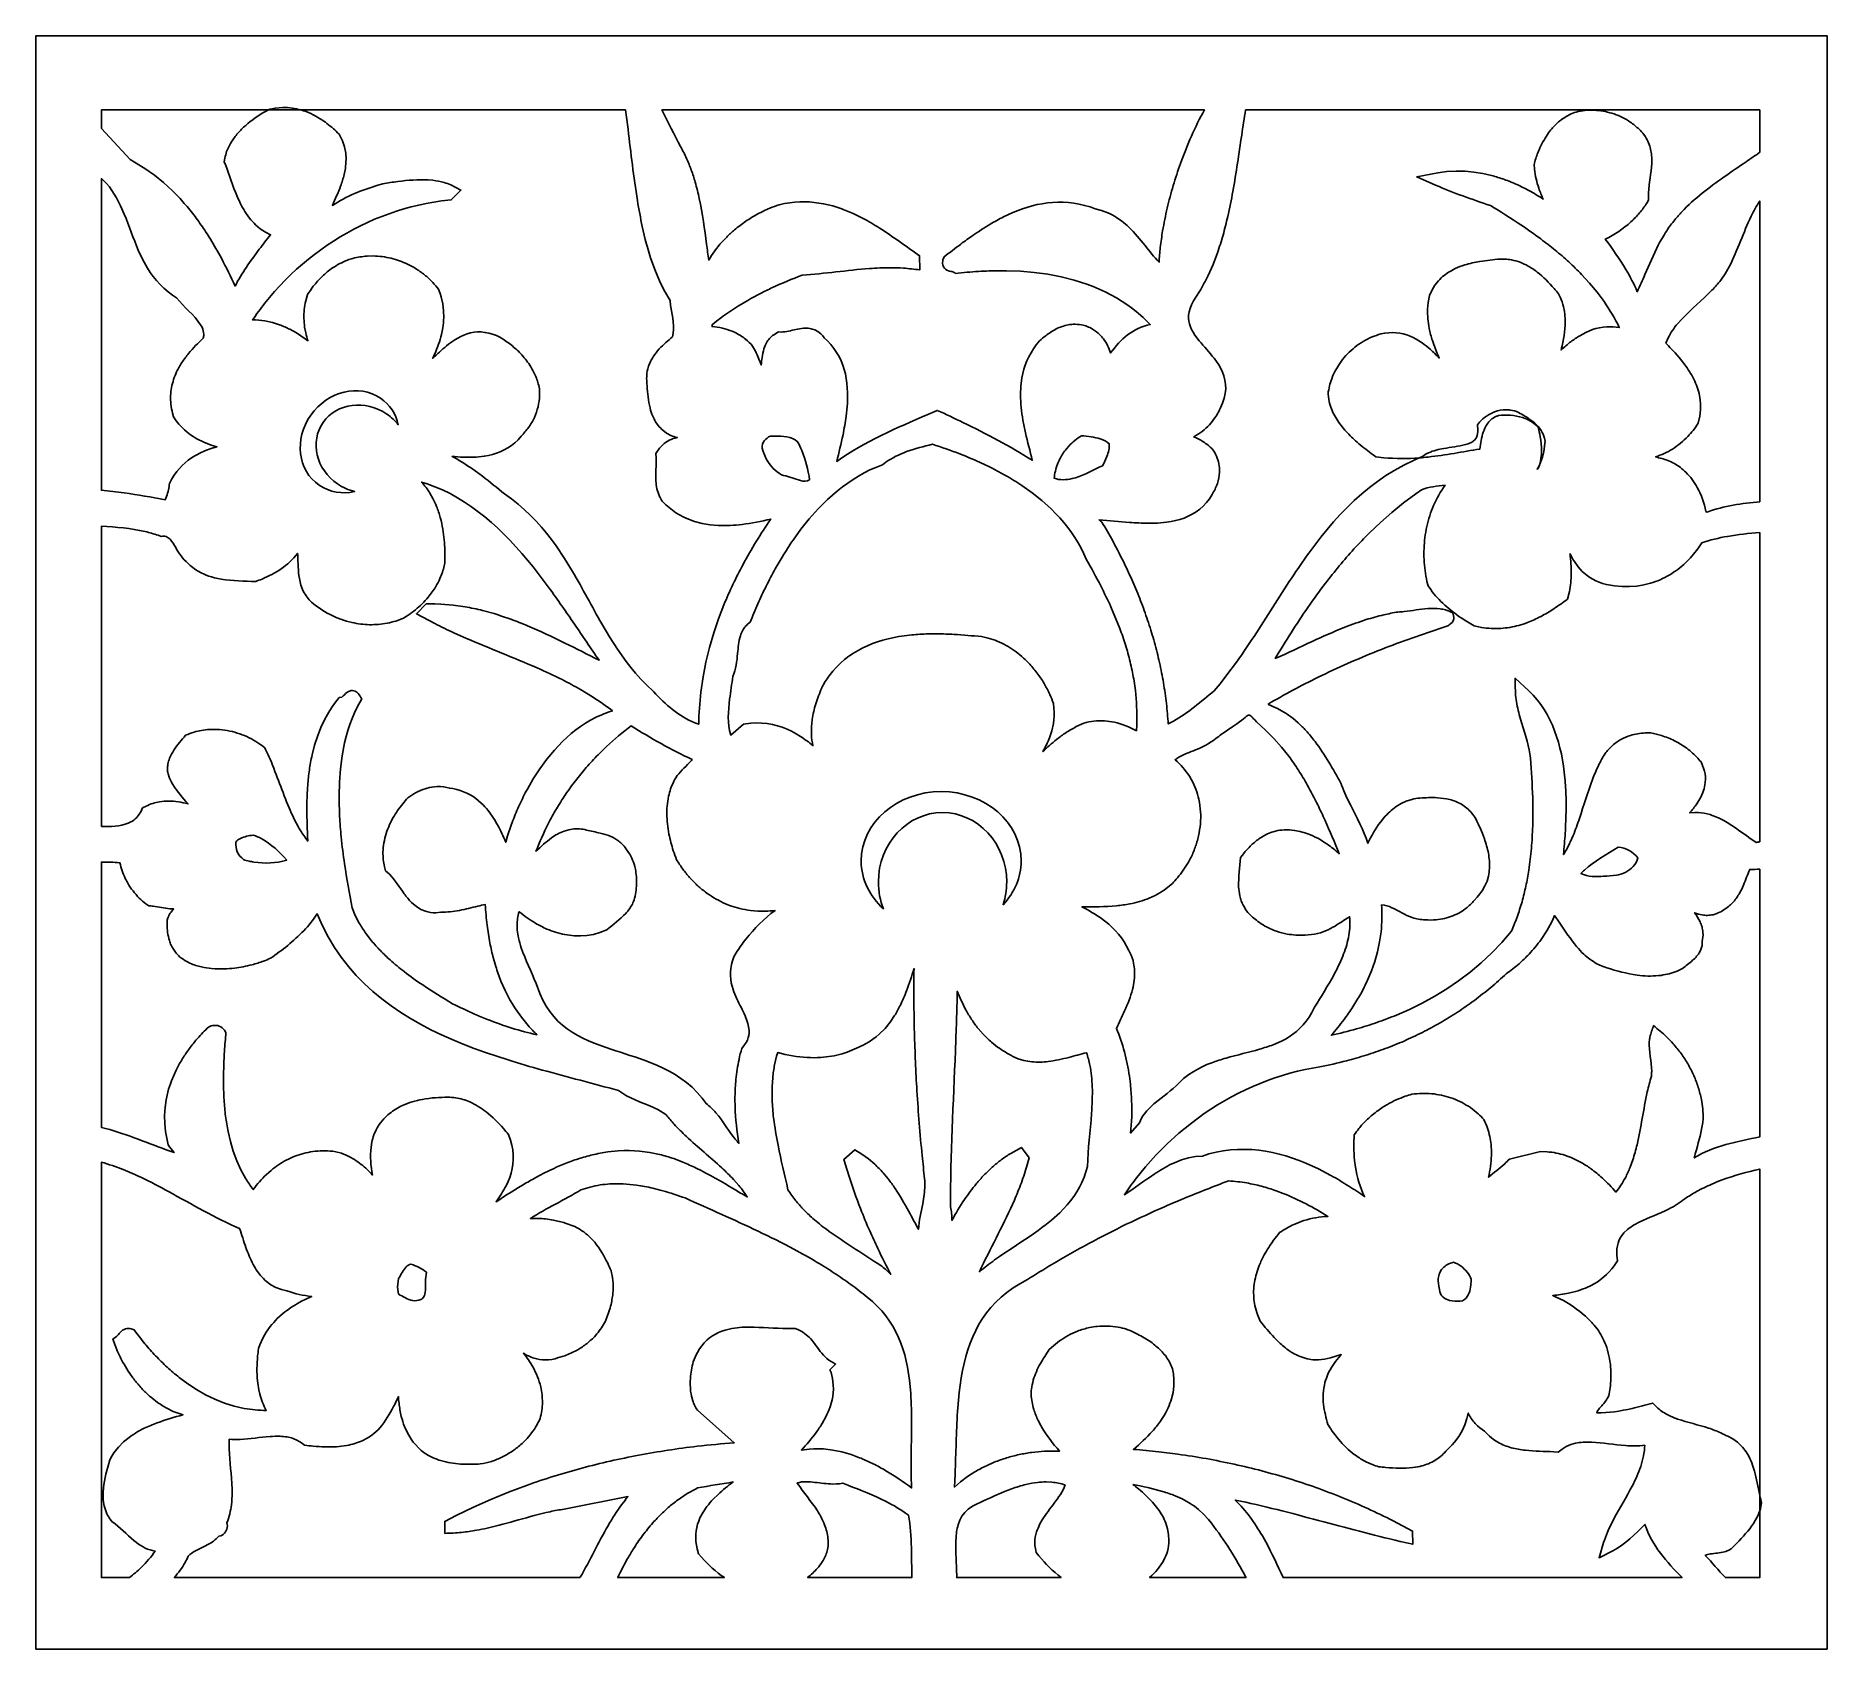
# Model space of a CAD drawing. Header units: centimetres. Extents: x -2.15 to 2.15, y -1.94 to 1.94.
import ezdxf

# ---------------------------------------------------------------- set-up
doc = ezdxf.new("R2010")
doc.units = ezdxf.units.CM
doc.header["$MEASUREMENT"] = 0
doc.layers.add('Layer 1', color=7, linetype='Continuous')

msp = doc.modelspace()

# ---------------------------------------------------------------- linework, layer by layer
at = {"layer": 'Layer 1', "color": 250}
for points, knots in [([(2.14962, -1.93521), (2.14962, -1.93521), (-2.14962, -1.93521), (-2.14962, -1.93521), (-2.14962, -1.93521), (-2.14962, -1.93521), (-2.14962, 1.93521), (-2.14962, 1.93521), (-2.14962, 1.93521), (-2.14962, 1.93521), (2.14962, 1.93521), (2.14962, 1.93521), (2.14962, 1.93521), (2.14962, 1.93521), (2.14962, -1.93521), (2.14962, -1.93521)], [0, 0, 0, 0, 0.2, 0.2, 0.2, 0.2, 0.4, 0.4, 0.4, 0.4, 0.6, 0.6, 0.6, 0.6, 1, 1, 1, 1]), ([(-1.51324, 1.75751), (-1.52027, 1.75945), (-1.52714, 1.76091), (-1.53435, 1.76205), (-1.53435, 1.76205), (-1.54204, 1.76297), (-1.5494, 1.76341), (-1.55716, 1.7634), (-1.55716, 1.7634), (-1.55716, 1.7634), (-1.57473, 1.76192), (-1.57473, 1.76192), (-1.57473, 1.76192), (-1.57473, 1.76192), (-1.58818, 1.75934), (-1.58818, 1.75934), (-1.58818, 1.75934), (-1.58818, 1.75934), (-1.59159, 1.75751), (-1.59159, 1.75751), (-1.59159, 1.75751), (-1.59159, 1.75751), (-1.51324, 1.75751), (-1.51324, 1.75751)], [0, 0, 0, 0, 0.1428571, 0.1428571, 0.1428571, 0.1428571, 0.2857143, 0.2857143, 0.2857143, 0.2857143, 0.4285714, 0.4285714, 0.4285714, 0.4285714, 0.5714286, 0.5714286, 0.5714286, 0.5714286, 0.7142857, 0.7142857, 0.7142857, 0.7142857, 1, 1, 1, 1]), ([(-1.59159, 1.75751), (-1.60915, 1.74811), (-1.62547, 1.7373), (-1.64088, 1.72476), (-1.64088, 1.72476), (-1.64772, 1.71895), (-1.65411, 1.71299), (-1.66033, 1.70654), (-1.66033, 1.70654), (-1.66641, 1.69987), (-1.67185, 1.69315), (-1.67702, 1.68578), (-1.67702, 1.68578), (-1.68095, 1.67972), (-1.68437, 1.67374), (-1.68755, 1.66727), (-1.68755, 1.66727), (-1.68755, 1.66727), (-1.69162, 1.65738), (-1.69162, 1.65738), (-1.69162, 1.65738), (-1.69336, 1.65218), (-1.69476, 1.64713), (-1.69597, 1.64178), (-1.69597, 1.64178), (-1.69597, 1.64178), (-1.69743, 1.63331), (-1.69743, 1.63331), (-1.69743, 1.63331), (-1.68804, 1.6091), (-1.68006, 1.58444), (-1.67067, 1.56024), (-1.67067, 1.56024), (-1.66619, 1.54917), (-1.66142, 1.53845), (-1.65601, 1.52779), (-1.65601, 1.52779), (-1.65257, 1.52147), (-1.64901, 1.51539), (-1.64515, 1.50931), (-1.64515, 1.50931), (-1.64515, 1.50931), (-1.63678, 1.49769), (-1.63678, 1.49769), (-1.63678, 1.49769), (-1.6321, 1.49204), (-1.62738, 1.48686), (-1.62216, 1.4817), (-1.62216, 1.4817), (-1.62216, 1.4817), (-1.61087, 1.47226), (-1.61087, 1.47226), (-1.61087, 1.47226), (-1.61087, 1.47226), (-1.59824, 1.46403), (-1.59824, 1.46403), (-1.59824, 1.46403), (-1.59824, 1.46403), (-1.58629, 1.45813), (-1.58629, 1.45813), (-1.58629, 1.45813), (-1.5953, 1.44657), (-1.60432, 1.43502), (-1.61322, 1.42336), (-1.61322, 1.42336), (-1.63453, 1.3952), (-1.65541, 1.36615), (-1.67144, 1.33469), (-1.67144, 1.33469), (-1.68184, 1.35731), (-1.69277, 1.37957), (-1.70436, 1.40164), (-1.70436, 1.40164), (-1.7128, 1.41719), (-1.72152, 1.43247), (-1.73068, 1.44764), (-1.73068, 1.44764), (-1.73781, 1.459), (-1.7451, 1.47016), (-1.75266, 1.48126), (-1.75266, 1.48126), (-1.7605, 1.49228), (-1.76851, 1.50304), (-1.77682, 1.51373), (-1.77682, 1.51373), (-1.78547, 1.52431), (-1.79426, 1.53455), (-1.80342, 1.5447), (-1.80342, 1.5447), (-1.80342, 1.5447), (-1.82263, 1.56433), (-1.82263, 1.56433), (-1.82263, 1.56433), (-1.82263, 1.56433), (-1.84309, 1.58302), (-1.84309, 1.58302), (-1.84309, 1.58302), (-1.84309, 1.58302), (-1.86488, 1.60066), (-1.86488, 1.60066), (-1.86488, 1.60066), (-1.86488, 1.60066), (-1.88805, 1.61714), (-1.88805, 1.61714), (-1.88805, 1.61714), (-1.88805, 1.61714), (-1.91268, 1.63234), (-1.91268, 1.63234), (-1.91268, 1.63234), (-1.91268, 1.63234), (-1.92352, 1.6383), (-1.92352, 1.6383), (-1.92352, 1.6383), (-1.92352, 1.6383), (-1.99225, 1.71294), (-1.99225, 1.71294), (-1.99225, 1.71294), (-1.99225, 1.71294), (-1.99225, 1.75751), (-1.99225, 1.75751), (-1.99225, 1.75751), (-1.99225, 1.75751), (-1.59159, 1.75751), (-1.59159, 1.75751)], [0, 0, 0, 0, 0.03125, 0.03125, 0.03125, 0.03125, 0.0625, 0.0625, 0.0625, 0.0625, 0.09375, 0.09375, 0.09375, 0.09375, 0.125, 0.125, 0.125, 0.125, 0.15625, 0.15625, 0.15625, 0.15625, 0.1875, 0.1875, 0.1875, 0.1875, 0.21875, 0.21875, 0.21875, 0.21875, 0.25, 0.25, 0.25, 0.25, 0.28125, 0.28125, 0.28125, 0.28125, 0.3125, 0.3125, 0.3125, 0.3125, 0.34375, 0.34375, 0.34375, 0.34375, 0.375, 0.375, 0.375, 0.375, 0.40625, 0.40625, 0.40625, 0.40625, 0.4375, 0.4375, 0.4375, 0.4375, 0.46875, 0.46875, 0.46875, 0.46875, 0.5, 0.5, 0.5, 0.5, 0.53125, 0.53125, 0.53125, 0.53125, 0.5625, 0.5625, 0.5625, 0.5625, 0.59375, 0.59375, 0.59375, 0.59375, 0.625, 0.625, 0.625, 0.625, 0.65625, 0.65625, 0.65625, 0.65625, 0.6875, 0.6875, 0.6875, 0.6875, 0.71875, 0.71875, 0.71875, 0.71875, 0.75, 0.75, 0.75, 0.75, 0.78125, 0.78125, 0.78125, 0.78125, 0.8125, 0.8125, 0.8125, 0.8125, 0.84375, 0.84375, 0.84375, 0.84375, 0.875, 0.875, 0.875, 0.875, 0.90625, 0.90625, 0.90625, 0.90625, 0.9375, 0.9375, 0.9375, 0.9375, 1, 1, 1, 1]), ([(-0.98615, 1.17297), (-0.99334, 1.18035), (-1.00075, 1.18712), (-1.00876, 1.19364), (-1.00876, 1.19364), (-1.01706, 1.20009), (-1.02549, 1.2059), (-1.03445, 1.21143), (-1.03445, 1.21143), (-1.03445, 1.21143), (-1.04416, 1.21601), (-1.04416, 1.21601), (-1.04416, 1.21601), (-1.04416, 1.21601), (-1.05351, 1.21955), (-1.05351, 1.21955), (-1.05351, 1.21955), (-1.05351, 1.21955), (-1.06273, 1.22216), (-1.06273, 1.22216), (-1.06273, 1.22216), (-1.06273, 1.22216), (-1.0718, 1.22388), (-1.0718, 1.22388), (-1.0718, 1.22388), (-1.0718, 1.22388), (-1.08072, 1.22472), (-1.08072, 1.22472), (-1.08072, 1.22472), (-1.08072, 1.22472), (-1.08945, 1.22472), (-1.08945, 1.22472), (-1.08945, 1.22472), (-1.08945, 1.22472), (-1.09797, 1.22393), (-1.09797, 1.22393), (-1.09797, 1.22393), (-1.09797, 1.22393), (-1.10624, 1.22241), (-1.10624, 1.22241), (-1.10624, 1.22241), (-1.10624, 1.22241), (-1.11427, 1.22022), (-1.11427, 1.22022), (-1.11427, 1.22022), (-1.11427, 1.22022), (-1.12204, 1.21743), (-1.12204, 1.21743), (-1.12204, 1.21743), (-1.12204, 1.21743), (-1.12956, 1.2141), (-1.12956, 1.2141), (-1.12956, 1.2141), (-1.12956, 1.2141), (-1.1439, 1.20608), (-1.1439, 1.20608), (-1.1439, 1.20608), (-1.15086, 1.20145), (-1.1574, 1.19666), (-1.16397, 1.1915), (-1.16397, 1.1915), (-1.17553, 1.18182), (-1.18647, 1.17167), (-1.19731, 1.16121), (-1.19731, 1.16121), (-1.19179, 1.17241), (-1.18709, 1.1837), (-1.18283, 1.19542), (-1.18283, 1.19542), (-1.18027, 1.20318), (-1.17802, 1.21086), (-1.17599, 1.21877), (-1.17599, 1.21877), (-1.17599, 1.21877), (-1.17282, 1.23477), (-1.17282, 1.23477), (-1.17282, 1.23477), (-1.17169, 1.24299), (-1.17094, 1.25098), (-1.17052, 1.25926), (-1.17052, 1.25926), (-1.17052, 1.25926), (-1.17085, 1.27583), (-1.17085, 1.27583), (-1.17085, 1.27583), (-1.17085, 1.27583), (-1.17285, 1.29249), (-1.17285, 1.29249), (-1.17285, 1.29249), (-1.17285, 1.29249), (-1.17668, 1.30915), (-1.17668, 1.30915), (-1.17668, 1.30915), (-1.17668, 1.30915), (-1.17932, 1.31744), (-1.17932, 1.31744), (-1.17932, 1.31744), (-1.17932, 1.31744), (-1.18302, 1.32716), (-1.18302, 1.32716), (-1.18302, 1.32716), (-1.18752, 1.33286), (-1.19205, 1.33828), (-1.19694, 1.34366), (-1.19694, 1.34366), (-1.20327, 1.35015), (-1.20971, 1.3561), (-1.21668, 1.36193), (-1.21668, 1.36193), (-1.22394, 1.3676), (-1.23123, 1.37272), (-1.23904, 1.37765), (-1.23904, 1.37765), (-1.24505, 1.38117), (-1.25106, 1.38442), (-1.2573, 1.38753), (-1.2573, 1.38753), (-1.26371, 1.39047), (-1.27007, 1.39311), (-1.27668, 1.3956), (-1.27668, 1.3956), (-1.28343, 1.39789), (-1.2901, 1.39988), (-1.297, 1.40169), (-1.297, 1.40169), (-1.30404, 1.40326), (-1.31096, 1.40454), (-1.31811, 1.4056), (-1.31811, 1.4056), (-1.3254, 1.4064), (-1.3325, 1.40691), (-1.33983, 1.40716), (-1.33983, 1.40716), (-1.33983, 1.40716), (-1.35456, 1.40681), (-1.35456, 1.40681), (-1.35456, 1.40681), (-1.36626, 1.40584), (-1.37748, 1.40428), (-1.38885, 1.40135), (-1.38885, 1.40135), (-1.39318, 1.40009), (-1.39738, 1.39872), (-1.40162, 1.3972), (-1.40162, 1.3972), (-1.41449, 1.39214), (-1.426, 1.38597), (-1.43747, 1.37832), (-1.43747, 1.37832), (-1.44629, 1.37212), (-1.45437, 1.36553), (-1.46224, 1.3582), (-1.46224, 1.3582), (-1.46997, 1.35067), (-1.47699, 1.34288), (-1.48368, 1.33445), (-1.48368, 1.33445), (-1.48859, 1.32797), (-1.49307, 1.32142), (-1.49741, 1.31456), (-1.49741, 1.31456), (-1.49741, 1.31456), (-1.50189, 1.29949), (-1.50189, 1.29949), (-1.50189, 1.29949), (-1.50344, 1.29246), (-1.50461, 1.28564), (-1.5055, 1.2785), (-1.5055, 1.2785), (-1.50607, 1.27142), (-1.50633, 1.26455), (-1.50629, 1.25745), (-1.50629, 1.25745), (-1.50596, 1.25039), (-1.50536, 1.24355), (-1.50447, 1.23654), (-1.50447, 1.23654), (-1.50447, 1.23654), (-1.50193, 1.2228), (-1.50193, 1.2228), (-1.50193, 1.2228), (-1.50037, 1.21635), (-1.49866, 1.21007), (-1.49666, 1.20375), (-1.49666, 1.20375), (-1.50554, 1.21041), (-1.51458, 1.21652), (-1.52402, 1.2224), (-1.52402, 1.2224), (-1.52402, 1.2224), (-1.53973, 1.23115), (-1.53973, 1.23115), (-1.53973, 1.23115), (-1.54794, 1.23516), (-1.55604, 1.23873), (-1.56455, 1.24207), (-1.56455, 1.24207), (-1.56455, 1.24207), (-1.58189, 1.24758), (-1.58189, 1.24758), (-1.58189, 1.24758), (-1.58189, 1.24758), (-1.59984, 1.25144), (-1.59984, 1.25144), (-1.59984, 1.25144), (-1.60964, 1.25277), (-1.61953, 1.25395), (-1.62945, 1.25364), (-1.62945, 1.25364), (-1.62019, 1.2672), (-1.61048, 1.28025), (-1.60046, 1.29327), (-1.60046, 1.29327), (-1.60046, 1.29327), (-1.58863, 1.30779), (-1.58863, 1.30779), (-1.58863, 1.30779), (-1.58863, 1.30779), (-1.57641, 1.32197), (-1.57641, 1.32197), (-1.57641, 1.32197), (-1.57641, 1.32197), (-1.5638, 1.3358), (-1.5638, 1.3358), (-1.5638, 1.3358), (-1.5638, 1.3358), (-1.55082, 1.34927), (-1.55082, 1.34927), (-1.55082, 1.34927), (-1.55082, 1.34927), (-1.53748, 1.36237), (-1.53748, 1.36237), (-1.53748, 1.36237), (-1.53748, 1.36237), (-1.52379, 1.3751), (-1.52379, 1.3751), (-1.52379, 1.3751), (-1.52379, 1.3751), (-1.50976, 1.38744), (-1.50976, 1.38744), (-1.50976, 1.38744), (-1.50976, 1.38744), (-1.49541, 1.39938), (-1.49541, 1.39938), (-1.49541, 1.39938), (-1.49541, 1.39938), (-1.48073, 1.41091), (-1.48073, 1.41091), (-1.48073, 1.41091), (-1.48073, 1.41091), (-1.46576, 1.42204), (-1.46576, 1.42204), (-1.46576, 1.42204), (-1.46576, 1.42204), (-1.45049, 1.43273), (-1.45049, 1.43273), (-1.45049, 1.43273), (-1.45049, 1.43273), (-1.43495, 1.443), (-1.43495, 1.443), (-1.43495, 1.443), (-1.43495, 1.443), (-1.41913, 1.45283), (-1.41913, 1.45283), (-1.41913, 1.45283), (-1.41913, 1.45283), (-1.40305, 1.4622), (-1.40305, 1.4622), (-1.40305, 1.4622), (-1.40305, 1.4622), (-1.38673, 1.47112), (-1.38673, 1.47112), (-1.38673, 1.47112), (-1.38673, 1.47112), (-1.37018, 1.47957), (-1.37018, 1.47957), (-1.37018, 1.47957), (-1.37018, 1.47957), (-1.3534, 1.48754), (-1.3534, 1.48754), (-1.3534, 1.48754), (-1.3534, 1.48754), (-1.33641, 1.49502), (-1.33641, 1.49502), (-1.33641, 1.49502), (-1.33641, 1.49502), (-1.31922, 1.502), (-1.31922, 1.502), (-1.31922, 1.502), (-1.31922, 1.502), (-1.30184, 1.50848), (-1.30184, 1.50848), (-1.30184, 1.50848), (-1.30184, 1.50848), (-1.28428, 1.51446), (-1.28428, 1.51446), (-1.28428, 1.51446), (-1.28428, 1.51446), (-1.26656, 1.51991), (-1.26656, 1.51991), (-1.26656, 1.51991), (-1.26656, 1.51991), (-1.24868, 1.52482), (-1.24868, 1.52482), (-1.24868, 1.52482), (-1.24868, 1.52482), (-1.23066, 1.5292), (-1.23066, 1.5292), (-1.23066, 1.5292), (-1.23066, 1.5292), (-1.2125, 1.53303), (-1.2125, 1.53303), (-1.2125, 1.53303), (-1.2125, 1.53303), (-1.19423, 1.53631), (-1.19423, 1.53631), (-1.19423, 1.53631), (-1.19423, 1.53631), (-1.17584, 1.53901), (-1.17584, 1.53901), (-1.17584, 1.53901), (-1.17584, 1.53901), (-1.15261, 1.54169), (-1.15261, 1.54169), (-1.15261, 1.54169), (-1.15261, 1.54169), (-1.12951, 1.56501), (-1.12951, 1.56501), (-1.12951, 1.56501), (-1.12951, 1.56501), (-1.15395, 1.57769), (-1.15395, 1.57769), (-1.15395, 1.57769), (-1.15906, 1.57979), (-1.16407, 1.58159), (-1.16934, 1.58323), (-1.16934, 1.58323), (-1.1784, 1.58567), (-1.1872, 1.58735), (-1.19651, 1.58857), (-1.19651, 1.58857), (-1.19651, 1.58857), (-1.20773, 1.58957), (-1.20773, 1.58957), (-1.20773, 1.58957), (-1.23237, 1.59085), (-1.25639, 1.58898), (-1.28081, 1.58579), (-1.28081, 1.58579), (-1.29293, 1.5841), (-1.30499, 1.58216), (-1.31705, 1.5801), (-1.31705, 1.5801), (-1.31705, 1.5801), (-1.32842, 1.57694), (-1.32842, 1.57694), (-1.32842, 1.57694), (-1.36686, 1.56559), (-1.40431, 1.55037), (-1.43792, 1.52856), (-1.43792, 1.52856), (-1.43086, 1.54379), (-1.42408, 1.55901), (-1.41812, 1.57471), (-1.41812, 1.57471), (-1.41487, 1.58392), (-1.41204, 1.59302), (-1.40961, 1.60249), (-1.40961, 1.60249), (-1.40961, 1.60249), (-1.40679, 1.61684), (-1.40679, 1.61684), (-1.40679, 1.61684), (-1.40583, 1.62425), (-1.40526, 1.63136), (-1.40505, 1.63884), (-1.40505, 1.63884), (-1.40505, 1.63884), (-1.40595, 1.65375), (-1.40595, 1.65375), (-1.40595, 1.65375), (-1.40595, 1.65375), (-1.4088, 1.66873), (-1.4088, 1.66873), (-1.4088, 1.66873), (-1.4088, 1.66873), (-1.41103, 1.67621), (-1.41103, 1.67621), (-1.41103, 1.67621), (-1.41103, 1.67621), (-1.41384, 1.68366), (-1.41384, 1.68366), (-1.41384, 1.68366), (-1.41384, 1.68366), (-1.41724, 1.69104), (-1.41724, 1.69104), (-1.41724, 1.69104), (-1.41724, 1.69104), (-1.42195, 1.69962), (-1.42195, 1.69962), (-1.42195, 1.69962), (-1.42643, 1.704), (-1.43093, 1.70829), (-1.43557, 1.7125), (-1.43557, 1.7125), (-1.4456, 1.72121), (-1.45581, 1.72902), (-1.46697, 1.73629), (-1.46697, 1.73629), (-1.48141, 1.74516), (-1.49677, 1.75296), (-1.51324, 1.75751), (-1.51324, 1.75751), (-1.51324, 1.75751), (-0.73418, 1.75751), (-0.73418, 1.75751), (-0.73418, 1.75751), (-0.73204, 1.7421), (-0.73016, 1.72664), (-0.72827, 1.7112), (-0.72827, 1.7112), (-0.72141, 1.65404), (-0.71488, 1.59694), (-0.70583, 1.54005), (-0.70583, 1.54005), (-0.70228, 1.5191), (-0.69839, 1.4983), (-0.69403, 1.47749), (-0.69403, 1.47749), (-0.69403, 1.47749), (-0.68687, 1.44695), (-0.68687, 1.44695), (-0.68687, 1.44695), (-0.68294, 1.43204), (-0.67874, 1.41734), (-0.67418, 1.40261), (-0.67418, 1.40261), (-0.67418, 1.40261), (-0.66422, 1.37431), (-0.66422, 1.37431), (-0.66422, 1.37431), (-0.66422, 1.37431), (-0.6529, 1.34722), (-0.6529, 1.34722), (-0.6529, 1.34722), (-0.6529, 1.34722), (-0.64669, 1.3342), (-0.64669, 1.3342), (-0.64669, 1.3342), (-0.64669, 1.3342), (-0.64008, 1.32155), (-0.64008, 1.32155), (-0.64008, 1.32155), (-0.64008, 1.32155), (-0.62742, 1.3004), (-0.62742, 1.3004), (-0.62742, 1.3004), (-0.62691, 1.29506), (-0.62623, 1.28979), (-0.62542, 1.28449), (-0.62542, 1.28449), (-0.62167, 1.26105), (-0.61541, 1.23669), (-0.62152, 1.21313), (-0.62152, 1.21313), (-0.63275, 1.20401), (-0.64341, 1.19462), (-0.65327, 1.18406), (-0.65327, 1.18406), (-0.65877, 1.17789), (-0.66369, 1.17166), (-0.66827, 1.16481), (-0.66827, 1.16481), (-0.67045, 1.16129), (-0.67245, 1.15778), (-0.67437, 1.15411), (-0.67437, 1.15411), (-0.67806, 1.14625), (-0.6806, 1.13884), (-0.68236, 1.13036), (-0.68236, 1.13036), (-0.68328, 1.12443), (-0.68367, 1.11891), (-0.68361, 1.11291), (-0.68361, 1.11291), (-0.68325, 1.10722), (-0.68299, 1.10152), (-0.68268, 1.09583), (-0.68268, 1.09583), (-0.68158, 1.07773), (-0.67979, 1.06018), (-0.67553, 1.0425), (-0.67553, 1.0425), (-0.6737, 1.03583), (-0.67162, 1.02951), (-0.66906, 1.02307), (-0.66906, 1.02307), (-0.6669, 1.01828), (-0.66462, 1.0138), (-0.66201, 1.00924), (-0.66201, 1.00924), (-0.66201, 1.00924), (-0.65603, 1.0006), (-0.65603, 1.0006), (-0.65603, 1.0006), (-0.65249, 0.99636), (-0.64896, 0.99267), (-0.64489, 0.98892), (-0.64489, 0.98892), (-0.64489, 0.98892), (-0.63594, 0.98226), (-0.63594, 0.98226), (-0.63594, 0.98226), (-0.63594, 0.98226), (-0.62575, 0.97671), (-0.62575, 0.97671), (-0.62575, 0.97671), (-0.62067, 0.97459), (-0.61579, 0.97239), (-0.61029, 0.97171), (-0.61029, 0.97171), (-0.61719, 0.97016), (-0.62331, 0.96789), (-0.62968, 0.96485), (-0.62968, 0.96485), (-0.63402, 0.96242), (-0.63782, 0.95992), (-0.64179, 0.95692), (-0.64179, 0.95692), (-0.64583, 0.9534), (-0.64932, 0.94991), (-0.65286, 0.94589), (-0.65286, 0.94589), (-0.65286, 0.94589), (-0.66194, 0.93326), (-0.66194, 0.93326), (-0.66194, 0.93326), (-0.66194, 0.93326), (-0.66104, 0.92292), (-0.66104, 0.92292), (-0.66104, 0.92292), (-0.66023, 0.90422), (-0.66251, 0.88561), (-0.66157, 0.86688), (-0.66157, 0.86688), (-0.66111, 0.86068), (-0.66033, 0.85475), (-0.65909, 0.84865), (-0.65909, 0.84865), (-0.65752, 0.84219), (-0.65555, 0.83636), (-0.65285, 0.83028), (-0.65285, 0.83028), (-0.65078, 0.82621), (-0.64859, 0.82249), (-0.64611, 0.81864), (-0.64611, 0.81864), (-0.64611, 0.81864), (-0.63766, 0.81031), (-0.63766, 0.81031), (-0.63766, 0.81031), (-0.63766, 0.81031), (-0.62973, 0.80334), (-0.62973, 0.80334), (-0.62973, 0.80334), (-0.62973, 0.80334), (-0.62158, 0.79696), (-0.62158, 0.79696), (-0.62158, 0.79696), (-0.62158, 0.79696), (-0.61323, 0.79115), (-0.61323, 0.79115), (-0.61323, 0.79115), (-0.61323, 0.79115), (-0.60468, 0.78591), (-0.60468, 0.78591), (-0.60468, 0.78591), (-0.60468, 0.78591), (-0.59596, 0.78121), (-0.59596, 0.78121), (-0.59596, 0.78121), (-0.59596, 0.78121), (-0.58708, 0.77704), (-0.58708, 0.77704), (-0.58708, 0.77704), (-0.58708, 0.77704), (-0.56892, 0.77023), (-0.56892, 0.77023), (-0.56892, 0.77023), (-0.56892, 0.77023), (-0.55035, 0.76531), (-0.55035, 0.76531), (-0.55035, 0.76531), (-0.55035, 0.76531), (-0.53146, 0.76209), (-0.53146, 0.76209), (-0.53146, 0.76209), (-0.53146, 0.76209), (-0.51235, 0.76043), (-0.51235, 0.76043), (-0.51235, 0.76043), (-0.50267, 0.76011), (-0.49317, 0.76012), (-0.48348, 0.76042), (-0.48348, 0.76042), (-0.47379, 0.761), (-0.46423, 0.76183), (-0.45458, 0.7629), (-0.45458, 0.7629), (-0.43133, 0.76601), (-0.4085, 0.77039), (-0.38573, 0.77593), (-0.38573, 0.77593), (-0.4099, 0.74076), (-0.43181, 0.70425), (-0.45235, 0.66694), (-0.45235, 0.66694), (-0.46075, 0.65109), (-0.46883, 0.63518), (-0.47668, 0.61906), (-0.47668, 0.61906), (-0.48423, 0.6028), (-0.49143, 0.58651), (-0.49836, 0.56999), (-0.49836, 0.56999), (-0.49836, 0.56999), (-0.51123, 0.5366), (-0.51123, 0.5366), (-0.51123, 0.5366), (-0.51123, 0.5366), (-0.52274, 0.50265), (-0.52274, 0.50265), (-0.52274, 0.50265), (-0.52274, 0.50265), (-0.53279, 0.46812), (-0.53279, 0.46812), (-0.53279, 0.46812), (-0.53279, 0.46812), (-0.54134, 0.433), (-0.54134, 0.433), (-0.54134, 0.433), (-0.54134, 0.433), (-0.54829, 0.39728), (-0.54829, 0.39728), (-0.54829, 0.39728), (-0.54829, 0.39728), (-0.55356, 0.36094), (-0.55356, 0.36094), (-0.55356, 0.36094), (-0.55633, 0.33528), (-0.55861, 0.30954), (-0.5588, 0.28372), (-0.5588, 0.28372), (-0.562, 0.28471), (-0.56512, 0.28589), (-0.56825, 0.28708), (-0.56825, 0.28708), (-0.60693, 0.30309), (-0.63838, 0.33135), (-0.66676, 0.36111), (-0.66676, 0.36111), (-0.66676, 0.36111), (-0.68479, 0.37879), (-0.68479, 0.37879), (-0.68479, 0.37879), (-0.68479, 0.37879), (-0.69775, 0.39219), (-0.69775, 0.39219), (-0.69775, 0.39219), (-0.69775, 0.39219), (-0.71005, 0.40589), (-0.71005, 0.40589), (-0.71005, 0.40589), (-0.71005, 0.40589), (-0.72175, 0.4199), (-0.72175, 0.4199), (-0.72175, 0.4199), (-0.72175, 0.4199), (-0.73289, 0.43417), (-0.73289, 0.43417), (-0.73289, 0.43417), (-0.73289, 0.43417), (-0.75375, 0.46346), (-0.75375, 0.46346), (-0.75375, 0.46346), (-0.75375, 0.46346), (-0.77305, 0.49359), (-0.77305, 0.49359), (-0.77305, 0.49359), (-0.77305, 0.49359), (-0.79124, 0.52436), (-0.79124, 0.52436), (-0.79124, 0.52436), (-0.81488, 0.56618), (-0.83727, 0.60864), (-0.86142, 0.65019), (-0.86142, 0.65019), (-0.86142, 0.65019), (-0.88054, 0.68133), (-0.88054, 0.68133), (-0.88054, 0.68133), (-0.88054, 0.68133), (-0.90119, 0.71192), (-0.90119, 0.71192), (-0.90119, 0.71192), (-0.90119, 0.71192), (-0.91222, 0.72694), (-0.91222, 0.72694), (-0.91222, 0.72694), (-0.91222, 0.72694), (-0.92382, 0.74173), (-0.92382, 0.74173), (-0.92382, 0.74173), (-0.92382, 0.74173), (-0.93602, 0.75629), (-0.93602, 0.75629), (-0.93602, 0.75629), (-0.93602, 0.75629), (-0.94888, 0.77055), (-0.94888, 0.77055), (-0.94888, 0.77055), (-0.94888, 0.77055), (-0.96246, 0.78452), (-0.96246, 0.78452), (-0.96246, 0.78452), (-0.96246, 0.78452), (-0.97681, 0.79814), (-0.97681, 0.79814), (-0.97681, 0.79814), (-0.97681, 0.79814), (-0.99199, 0.81139), (-0.99199, 0.81139), (-0.99199, 0.81139), (-0.99199, 0.81139), (-1.00804, 0.82424), (-1.00804, 0.82424), (-1.00804, 0.82424), (-1.00804, 0.82424), (-1.02451, 0.83628), (-1.02451, 0.83628), (-1.02451, 0.83628), (-1.042, 0.85061), (-1.05956, 0.86476), (-1.07756, 0.87847), (-1.07756, 0.87847), (-1.10083, 0.89582), (-1.12496, 0.91283), (-1.15078, 0.92637), (-1.15078, 0.92637), (-1.14168, 0.92544), (-1.13263, 0.92479), (-1.1235, 0.9243), (-1.1235, 0.9243), (-1.1133, 0.92404), (-1.10336, 0.92411), (-1.09317, 0.92457), (-1.09317, 0.92457), (-1.09317, 0.92457), (-1.07327, 0.92678), (-1.07327, 0.92678), (-1.07327, 0.92678), (-1.07327, 0.92678), (-1.06348, 0.92862), (-1.06348, 0.92862), (-1.06348, 0.92862), (-1.06348, 0.92862), (-1.0538, 0.931), (-1.0538, 0.931), (-1.0538, 0.931), (-1.0538, 0.931), (-1.04428, 0.93397), (-1.04428, 0.93397), (-1.04428, 0.93397), (-1.04428, 0.93397), (-1.03494, 0.93758), (-1.03494, 0.93758), (-1.03494, 0.93758), (-1.03494, 0.93758), (-1.02581, 0.94186), (-1.02581, 0.94186), (-1.02581, 0.94186), (-1.02581, 0.94186), (-1.01692, 0.94685), (-1.01692, 0.94685), (-1.01692, 0.94685), (-1.01692, 0.94685), (-1.00831, 0.95257), (-1.00831, 0.95257), (-1.00831, 0.95257), (-1.00831, 0.95257), (-1.00002, 0.95906), (-1.00002, 0.95906), (-1.00002, 0.95906), (-1.00002, 0.95906), (-0.99207, 0.96634), (-0.99207, 0.96634), (-0.99207, 0.96634), (-0.99207, 0.96634), (-0.9845, 0.97442), (-0.9845, 0.97442), (-0.9845, 0.97442), (-0.97871, 0.98162), (-0.97252, 0.98847), (-0.96699, 0.99587), (-0.96699, 0.99587), (-0.9616, 1.00343), (-0.9571, 1.01107), (-0.95313, 1.01944), (-0.95313, 1.01944), (-0.94941, 1.02788), (-0.94658, 1.03623), (-0.94439, 1.04518), (-0.94439, 1.04518), (-0.94237, 1.05441), (-0.94118, 1.06346), (-0.94064, 1.07289), (-0.94064, 1.07289), (-0.94049, 1.07683), (-0.94045, 1.08074), (-0.94046, 1.08468), (-0.94046, 1.08468), (-0.94134, 1.08989), (-0.94236, 1.09494), (-0.94362, 1.10008), (-0.94362, 1.10008), (-0.9464, 1.10982), (-0.94982, 1.11878), (-0.95419, 1.12793), (-0.95419, 1.12793), (-0.95726, 1.13391), (-0.96053, 1.1396), (-0.96414, 1.14529), (-0.96414, 1.14529), (-0.97081, 1.15521), (-0.97799, 1.16418), (-0.98615, 1.17297)], [0, 0, 0, 0, 0.0047619, 0.0047619, 0.0047619, 0.0047619, 0.0095238, 0.0095238, 0.0095238, 0.0095238, 0.0142857, 0.0142857, 0.0142857, 0.0142857, 0.0190476, 0.0190476, 0.0190476, 0.0190476, 0.0238095, 0.0238095, 0.0238095, 0.0238095, 0.0285714, 0.0285714, 0.0285714, 0.0285714, 0.0333333, 0.0333333, 0.0333333, 0.0333333, 0.0380952, 0.0380952, 0.0380952, 0.0380952, 0.0428571, 0.0428571, 0.0428571, 0.0428571, 0.047619, 0.047619, 0.047619, 0.047619, 0.052381, 0.052381, 0.052381, 0.052381, 0.0571429, 0.0571429, 0.0571429, 0.0571429, 0.0619048, 0.0619048, 0.0619048, 0.0619048, 0.0666667, 0.0666667, 0.0666667, 0.0666667, 0.0714286, 0.0714286, 0.0714286, 0.0714286, 0.0761905, 0.0761905, 0.0761905, 0.0761905, 0.0809524, 0.0809524, 0.0809524, 0.0809524, 0.0857143, 0.0857143, 0.0857143, 0.0857143, 0.0904762, 0.0904762, 0.0904762, 0.0904762, 0.0952381, 0.0952381, 0.0952381, 0.0952381, 0.1, 0.1, 0.1, 0.1, 0.1047619, 0.1047619, 0.1047619, 0.1047619, 0.1095238, 0.1095238, 0.1095238, 0.1095238, 0.1142857, 0.1142857, 0.1142857, 0.1142857, 0.1190476, 0.1190476, 0.1190476, 0.1190476, 0.1238095, 0.1238095, 0.1238095, 0.1238095, 0.1285714, 0.1285714, 0.1285714, 0.1285714, 0.1333333, 0.1333333, 0.1333333, 0.1333333, 0.1380952, 0.1380952, 0.1380952, 0.1380952, 0.1428571, 0.1428571, 0.1428571, 0.1428571, 0.147619, 0.147619, 0.147619, 0.147619, 0.152381, 0.152381, 0.152381, 0.152381, 0.1571429, 0.1571429, 0.1571429, 0.1571429, 0.1619048, 0.1619048, 0.1619048, 0.1619048, 0.1666667, 0.1666667, 0.1666667, 0.1666667, 0.1714286, 0.1714286, 0.1714286, 0.1714286, 0.1761905, 0.1761905, 0.1761905, 0.1761905, 0.1809524, 0.1809524, 0.1809524, 0.1809524, 0.1857143, 0.1857143, 0.1857143, 0.1857143, 0.1904762, 0.1904762, 0.1904762, 0.1904762, 0.1952381, 0.1952381, 0.1952381, 0.1952381, 0.2, 0.2, 0.2, 0.2, 0.2047619, 0.2047619, 0.2047619, 0.2047619, 0.2095238, 0.2095238, 0.2095238, 0.2095238, 0.2142857, 0.2142857, 0.2142857, 0.2142857, 0.2190476, 0.2190476, 0.2190476, 0.2190476, 0.2238095, 0.2238095, 0.2238095, 0.2238095, 0.2285714, 0.2285714, 0.2285714, 0.2285714, 0.2333333, 0.2333333, 0.2333333, 0.2333333, 0.2380952, 0.2380952, 0.2380952, 0.2380952, 0.2428571, 0.2428571, 0.2428571, 0.2428571, 0.247619, 0.247619, 0.247619, 0.247619, 0.252381, 0.252381, 0.252381, 0.252381, 0.2571429, 0.2571429, 0.2571429, 0.2571429, 0.2619048, 0.2619048, 0.2619048, 0.2619048, 0.2666667, 0.2666667, 0.2666667, 0.2666667, 0.2714286, 0.2714286, 0.2714286, 0.2714286, 0.2761905, 0.2761905, 0.2761905, 0.2761905, 0.2809524, 0.2809524, 0.2809524, 0.2809524, 0.2857143, 0.2857143, 0.2857143, 0.2857143, 0.2904762, 0.2904762, 0.2904762, 0.2904762, 0.2952381, 0.2952381, 0.2952381, 0.2952381, 0.3, 0.3, 0.3, 0.3, 0.3047619, 0.3047619, 0.3047619, 0.3047619, 0.3095238, 0.3095238, 0.3095238, 0.3095238, 0.3142857, 0.3142857, 0.3142857, 0.3142857, 0.3190476, 0.3190476, 0.3190476, 0.3190476, 0.3238095, 0.3238095, 0.3238095, 0.3238095, 0.3285714, 0.3285714, 0.3285714, 0.3285714, 0.3333333, 0.3333333, 0.3333333, 0.3333333, 0.3380952, 0.3380952, 0.3380952, 0.3380952, 0.3428571, 0.3428571, 0.3428571, 0.3428571, 0.347619, 0.347619, 0.347619, 0.347619, 0.352381, 0.352381, 0.352381, 0.352381, 0.3571429, 0.3571429, 0.3571429, 0.3571429, 0.3619048, 0.3619048, 0.3619048, 0.3619048, 0.3666667, 0.3666667, 0.3666667, 0.3666667, 0.3714286, 0.3714286, 0.3714286, 0.3714286, 0.3761905, 0.3761905, 0.3761905, 0.3761905, 0.3809524, 0.3809524, 0.3809524, 0.3809524, 0.3857143, 0.3857143, 0.3857143, 0.3857143, 0.3904762, 0.3904762, 0.3904762, 0.3904762, 0.3952381, 0.3952381, 0.3952381, 0.3952381, 0.4, 0.4, 0.4, 0.4, 0.4047619, 0.4047619, 0.4047619, 0.4047619, 0.4095238, 0.4095238, 0.4095238, 0.4095238, 0.4142857, 0.4142857, 0.4142857, 0.4142857, 0.4190476, 0.4190476, 0.4190476, 0.4190476, 0.4238095, 0.4238095, 0.4238095, 0.4238095, 0.4285714, 0.4285714, 0.4285714, 0.4285714, 0.4333333, 0.4333333, 0.4333333, 0.4333333, 0.4380952, 0.4380952, 0.4380952, 0.4380952, 0.4428571, 0.4428571, 0.4428571, 0.4428571, 0.447619, 0.447619, 0.447619, 0.447619, 0.452381, 0.452381, 0.452381, 0.452381, 0.4571429, 0.4571429, 0.4571429, 0.4571429, 0.4619048, 0.4619048, 0.4619048, 0.4619048, 0.4666667, 0.4666667, 0.4666667, 0.4666667, 0.4714286, 0.4714286, 0.4714286, 0.4714286, 0.4761905, 0.4761905, 0.4761905, 0.4761905, 0.4809524, 0.4809524, 0.4809524, 0.4809524, 0.4857143, 0.4857143, 0.4857143, 0.4857143, 0.4904762, 0.4904762, 0.4904762, 0.4904762, 0.4952381, 0.4952381, 0.4952381, 0.4952381, 0.5, 0.5, 0.5, 0.5, 0.5047619, 0.5047619, 0.5047619, 0.5047619, 0.5095238, 0.5095238, 0.5095238, 0.5095238, 0.5142857, 0.5142857, 0.5142857, 0.5142857, 0.5190476, 0.5190476, 0.5190476, 0.5190476, 0.5238095, 0.5238095, 0.5238095, 0.5238095, 0.5285714, 0.5285714, 0.5285714, 0.5285714, 0.5333333, 0.5333333, 0.5333333, 0.5333333, 0.5380952, 0.5380952, 0.5380952, 0.5380952, 0.5428571, 0.5428571, 0.5428571, 0.5428571, 0.547619, 0.547619, 0.547619, 0.547619, 0.552381, 0.552381, 0.552381, 0.552381, 0.5571429, 0.5571429, 0.5571429, 0.5571429, 0.5619048, 0.5619048, 0.5619048, 0.5619048, 0.5666667, 0.5666667, 0.5666667, 0.5666667, 0.5714286, 0.5714286, 0.5714286, 0.5714286, 0.5761905, 0.5761905, 0.5761905, 0.5761905, 0.5809524, 0.5809524, 0.5809524, 0.5809524, 0.5857143, 0.5857143, 0.5857143, 0.5857143, 0.5904762, 0.5904762, 0.5904762, 0.5904762, 0.5952381, 0.5952381, 0.5952381, 0.5952381, 0.6, 0.6, 0.6, 0.6, 0.6047619, 0.6047619, 0.6047619, 0.6047619, 0.6095238, 0.6095238, 0.6095238, 0.6095238, 0.6142857, 0.6142857, 0.6142857, 0.6142857, 0.6190476, 0.6190476, 0.6190476, 0.6190476, 0.6238095, 0.6238095, 0.6238095, 0.6238095, 0.6285714, 0.6285714, 0.6285714, 0.6285714, 0.6333333, 0.6333333, 0.6333333, 0.6333333, 0.6380952, 0.6380952, 0.6380952, 0.6380952, 0.6428571, 0.6428571, 0.6428571, 0.6428571, 0.647619, 0.647619, 0.647619, 0.647619, 0.652381, 0.652381, 0.652381, 0.652381, 0.6571429, 0.6571429, 0.6571429, 0.6571429, 0.6619048, 0.6619048, 0.6619048, 0.6619048, 0.6666667, 0.6666667, 0.6666667, 0.6666667, 0.6714286, 0.6714286, 0.6714286, 0.6714286, 0.6761905, 0.6761905, 0.6761905, 0.6761905, 0.6809524, 0.6809524, 0.6809524, 0.6809524, 0.6857143, 0.6857143, 0.6857143, 0.6857143, 0.6904762, 0.6904762, 0.6904762, 0.6904762, 0.6952381, 0.6952381, 0.6952381, 0.6952381, 0.7, 0.7, 0.7, 0.7, 0.7047619, 0.7047619, 0.7047619, 0.7047619, 0.7095238, 0.7095238, 0.7095238, 0.7095238, 0.7142857, 0.7142857, 0.7142857, 0.7142857, 0.7190476, 0.7190476, 0.7190476, 0.7190476, 0.7238095, 0.7238095, 0.7238095, 0.7238095, 0.7285714, 0.7285714, 0.7285714, 0.7285714, 0.7333333, 0.7333333, 0.7333333, 0.7333333, 0.7380952, 0.7380952, 0.7380952, 0.7380952, 0.7428571, 0.7428571, 0.7428571, 0.7428571, 0.747619, 0.747619, 0.747619, 0.747619, 0.752381, 0.752381, 0.752381, 0.752381, 0.7571429, 0.7571429, 0.7571429, 0.7571429, 0.7619048, 0.7619048, 0.7619048, 0.7619048, 0.7666667, 0.7666667, 0.7666667, 0.7666667, 0.7714286, 0.7714286, 0.7714286, 0.7714286, 0.7761905, 0.7761905, 0.7761905, 0.7761905, 0.7809524, 0.7809524, 0.7809524, 0.7809524, 0.7857143, 0.7857143, 0.7857143, 0.7857143, 0.7904762, 0.7904762, 0.7904762, 0.7904762, 0.7952381, 0.7952381, 0.7952381, 0.7952381, 0.8, 0.8, 0.8, 0.8, 0.8047619, 0.8047619, 0.8047619, 0.8047619, 0.8095238, 0.8095238, 0.8095238, 0.8095238, 0.8142857, 0.8142857, 0.8142857, 0.8142857, 0.8190476, 0.8190476, 0.8190476, 0.8190476, 0.8238095, 0.8238095, 0.8238095, 0.8238095, 0.8285714, 0.8285714, 0.8285714, 0.8285714, 0.8333333, 0.8333333, 0.8333333, 0.8333333, 0.8380952, 0.8380952, 0.8380952, 0.8380952, 0.8428571, 0.8428571, 0.8428571, 0.8428571, 0.847619, 0.847619, 0.847619, 0.847619, 0.852381, 0.852381, 0.852381, 0.852381, 0.8571429, 0.8571429, 0.8571429, 0.8571429, 0.8619048, 0.8619048, 0.8619048, 0.8619048, 0.8666667, 0.8666667, 0.8666667, 0.8666667, 0.8714286, 0.8714286, 0.8714286, 0.8714286, 0.8761905, 0.8761905, 0.8761905, 0.8761905, 0.8809524, 0.8809524, 0.8809524, 0.8809524, 0.8857143, 0.8857143, 0.8857143, 0.8857143, 0.8904762, 0.8904762, 0.8904762, 0.8904762, 0.8952381, 0.8952381, 0.8952381, 0.8952381, 0.9, 0.9, 0.9, 0.9, 0.9047619, 0.9047619, 0.9047619, 0.9047619, 0.9095238, 0.9095238, 0.9095238, 0.9095238, 0.9142857, 0.9142857, 0.9142857, 0.9142857, 0.9190476, 0.9190476, 0.9190476, 0.9190476, 0.9238095, 0.9238095, 0.9238095, 0.9238095, 0.9285714, 0.9285714, 0.9285714, 0.9285714, 0.9333333, 0.9333333, 0.9333333, 0.9333333, 0.9380952, 0.9380952, 0.9380952, 0.9380952, 0.9428571, 0.9428571, 0.9428571, 0.9428571, 0.947619, 0.947619, 0.947619, 0.947619, 0.952381, 0.952381, 0.952381, 0.952381, 0.9571429, 0.9571429, 0.9571429, 0.9571429, 0.9619048, 0.9619048, 0.9619048, 0.9619048, 0.9666667, 0.9666667, 0.9666667, 0.9666667, 0.9714286, 0.9714286, 0.9714286, 0.9714286, 0.9761905, 0.9761905, 0.9761905, 0.9761905, 0.9809524, 0.9809524, 0.9809524, 0.9809524, 0.9857143, 0.9857143, 0.9857143, 0.9857143, 0.9904762, 0.9904762, 0.9904762, 0.9904762, 1, 1, 1, 1]), ([(0.18012, 1.37155), (0.18012, 1.37155), (0.21357, 1.37027), (0.21357, 1.37027), (0.21357, 1.37027), (0.21357, 1.37027), (0.24667, 1.36749), (0.24667, 1.36749), (0.24667, 1.36749), (0.24667, 1.36749), (0.27929, 1.36313), (0.27929, 1.36313), (0.27929, 1.36313), (0.27929, 1.36313), (0.3113, 1.35708), (0.3113, 1.35708), (0.3113, 1.35708), (0.3113, 1.35708), (0.34256, 1.34925), (0.34256, 1.34925), (0.34256, 1.34925), (0.34256, 1.34925), (0.35788, 1.34464), (0.35788, 1.34464), (0.35788, 1.34464), (0.35788, 1.34464), (0.37296, 1.33954), (0.37296, 1.33954), (0.37296, 1.33954), (0.37296, 1.33954), (0.3878, 1.33395), (0.3878, 1.33395), (0.3878, 1.33395), (0.3878, 1.33395), (0.40237, 1.32786), (0.40237, 1.32786), (0.40237, 1.32786), (0.40237, 1.32786), (0.41667, 1.32125), (0.41667, 1.32125), (0.41667, 1.32125), (0.41667, 1.32125), (0.43068, 1.31411), (0.43068, 1.31411), (0.43068, 1.31411), (0.43068, 1.31411), (0.44438, 1.30643), (0.44438, 1.30643), (0.44438, 1.30643), (0.44438, 1.30643), (0.45777, 1.29819), (0.45777, 1.29819), (0.45777, 1.29819), (0.45777, 1.29819), (0.47083, 1.28938), (0.47083, 1.28938), (0.47083, 1.28938), (0.47083, 1.28938), (0.48354, 1.28), (0.48354, 1.28), (0.48354, 1.28), (0.48354, 1.28), (0.49589, 1.27002), (0.49589, 1.27002), (0.49589, 1.27002), (0.49589, 1.27002), (0.50787, 1.25942), (0.50787, 1.25942), (0.50787, 1.25942), (0.50787, 1.25942), (0.52481, 1.24256), (0.52481, 1.24256), (0.52481, 1.24256), (0.48429, 1.23509), (0.45278, 1.20674), (0.42992, 1.1744), (0.42992, 1.1744), (0.42611, 1.18674), (0.42031, 1.19795), (0.4127, 1.20842), (0.4127, 1.20842), (0.40998, 1.21183), (0.40721, 1.21498), (0.40418, 1.21813), (0.40418, 1.21813), (0.39856, 1.22343), (0.39299, 1.22769), (0.3864, 1.23178), (0.3864, 1.23178), (0.38208, 1.23417), (0.37785, 1.23621), (0.37331, 1.23816), (0.37331, 1.23816), (0.369, 1.23957), (0.36483, 1.24075), (0.3604, 1.24174), (0.3604, 1.24174), (0.35339, 1.24296), (0.34694, 1.24346), (0.33983, 1.2433), (0.33983, 1.2433), (0.33582, 1.24302), (0.33198, 1.24258), (0.32801, 1.24195), (0.32801, 1.24195), (0.31765, 1.23982), (0.30856, 1.23655), (0.2991, 1.23191), (0.2991, 1.23191), (0.29016, 1.22719), (0.28205, 1.22186), (0.27402, 1.21578), (0.27402, 1.21578), (0.26897, 1.21183), (0.26412, 1.20774), (0.25931, 1.2035), (0.25931, 1.2035), (0.25931, 1.2035), (0.25143, 1.19368), (0.25143, 1.19368), (0.25143, 1.19368), (0.25143, 1.19368), (0.24476, 1.18427), (0.24476, 1.18427), (0.24476, 1.18427), (0.24476, 1.18427), (0.23882, 1.17471), (0.23882, 1.17471), (0.23882, 1.17471), (0.23882, 1.17471), (0.23359, 1.16502), (0.23359, 1.16502), (0.23359, 1.16502), (0.23359, 1.16502), (0.22903, 1.15522), (0.22903, 1.15522), (0.22903, 1.15522), (0.22903, 1.15522), (0.22513, 1.14531), (0.22513, 1.14531), (0.22513, 1.14531), (0.22513, 1.14531), (0.22186, 1.13532), (0.22186, 1.13532), (0.22186, 1.13532), (0.22186, 1.13532), (0.21918, 1.12526), (0.21918, 1.12526), (0.21918, 1.12526), (0.21918, 1.12526), (0.21706, 1.11515), (0.21706, 1.11515), (0.21706, 1.11515), (0.21706, 1.11515), (0.21438, 1.09481), (0.21438, 1.09481), (0.21438, 1.09481), (0.21438, 1.09481), (0.21356, 1.07439), (0.21356, 1.07439), (0.21356, 1.07439), (0.21376, 1.06409), (0.21431, 1.05402), (0.21521, 1.04376), (0.21521, 1.04376), (0.21639, 1.03352), (0.21783, 1.02343), (0.21951, 1.01327), (0.21951, 1.01327), (0.22139, 1.00315), (0.22344, 0.99311), (0.22564, 0.98306), (0.22564, 0.98306), (0.23075, 0.96091), (0.23645, 0.93893), (0.24187, 0.91686), (0.24187, 0.91686), (0.18833, 0.95053), (0.13217, 0.98011), (0.07527, 1.00785), (0.07527, 1.00785), (0.05489, 1.0177), (0.0344, 1.02727), (0.01383, 1.03671), (0.01383, 1.03671), (0.01383, 1.03671), (-0.00843, 1.02703), (-0.00843, 1.02703), (-0.00843, 1.02703), (-0.08383, 0.99442), (-0.16045, 0.96204), (-0.22748, 0.91422), (-0.22748, 0.91422), (-0.22221, 0.93555), (-0.217, 0.95685), (-0.2124, 0.97835), (-0.2124, 0.97835), (-0.20944, 0.99318), (-0.20687, 1.00793), (-0.20474, 1.0229), (-0.20474, 1.0229), (-0.20474, 1.0229), (-0.20237, 1.04556), (-0.20237, 1.04556), (-0.20237, 1.04556), (-0.20168, 1.05696), (-0.20136, 1.06813), (-0.20146, 1.07955), (-0.20146, 1.07955), (-0.20146, 1.07955), (-0.20306, 1.10198), (-0.20306, 1.10198), (-0.20306, 1.10198), (-0.20306, 1.10198), (-0.20463, 1.11306), (-0.20463, 1.11306), (-0.20463, 1.11306), (-0.20463, 1.11306), (-0.20679, 1.12401), (-0.20679, 1.12401), (-0.20679, 1.12401), (-0.20679, 1.12401), (-0.20956, 1.13481), (-0.20956, 1.13481), (-0.20956, 1.13481), (-0.20956, 1.13481), (-0.21299, 1.14544), (-0.21299, 1.14544), (-0.21299, 1.14544), (-0.21299, 1.14544), (-0.21713, 1.15585), (-0.21713, 1.15585), (-0.21713, 1.15585), (-0.21713, 1.15585), (-0.222, 1.16601), (-0.222, 1.16601), (-0.222, 1.16601), (-0.222, 1.16601), (-0.22764, 1.1759), (-0.22764, 1.1759), (-0.22764, 1.1759), (-0.22764, 1.1759), (-0.2341, 1.18546), (-0.2341, 1.18546), (-0.2341, 1.18546), (-0.2341, 1.18546), (-0.24139, 1.19466), (-0.24139, 1.19466), (-0.24139, 1.19466), (-0.24139, 1.19466), (-0.24955, 1.20345), (-0.24955, 1.20345), (-0.24955, 1.20345), (-0.24955, 1.20345), (-0.25724, 1.21057), (-0.25724, 1.21057), (-0.25724, 1.21057), (-0.25977, 1.21415), (-0.26242, 1.21719), (-0.26548, 1.22034), (-0.26548, 1.22034), (-0.26548, 1.22034), (-0.27257, 1.22595), (-0.27257, 1.22595), (-0.27257, 1.22595), (-0.27257, 1.22595), (-0.28021, 1.23), (-0.28021, 1.23), (-0.28021, 1.23), (-0.28422, 1.23148), (-0.28785, 1.2325), (-0.29206, 1.23331), (-0.29206, 1.23331), (-0.29733, 1.23394), (-0.30214, 1.23406), (-0.30745, 1.23377), (-0.30745, 1.23377), (-0.31353, 1.23317), (-0.31937, 1.23217), (-0.32535, 1.23091), (-0.32535, 1.23091), (-0.33703, 1.22829), (-0.34886, 1.22472), (-0.36093, 1.22466), (-0.36093, 1.22466), (-0.36093, 1.22466), (-0.36756, 1.22502), (-0.36756, 1.22502), (-0.36756, 1.22502), (-0.36756, 1.22502), (-0.37867, 1.2181), (-0.37867, 1.2181), (-0.37867, 1.2181), (-0.38229, 1.21525), (-0.3854, 1.21244), (-0.38857, 1.20912), (-0.38857, 1.20912), (-0.39131, 1.20582), (-0.39363, 1.20263), (-0.39589, 1.19901), (-0.39589, 1.19901), (-0.39844, 1.19428), (-0.4004, 1.18976), (-0.40215, 1.18471), (-0.40215, 1.18471), (-0.40426, 1.17759), (-0.40561, 1.17063), (-0.40665, 1.16329), (-0.40665, 1.16329), (-0.40738, 1.15746), (-0.40796, 1.15162), (-0.40865, 1.14579), (-0.40865, 1.14579), (-0.41041, 1.14957), (-0.41193, 1.15349), (-0.41346, 1.15736), (-0.41346, 1.15736), (-0.41803, 1.16898), (-0.42252, 1.18017), (-0.42945, 1.19068), (-0.42945, 1.19068), (-0.43405, 1.19711), (-0.44025, 1.20247), (-0.44635, 1.20752), (-0.44635, 1.20752), (-0.45435, 1.21376), (-0.46246, 1.21887), (-0.47157, 1.22341), (-0.47157, 1.22341), (-0.47157, 1.22341), (-0.47825, 1.2264), (-0.47825, 1.2264), (-0.47825, 1.2264), (-0.49391, 1.23268), (-0.50972, 1.23625), (-0.52655, 1.23778), (-0.52655, 1.23778), (-0.52655, 1.23778), (-0.5266, 1.24218), (-0.5266, 1.24218), (-0.5266, 1.24218), (-0.4907, 1.27131), (-0.45145, 1.29582), (-0.4104, 1.31726), (-0.4104, 1.31726), (-0.40095, 1.32207), (-0.39145, 1.32672), (-0.38186, 1.33126), (-0.38186, 1.33126), (-0.35835, 1.34211), (-0.33454, 1.35199), (-0.31025, 1.36104), (-0.31025, 1.36104), (-0.25621, 1.3647), (-0.20267, 1.37275), (-0.14871, 1.37701), (-0.14871, 1.37701), (-0.13233, 1.37816), (-0.11606, 1.37889), (-0.09964, 1.37903), (-0.09964, 1.37903), (-0.0888, 1.37896), (-0.07807, 1.37863), (-0.06725, 1.378), (-0.06725, 1.378), (-0.05418, 1.37698), (-0.04125, 1.3754), (-0.02823, 1.37385), (-0.02823, 1.37385), (-0.02823, 1.37385), (-0.02868, 1.40748), (-0.02868, 1.40748), (-0.02868, 1.40748), (-0.06068, 1.43027), (-0.09237, 1.45336), (-0.12548, 1.47461), (-0.12548, 1.47461), (-0.13828, 1.48257), (-0.15114, 1.49012), (-0.16439, 1.49734), (-0.16439, 1.49734), (-0.16439, 1.49734), (-0.18449, 1.5074), (-0.18449, 1.5074), (-0.18449, 1.5074), (-0.19477, 1.51204), (-0.20501, 1.5163), (-0.21557, 1.52031), (-0.21557, 1.52031), (-0.21557, 1.52031), (-0.23696, 1.52717), (-0.23696, 1.52717), (-0.23696, 1.52717), (-0.23696, 1.52717), (-0.25892, 1.53239), (-0.25892, 1.53239), (-0.25892, 1.53239), (-0.25892, 1.53239), (-0.28146, 1.53577), (-0.28146, 1.53577), (-0.28146, 1.53577), (-0.28146, 1.53577), (-0.29296, 1.5367), (-0.29296, 1.5367), (-0.29296, 1.5367), (-0.29296, 1.5367), (-0.3046, 1.53709), (-0.3046, 1.53709), (-0.3046, 1.53709), (-0.3046, 1.53709), (-0.31639, 1.53692), (-0.31639, 1.53692), (-0.31639, 1.53692), (-0.31639, 1.53692), (-0.32832, 1.53616), (-0.32832, 1.53616), (-0.32832, 1.53616), (-0.32832, 1.53616), (-0.34039, 1.5348), (-0.34039, 1.5348), (-0.34039, 1.5348), (-0.34039, 1.5348), (-0.3526, 1.5328), (-0.3526, 1.5328), (-0.3526, 1.5328), (-0.3526, 1.5328), (-0.36532, 1.53006), (-0.36532, 1.53006), (-0.36532, 1.53006), (-0.37297, 1.52754), (-0.3804, 1.52484), (-0.38788, 1.52187), (-0.38788, 1.52187), (-0.39792, 1.51755), (-0.40754, 1.51292), (-0.41719, 1.50782), (-0.41719, 1.50782), (-0.42698, 1.50231), (-0.43637, 1.49655), (-0.44571, 1.49032), (-0.44571, 1.49032), (-0.45504, 1.48376), (-0.46393, 1.47698), (-0.47273, 1.46973), (-0.47273, 1.46973), (-0.47919, 1.46411), (-0.48542, 1.45841), (-0.49158, 1.45246), (-0.49158, 1.45246), (-0.49158, 1.45246), (-0.50329, 1.44015), (-0.50329, 1.44015), (-0.50329, 1.44015), (-0.51506, 1.42665), (-0.52589, 1.4127), (-0.53479, 1.39717), (-0.53479, 1.39717), (-0.53653, 1.4099), (-0.53812, 1.42265), (-0.53976, 1.4354), (-0.53976, 1.4354), (-0.54451, 1.47204), (-0.54968, 1.50841), (-0.55722, 1.54463), (-0.55722, 1.54463), (-0.56019, 1.55793), (-0.56344, 1.57106), (-0.56708, 1.5842), (-0.56708, 1.5842), (-0.56999, 1.59394), (-0.57308, 1.60353), (-0.57642, 1.61314), (-0.57642, 1.61314), (-0.57997, 1.6226), (-0.58372, 1.63184), (-0.58778, 1.64111), (-0.58778, 1.64111), (-0.59232, 1.65068), (-0.59712, 1.66011), (-0.60201, 1.66952), (-0.60201, 1.66952), (-0.61726, 1.69871), (-0.63306, 1.72767), (-0.64698, 1.75751), (-0.64698, 1.75751), (-0.64698, 1.75751), (0.65502, 1.75751), (0.65502, 1.75751), (0.65502, 1.75751), (0.63232, 1.71633), (0.61384, 1.67325), (0.59761, 1.62927), (0.59761, 1.62927), (0.59136, 1.61157), (0.58553, 1.59386), (0.58005, 1.57592), (0.58005, 1.57592), (0.57483, 1.55794), (0.57005, 1.53997), (0.56564, 1.52179), (0.56564, 1.52179), (0.56157, 1.50378), (0.55795, 1.48583), (0.55475, 1.46766), (0.55475, 1.46766), (0.55262, 1.45429), (0.55074, 1.44097), (0.54909, 1.42754), (0.54909, 1.42754), (0.54786, 1.41564), (0.54678, 1.40379), (0.54602, 1.39186), (0.54602, 1.39186), (0.5343, 1.40476), (0.52358, 1.41852), (0.51271, 1.43211), (0.51271, 1.43211), (0.50033, 1.44748), (0.48782, 1.46221), (0.47367, 1.47606), (0.47367, 1.47606), (0.46809, 1.48121), (0.46247, 1.48605), (0.45654, 1.49079), (0.45654, 1.49079), (0.45654, 1.49079), (0.44402, 1.4996), (0.44402, 1.4996), (0.44402, 1.4996), (0.43721, 1.50373), (0.43053, 1.50734), (0.42333, 1.51077), (0.42333, 1.51077), (0.42333, 1.51077), (0.40814, 1.51656), (0.40814, 1.51656), (0.40814, 1.51656), (0.40814, 1.51656), (0.39283, 1.52053), (0.39283, 1.52053), (0.39283, 1.52053), (0.39283, 1.52053), (0.38056, 1.52478), (0.38056, 1.52478), (0.38056, 1.52478), (0.38056, 1.52478), (0.36738, 1.52855), (0.36738, 1.52855), (0.36738, 1.52855), (0.36738, 1.52855), (0.35429, 1.53154), (0.35429, 1.53154), (0.35429, 1.53154), (0.35429, 1.53154), (0.3413, 1.53376), (0.3413, 1.53376), (0.3413, 1.53376), (0.3413, 1.53376), (0.32841, 1.53524), (0.32841, 1.53524), (0.32841, 1.53524), (0.32841, 1.53524), (0.31564, 1.53601), (0.31564, 1.53601), (0.31564, 1.53601), (0.31564, 1.53601), (0.30299, 1.53609), (0.30299, 1.53609), (0.30299, 1.53609), (0.30299, 1.53609), (0.29047, 1.53553), (0.29047, 1.53553), (0.29047, 1.53553), (0.29047, 1.53553), (0.27808, 1.53435), (0.27808, 1.53435), (0.27808, 1.53435), (0.27808, 1.53435), (0.26584, 1.53258), (0.26584, 1.53258), (0.26584, 1.53258), (0.26584, 1.53258), (0.25374, 1.53025), (0.25374, 1.53025), (0.25374, 1.53025), (0.25374, 1.53025), (0.24178, 1.5274), (0.24178, 1.5274), (0.24178, 1.5274), (0.24178, 1.5274), (0.21832, 1.52025), (0.21832, 1.52025), (0.21832, 1.52025), (0.21832, 1.52025), (0.19545, 1.51139), (0.19545, 1.51139), (0.19545, 1.51139), (0.19545, 1.51139), (0.17316, 1.50106), (0.17316, 1.50106), (0.17316, 1.50106), (0.1622, 1.49539), (0.15151, 1.48952), (0.14083, 1.48332), (0.14083, 1.48332), (0.12684, 1.47481), (0.11323, 1.46597), (0.09971, 1.45674), (0.09971, 1.45674), (0.08983, 1.44979), (0.08006, 1.44274), (0.07034, 1.43558), (0.07034, 1.43558), (0.05695, 1.42553), (0.04368, 1.41535), (0.03044, 1.40512), (0.03044, 1.40512), (0.03044, 1.40512), (0.02758, 1.39785), (0.02758, 1.39785), (0.02758, 1.39785), (0.02639, 1.39344), (0.02611, 1.39017), (0.02685, 1.38565), (0.02685, 1.38565), (0.02685, 1.38565), (0.02884, 1.38065), (0.02884, 1.38065), (0.02884, 1.38065), (0.03204, 1.37599), (0.03526, 1.37362), (0.04052, 1.3716), (0.04052, 1.3716), (0.04417, 1.3704), (0.04787, 1.36978), (0.05155, 1.36876), (0.05155, 1.36876), (0.05379, 1.36806), (0.05533, 1.36661), (0.05728, 1.36525), (0.05728, 1.36525), (0.07577, 1.36713), (0.09416, 1.36878), (0.1127, 1.37004), (0.1127, 1.37004), (0.1296, 1.3709), (0.14639, 1.37144), (0.1633, 1.37166), (0.1633, 1.37166), (0.1633, 1.37166), (0.18012, 1.37155), (0.18012, 1.37155)], [0, 0, 0, 0, 0.0060976, 0.0060976, 0.0060976, 0.0060976, 0.0121951, 0.0121951, 0.0121951, 0.0121951, 0.0182927, 0.0182927, 0.0182927, 0.0182927, 0.0243902, 0.0243902, 0.0243902, 0.0243902, 0.0304878, 0.0304878, 0.0304878, 0.0304878, 0.0365854, 0.0365854, 0.0365854, 0.0365854, 0.0426829, 0.0426829, 0.0426829, 0.0426829, 0.0487805, 0.0487805, 0.0487805, 0.0487805, 0.054878, 0.054878, 0.054878, 0.054878, 0.0609756, 0.0609756, 0.0609756, 0.0609756, 0.0670732, 0.0670732, 0.0670732, 0.0670732, 0.0731707, 0.0731707, 0.0731707, 0.0731707, 0.0792683, 0.0792683, 0.0792683, 0.0792683, 0.0853659, 0.0853659, 0.0853659, 0.0853659, 0.0914634, 0.0914634, 0.0914634, 0.0914634, 0.097561, 0.097561, 0.097561, 0.097561, 0.1036585, 0.1036585, 0.1036585, 0.1036585, 0.1097561, 0.1097561, 0.1097561, 0.1097561, 0.1158537, 0.1158537, 0.1158537, 0.1158537, 0.1219512, 0.1219512, 0.1219512, 0.1219512, 0.1280488, 0.1280488, 0.1280488, 0.1280488, 0.1341463, 0.1341463, 0.1341463, 0.1341463, 0.1402439, 0.1402439, 0.1402439, 0.1402439, 0.1463415, 0.1463415, 0.1463415, 0.1463415, 0.152439, 0.152439, 0.152439, 0.152439, 0.1585366, 0.1585366, 0.1585366, 0.1585366, 0.1646341, 0.1646341, 0.1646341, 0.1646341, 0.1707317, 0.1707317, 0.1707317, 0.1707317, 0.1768293, 0.1768293, 0.1768293, 0.1768293, 0.1829268, 0.1829268, 0.1829268, 0.1829268, 0.1890244, 0.1890244, 0.1890244, 0.1890244, 0.195122, 0.195122, 0.195122, 0.195122, 0.2012195, 0.2012195, 0.2012195, 0.2012195, 0.2073171, 0.2073171, 0.2073171, 0.2073171, 0.2134146, 0.2134146, 0.2134146, 0.2134146, 0.2195122, 0.2195122, 0.2195122, 0.2195122, 0.2256098, 0.2256098, 0.2256098, 0.2256098, 0.2317073, 0.2317073, 0.2317073, 0.2317073, 0.2378049, 0.2378049, 0.2378049, 0.2378049, 0.2439024, 0.2439024, 0.2439024, 0.2439024, 0.25, 0.25, 0.25, 0.25, 0.2560976, 0.2560976, 0.2560976, 0.2560976, 0.2621951, 0.2621951, 0.2621951, 0.2621951, 0.2682927, 0.2682927, 0.2682927, 0.2682927, 0.2743902, 0.2743902, 0.2743902, 0.2743902, 0.2804878, 0.2804878, 0.2804878, 0.2804878, 0.2865854, 0.2865854, 0.2865854, 0.2865854, 0.2926829, 0.2926829, 0.2926829, 0.2926829, 0.2987805, 0.2987805, 0.2987805, 0.2987805, 0.304878, 0.304878, 0.304878, 0.304878, 0.3109756, 0.3109756, 0.3109756, 0.3109756, 0.3170732, 0.3170732, 0.3170732, 0.3170732, 0.3231707, 0.3231707, 0.3231707, 0.3231707, 0.3292683, 0.3292683, 0.3292683, 0.3292683, 0.3353659, 0.3353659, 0.3353659, 0.3353659, 0.3414634, 0.3414634, 0.3414634, 0.3414634, 0.347561, 0.347561, 0.347561, 0.347561, 0.3536585, 0.3536585, 0.3536585, 0.3536585, 0.3597561, 0.3597561, 0.3597561, 0.3597561, 0.3658537, 0.3658537, 0.3658537, 0.3658537, 0.3719512, 0.3719512, 0.3719512, 0.3719512, 0.3780488, 0.3780488, 0.3780488, 0.3780488, 0.3841463, 0.3841463, 0.3841463, 0.3841463, 0.3902439, 0.3902439, 0.3902439, 0.3902439, 0.3963415, 0.3963415, 0.3963415, 0.3963415, 0.402439, 0.402439, 0.402439, 0.402439, 0.4085366, 0.4085366, 0.4085366, 0.4085366, 0.4146341, 0.4146341, 0.4146341, 0.4146341, 0.4207317, 0.4207317, 0.4207317, 0.4207317, 0.4268293, 0.4268293, 0.4268293, 0.4268293, 0.4329268, 0.4329268, 0.4329268, 0.4329268, 0.4390244, 0.4390244, 0.4390244, 0.4390244, 0.445122, 0.445122, 0.445122, 0.445122, 0.4512195, 0.4512195, 0.4512195, 0.4512195, 0.4573171, 0.4573171, 0.4573171, 0.4573171, 0.4634146, 0.4634146, 0.4634146, 0.4634146, 0.4695122, 0.4695122, 0.4695122, 0.4695122, 0.4756098, 0.4756098, 0.4756098, 0.4756098, 0.4817073, 0.4817073, 0.4817073, 0.4817073, 0.4878049, 0.4878049, 0.4878049, 0.4878049, 0.4939024, 0.4939024, 0.4939024, 0.4939024, 0.5, 0.5, 0.5, 0.5, 0.5060976, 0.5060976, 0.5060976, 0.5060976, 0.5121951, 0.5121951, 0.5121951, 0.5121951, 0.5182927, 0.5182927, 0.5182927, 0.5182927, 0.5243902, 0.5243902, 0.5243902, 0.5243902, 0.5304878, 0.5304878, 0.5304878, 0.5304878, 0.5365854, 0.5365854, 0.5365854, 0.5365854, 0.5426829, 0.5426829, 0.5426829, 0.5426829, 0.5487805, 0.5487805, 0.5487805, 0.5487805, 0.554878, 0.554878, 0.554878, 0.554878, 0.5609756, 0.5609756, 0.5609756, 0.5609756, 0.5670732, 0.5670732, 0.5670732, 0.5670732, 0.5731707, 0.5731707, 0.5731707, 0.5731707, 0.5792683, 0.5792683, 0.5792683, 0.5792683, 0.5853659, 0.5853659, 0.5853659, 0.5853659, 0.5914634, 0.5914634, 0.5914634, 0.5914634, 0.597561, 0.597561, 0.597561, 0.597561, 0.6036585, 0.6036585, 0.6036585, 0.6036585, 0.6097561, 0.6097561, 0.6097561, 0.6097561, 0.6158537, 0.6158537, 0.6158537, 0.6158537, 0.6219512, 0.6219512, 0.6219512, 0.6219512, 0.6280488, 0.6280488, 0.6280488, 0.6280488, 0.6341463, 0.6341463, 0.6341463, 0.6341463, 0.6402439, 0.6402439, 0.6402439, 0.6402439, 0.6463415, 0.6463415, 0.6463415, 0.6463415, 0.652439, 0.652439, 0.652439, 0.652439, 0.6585366, 0.6585366, 0.6585366, 0.6585366, 0.6646341, 0.6646341, 0.6646341, 0.6646341, 0.6707317, 0.6707317, 0.6707317, 0.6707317, 0.6768293, 0.6768293, 0.6768293, 0.6768293, 0.6829268, 0.6829268, 0.6829268, 0.6829268, 0.6890244, 0.6890244, 0.6890244, 0.6890244, 0.695122, 0.695122, 0.695122, 0.695122, 0.7012195, 0.7012195, 0.7012195, 0.7012195, 0.7073171, 0.7073171, 0.7073171, 0.7073171, 0.7134146, 0.7134146, 0.7134146, 0.7134146, 0.7195122, 0.7195122, 0.7195122, 0.7195122, 0.7256098, 0.7256098, 0.7256098, 0.7256098, 0.7317073, 0.7317073, 0.7317073, 0.7317073, 0.7378049, 0.7378049, 0.7378049, 0.7378049, 0.7439024, 0.7439024, 0.7439024, 0.7439024, 0.75, 0.75, 0.75, 0.75, 0.7560976, 0.7560976, 0.7560976, 0.7560976, 0.7621951, 0.7621951, 0.7621951, 0.7621951, 0.7682927, 0.7682927, 0.7682927, 0.7682927, 0.7743902, 0.7743902, 0.7743902, 0.7743902, 0.7804878, 0.7804878, 0.7804878, 0.7804878, 0.7865854, 0.7865854, 0.7865854, 0.7865854, 0.7926829, 0.7926829, 0.7926829, 0.7926829, 0.7987805, 0.7987805, 0.7987805, 0.7987805, 0.804878, 0.804878, 0.804878, 0.804878, 0.8109756, 0.8109756, 0.8109756, 0.8109756, 0.8170732, 0.8170732, 0.8170732, 0.8170732, 0.8231707, 0.8231707, 0.8231707, 0.8231707, 0.8292683, 0.8292683, 0.8292683, 0.8292683, 0.8353659, 0.8353659, 0.8353659, 0.8353659, 0.8414634, 0.8414634, 0.8414634, 0.8414634, 0.847561, 0.847561, 0.847561, 0.847561, 0.8536585, 0.8536585, 0.8536585, 0.8536585, 0.8597561, 0.8597561, 0.8597561, 0.8597561, 0.8658537, 0.8658537, 0.8658537, 0.8658537, 0.8719512, 0.8719512, 0.8719512, 0.8719512, 0.8780488, 0.8780488, 0.8780488, 0.8780488, 0.8841463, 0.8841463, 0.8841463, 0.8841463, 0.8902439, 0.8902439, 0.8902439, 0.8902439, 0.8963415, 0.8963415, 0.8963415, 0.8963415, 0.902439, 0.902439, 0.902439, 0.902439, 0.9085366, 0.9085366, 0.9085366, 0.9085366, 0.9146341, 0.9146341, 0.9146341, 0.9146341, 0.9207317, 0.9207317, 0.9207317, 0.9207317, 0.9268293, 0.9268293, 0.9268293, 0.9268293, 0.9329268, 0.9329268, 0.9329268, 0.9329268, 0.9390244, 0.9390244, 0.9390244, 0.9390244, 0.945122, 0.945122, 0.945122, 0.945122, 0.9512195, 0.9512195, 0.9512195, 0.9512195, 0.9573171, 0.9573171, 0.9573171, 0.9573171, 0.9634146, 0.9634146, 0.9634146, 0.9634146, 0.9695122, 0.9695122, 0.9695122, 0.9695122, 0.9756098, 0.9756098, 0.9756098, 0.9756098, 0.9817073, 0.9817073, 0.9817073, 0.9817073, 0.9878049, 0.9878049, 0.9878049, 0.9878049, 1, 1, 1, 1]), ([(1.56029, 1.36288), (1.56029, 1.36288), (1.57946, 1.34199), (1.57946, 1.34199), (1.57946, 1.34199), (1.57946, 1.34199), (1.59747, 1.32029), (1.59747, 1.32029), (1.59747, 1.32029), (1.59747, 1.32029), (1.61421, 1.29773), (1.61421, 1.29773), (1.61421, 1.29773), (1.62776, 1.2777), (1.6406, 1.25715), (1.65076, 1.23522), (1.65076, 1.23522), (1.64078, 1.23716), (1.63084, 1.2373), (1.62071, 1.23708), (1.62071, 1.23708), (1.62071, 1.23708), (1.61185, 1.23625), (1.61185, 1.23625), (1.61185, 1.23625), (1.61185, 1.23625), (1.60319, 1.23481), (1.60319, 1.23481), (1.60319, 1.23481), (1.60319, 1.23481), (1.59475, 1.23282), (1.59475, 1.23282), (1.59475, 1.23282), (1.59475, 1.23282), (1.58652, 1.23031), (1.58652, 1.23031), (1.58652, 1.23031), (1.58652, 1.23031), (1.57072, 1.22389), (1.57072, 1.22389), (1.57072, 1.22389), (1.57072, 1.22389), (1.55572, 1.21587), (1.55572, 1.21587), (1.55572, 1.21587), (1.54841, 1.21131), (1.54147, 1.20659), (1.53453, 1.20151), (1.53453, 1.20151), (1.52642, 1.19519), (1.51859, 1.18871), (1.51094, 1.18186), (1.51094, 1.18186), (1.51187, 1.18507), (1.51263, 1.18833), (1.51342, 1.19157), (1.51342, 1.19157), (1.5185, 1.21353), (1.52156, 1.23506), (1.52067, 1.25764), (1.52067, 1.25764), (1.52022, 1.26468), (1.51942, 1.27148), (1.5182, 1.27843), (1.5182, 1.27843), (1.51644, 1.28694), (1.51414, 1.29488), (1.51104, 1.30301), (1.51104, 1.30301), (1.50918, 1.30745), (1.50717, 1.31171), (1.50501, 1.31601), (1.50501, 1.31601), (1.50152, 1.32031), (1.49802, 1.32456), (1.49445, 1.32878), (1.49445, 1.32878), (1.48188, 1.3433), (1.46881, 1.35659), (1.45371, 1.3686), (1.45371, 1.3686), (1.44668, 1.37389), (1.43964, 1.37861), (1.43202, 1.38304), (1.43202, 1.38304), (1.42576, 1.38639), (1.41959, 1.38928), (1.41298, 1.39192), (1.41298, 1.39192), (1.40613, 1.39435), (1.39952, 1.39623), (1.3924, 1.39775), (1.3924, 1.39775), (1.38689, 1.39868), (1.38156, 1.39932), (1.37598, 1.39974), (1.37598, 1.39974), (1.37598, 1.39974), (1.36444, 1.39979), (1.36444, 1.39979), (1.36444, 1.39979), (1.3482, 1.3983), (1.33209, 1.39657), (1.31599, 1.39402), (1.31599, 1.39402), (1.30366, 1.39186), (1.29176, 1.38921), (1.27976, 1.38567), (1.27976, 1.38567), (1.27182, 1.38308), (1.2643, 1.38022), (1.25668, 1.37681), (1.25668, 1.37681), (1.25105, 1.37403), (1.24576, 1.37113), (1.24041, 1.36787), (1.24041, 1.36787), (1.24041, 1.36787), (1.23028, 1.36061), (1.23028, 1.36061), (1.23028, 1.36061), (1.22533, 1.35645), (1.22091, 1.35227), (1.21647, 1.34759), (1.21647, 1.34759), (1.21647, 1.34759), (1.20839, 1.33739), (1.20839, 1.33739), (1.20839, 1.33739), (1.20839, 1.33739), (1.20138, 1.32595), (1.20138, 1.32595), (1.20138, 1.32595), (1.20138, 1.32595), (1.19519, 1.31242), (1.19519, 1.31242), (1.19519, 1.31242), (1.19519, 1.31242), (1.19209, 1.29546), (1.19209, 1.29546), (1.19209, 1.29546), (1.19209, 1.29546), (1.19069, 1.27962), (1.19069, 1.27962), (1.19069, 1.27962), (1.19052, 1.27175), (1.19068, 1.26413), (1.19117, 1.25627), (1.19117, 1.25627), (1.19196, 1.24857), (1.19301, 1.2411), (1.19437, 1.23348), (1.19437, 1.23348), (1.1965, 1.22345), (1.19904, 1.21378), (1.20207, 1.20398), (1.20207, 1.20398), (1.20616, 1.19188), (1.21075, 1.1802), (1.21585, 1.16847), (1.21585, 1.16847), (1.21585, 1.16847), (1.21864, 1.16233), (1.21864, 1.16233), (1.21864, 1.16233), (1.2117, 1.16954), (1.20456, 1.17643), (1.19715, 1.18317), (1.19715, 1.18317), (1.19077, 1.18864), (1.18436, 1.19374), (1.17758, 1.19872), (1.17758, 1.19872), (1.17758, 1.19872), (1.16347, 1.20763), (1.16347, 1.20763), (1.16347, 1.20763), (1.16347, 1.20763), (1.15606, 1.21151), (1.15606, 1.21151), (1.15606, 1.21151), (1.15606, 1.21151), (1.14841, 1.21493), (1.14841, 1.21493), (1.14841, 1.21493), (1.14841, 1.21493), (1.14049, 1.21786), (1.14049, 1.21786), (1.14049, 1.21786), (1.14049, 1.21786), (1.13232, 1.22023), (1.13232, 1.22023), (1.13232, 1.22023), (1.13232, 1.22023), (1.12389, 1.22199), (1.12389, 1.22199), (1.12389, 1.22199), (1.12389, 1.22199), (1.11522, 1.22308), (1.11522, 1.22308), (1.11522, 1.22308), (1.11522, 1.22308), (1.10632, 1.22346), (1.10632, 1.22346), (1.10632, 1.22346), (1.10632, 1.22346), (1.09721, 1.22308), (1.09721, 1.22308), (1.09721, 1.22308), (1.09721, 1.22308), (1.08792, 1.22192), (1.08792, 1.22192), (1.08792, 1.22192), (1.08792, 1.22192), (1.07845, 1.21993), (1.07845, 1.21993), (1.07845, 1.21993), (1.07132, 1.21783), (1.06453, 1.21566), (1.05761, 1.21297), (1.05761, 1.21297), (1.05012, 1.20974), (1.04312, 1.20624), (1.03604, 1.20222), (1.03604, 1.20222), (1.02912, 1.19796), (1.02267, 1.19351), (1.01624, 1.18857), (1.01624, 1.18857), (1.00999, 1.18342), (1.0042, 1.17814), (0.9985, 1.1724), (0.9985, 1.1724), (0.993, 1.16648), (0.98797, 1.1605), (0.98309, 1.15408), (0.98309, 1.15408), (0.97843, 1.14751), (0.97426, 1.14095), (0.97029, 1.13395), (0.97029, 1.13395), (0.96658, 1.12683), (0.96336, 1.1198), (0.96043, 1.11235), (0.96043, 1.11235), (0.95844, 1.10671), (0.95671, 1.10115), (0.95515, 1.09538), (0.95515, 1.09538), (0.95371, 1.08912), (0.9526, 1.08301), (0.95166, 1.07666), (0.95166, 1.07666), (0.95166, 1.07666), (0.95335, 1.0629), (0.95335, 1.0629), (0.95335, 1.0629), (0.95467, 1.05667), (0.95624, 1.05082), (0.9582, 1.04477), (0.9582, 1.04477), (0.96042, 1.03888), (0.96283, 1.03331), (0.96557, 1.02765), (0.96557, 1.02765), (0.96853, 1.02213), (0.97162, 1.01687), (0.975, 1.01158), (0.975, 1.01158), (0.98212, 1.00121), (0.98974, 0.9918), (0.99825, 0.98251), (0.99825, 0.98251), (1.00673, 0.97367), (1.01551, 0.96543), (1.02479, 0.95741), (1.02479, 0.95741), (1.03621, 0.94783), (1.04796, 0.93886), (1.06011, 0.93017), (1.06011, 0.93017), (1.06011, 0.93017), (1.06679, 0.92547), (1.06679, 0.92547), (1.06679, 0.92547), (1.06679, 0.92547), (1.08552, 0.92314), (1.08552, 0.92314), (1.08552, 0.92314), (1.11389, 0.92052), (1.14218, 0.92035), (1.17059, 0.92271), (1.17059, 0.92271), (1.17059, 0.92271), (1.15658, 0.91665), (1.15658, 0.91665), (1.15658, 0.91665), (1.15658, 0.91665), (1.13374, 0.90538), (1.13374, 0.90538), (1.13374, 0.90538), (1.13374, 0.90538), (1.11183, 0.89321), (1.11183, 0.89321), (1.11183, 0.89321), (1.11183, 0.89321), (1.0908, 0.88016), (1.0908, 0.88016), (1.0908, 0.88016), (1.0908, 0.88016), (1.07062, 0.8663), (1.07062, 0.8663), (1.07062, 0.8663), (1.07062, 0.8663), (1.05123, 0.85168), (1.05123, 0.85168), (1.05123, 0.85168), (1.05123, 0.85168), (1.03261, 0.83635), (1.03261, 0.83635), (1.03261, 0.83635), (1.03261, 0.83635), (1.0147, 0.82036), (1.0147, 0.82036), (1.0147, 0.82036), (1.0147, 0.82036), (0.99745, 0.80376), (0.99745, 0.80376), (0.99745, 0.80376), (0.99745, 0.80376), (0.98083, 0.78661), (0.98083, 0.78661), (0.98083, 0.78661), (0.98083, 0.78661), (0.96477, 0.76894), (0.96477, 0.76894), (0.96477, 0.76894), (0.96477, 0.76894), (0.94925, 0.75081), (0.94925, 0.75081), (0.94925, 0.75081), (0.94925, 0.75081), (0.9342, 0.73226), (0.9342, 0.73226), (0.9342, 0.73226), (0.9342, 0.73226), (0.90536, 0.69412), (0.90536, 0.69412), (0.90536, 0.69412), (0.89144, 0.67458), (0.87787, 0.6549), (0.86451, 0.63498), (0.86451, 0.63498), (0.83393, 0.58839), (0.80439, 0.54116), (0.77403, 0.49444), (0.77403, 0.49444), (0.76103, 0.47481), (0.74787, 0.45539), (0.73439, 0.43609), (0.73439, 0.43609), (0.73439, 0.43609), (0.70679, 0.39873), (0.70679, 0.39873), (0.70679, 0.39873), (0.70679, 0.39873), (0.69251, 0.38065), (0.69251, 0.38065), (0.69251, 0.38065), (0.69251, 0.38065), (0.67853, 0.36383), (0.67853, 0.36383), (0.67853, 0.36383), (0.64703, 0.33807), (0.6163, 0.31127), (0.58066, 0.29106), (0.58066, 0.29106), (0.57654, 0.28882), (0.57239, 0.28656), (0.56814, 0.28457), (0.56814, 0.28457), (0.56702, 0.30087), (0.56558, 0.31705), (0.56386, 0.3333), (0.56386, 0.3333), (0.5618, 0.34991), (0.55945, 0.36638), (0.55679, 0.38291), (0.55679, 0.38291), (0.55386, 0.39929), (0.55067, 0.41553), (0.54717, 0.4318), (0.54717, 0.4318), (0.54341, 0.44795), (0.53941, 0.46396), (0.53511, 0.47998), (0.53511, 0.47998), (0.53057, 0.49588), (0.52579, 0.51164), (0.52075, 0.52739), (0.52075, 0.52739), (0.51546, 0.54305), (0.50996, 0.55855), (0.5042, 0.57404), (0.5042, 0.57404), (0.49821, 0.58943), (0.49202, 0.60467), (0.48558, 0.61989), (0.48558, 0.61989), (0.47894, 0.63501), (0.4721, 0.64998), (0.46504, 0.66492), (0.46504, 0.66492), (0.45534, 0.68472), (0.44531, 0.70423), (0.43484, 0.72365), (0.43484, 0.72365), (0.42644, 0.73879), (0.41785, 0.75377), (0.40907, 0.76871), (0.40907, 0.76871), (0.40687, 0.77042), (0.40469, 0.77212), (0.4024, 0.77372), (0.4024, 0.77372), (0.42661, 0.77231), (0.45075, 0.76989), (0.47492, 0.76798), (0.47492, 0.76798), (0.48992, 0.76692), (0.5048, 0.76617), (0.51985, 0.76588), (0.51985, 0.76588), (0.51985, 0.76588), (0.54219, 0.76634), (0.54219, 0.76634), (0.54219, 0.76634), (0.54219, 0.76634), (0.56418, 0.76829), (0.56418, 0.76829), (0.56418, 0.76829), (0.56418, 0.76829), (0.57498, 0.76996), (0.57498, 0.76996), (0.57498, 0.76996), (0.57498, 0.76996), (0.58562, 0.77216), (0.58562, 0.77216), (0.58562, 0.77216), (0.58562, 0.77216), (0.59605, 0.77495), (0.59605, 0.77495), (0.59605, 0.77495), (0.59605, 0.77495), (0.60626, 0.77838), (0.60626, 0.77838), (0.60626, 0.77838), (0.60626, 0.77838), (0.61619, 0.78252), (0.61619, 0.78252), (0.61619, 0.78252), (0.61619, 0.78252), (0.62581, 0.7874), (0.62581, 0.7874), (0.62581, 0.7874), (0.62581, 0.7874), (0.63505, 0.79309), (0.63505, 0.79309), (0.63505, 0.79309), (0.63505, 0.79309), (0.64388, 0.79962), (0.64388, 0.79962), (0.64388, 0.79962), (0.64388, 0.79962), (0.65221, 0.80702), (0.65221, 0.80702), (0.65221, 0.80702), (0.65221, 0.80702), (0.66001, 0.81533), (0.66001, 0.81533), (0.66001, 0.81533), (0.66001, 0.81533), (0.66722, 0.82456), (0.66722, 0.82456), (0.66722, 0.82456), (0.66722, 0.82456), (0.67381, 0.83473), (0.67381, 0.83473), (0.67381, 0.83473), (0.67836, 0.84327), (0.6828, 0.85173), (0.68601, 0.86088), (0.68601, 0.86088), (0.68896, 0.87003), (0.69073, 0.87888), (0.69132, 0.88847), (0.69132, 0.88847), (0.69132, 0.88847), (0.69141, 0.89403), (0.69141, 0.89403), (0.69141, 0.89403), (0.69101, 0.90752), (0.68814, 0.9194), (0.68193, 0.93147), (0.68193, 0.93147), (0.68003, 0.93484), (0.67803, 0.93799), (0.67577, 0.94114), (0.67577, 0.94114), (0.67155, 0.94661), (0.66621, 0.95102), (0.66082, 0.95534), (0.66082, 0.95534), (0.65316, 0.96109), (0.64545, 0.9658), (0.63682, 0.97002), (0.63682, 0.97002), (0.63682, 0.97002), (0.62955, 0.97319), (0.62955, 0.97319), (0.62955, 0.97319), (0.64369, 0.98054), (0.65607, 0.99091), (0.66701, 1.00228), (0.66701, 1.00228), (0.67179, 1.00761), (0.67611, 1.01298), (0.6803, 1.01878), (0.6803, 1.01878), (0.68329, 1.02326), (0.68606, 1.02773), (0.68873, 1.0324), (0.68873, 1.0324), (0.69244, 1.03948), (0.69557, 1.04662), (0.69877, 1.05395), (0.69877, 1.05395), (0.69877, 1.05395), (0.70261, 1.06579), (0.70261, 1.06579), (0.70261, 1.06579), (0.70261, 1.06579), (0.705, 1.07728), (0.705, 1.07728), (0.705, 1.07728), (0.705, 1.07728), (0.70601, 1.08839), (0.70601, 1.08839), (0.70601, 1.08839), (0.70601, 1.08839), (0.70573, 1.0991), (0.70573, 1.0991), (0.70573, 1.0991), (0.70573, 1.0991), (0.70425, 1.10937), (0.70425, 1.10937), (0.70425, 1.10937), (0.70425, 1.10937), (0.70171, 1.11916), (0.70171, 1.11916), (0.70171, 1.11916), (0.70171, 1.11916), (0.69826, 1.12848), (0.69826, 1.12848), (0.69826, 1.12848), (0.69826, 1.12848), (0.69404, 1.13734), (0.69404, 1.13734), (0.69404, 1.13734), (0.69404, 1.13734), (0.68921, 1.14578), (0.68921, 1.14578), (0.68921, 1.14578), (0.68921, 1.14578), (0.67822, 1.16158), (0.67822, 1.16158), (0.67822, 1.16158), (0.66672, 1.17606), (0.65432, 1.18972), (0.64247, 1.20391), (0.64247, 1.20391), (0.64247, 1.20391), (0.63236, 1.21729), (0.63236, 1.21729), (0.63236, 1.21729), (0.63236, 1.21729), (0.62806, 1.22394), (0.62806, 1.22394), (0.62806, 1.22394), (0.62806, 1.22394), (0.62438, 1.23059), (0.62438, 1.23059), (0.62438, 1.23059), (0.62438, 1.23059), (0.62137, 1.23726), (0.62137, 1.23726), (0.62137, 1.23726), (0.62137, 1.23726), (0.61909, 1.24397), (0.61909, 1.24397), (0.61909, 1.24397), (0.61909, 1.24397), (0.61757, 1.25079), (0.61757, 1.25079), (0.61757, 1.25079), (0.61757, 1.25079), (0.61687, 1.25781), (0.61687, 1.25781), (0.61687, 1.25781), (0.61687, 1.25781), (0.61705, 1.26514), (0.61705, 1.26514), (0.61705, 1.26514), (0.61705, 1.26514), (0.61821, 1.2729), (0.61821, 1.2729), (0.61821, 1.2729), (0.61821, 1.2729), (0.62049, 1.28121), (0.62049, 1.28121), (0.62049, 1.28121), (0.62049, 1.28121), (0.62403, 1.29013), (0.62403, 1.29013), (0.62403, 1.29013), (0.62403, 1.29013), (0.62899, 1.29972), (0.62899, 1.29972), (0.62899, 1.29972), (0.62899, 1.29972), (0.64328, 1.3221), (0.64328, 1.3221), (0.64328, 1.3221), (0.65065, 1.33458), (0.65741, 1.34703), (0.6639, 1.35998), (0.6639, 1.35998), (0.6639, 1.35998), (0.67575, 1.38668), (0.67575, 1.38668), (0.67575, 1.38668), (0.67575, 1.38668), (0.68625, 1.41435), (0.68625, 1.41435), (0.68625, 1.41435), (0.69108, 1.42863), (0.69556, 1.44289), (0.69978, 1.45735), (0.69978, 1.45735), (0.7038, 1.4721), (0.70753, 1.48683), (0.71106, 1.5017), (0.71106, 1.5017), (0.71552, 1.52178), (0.71957, 1.54186), (0.72334, 1.56208), (0.72334, 1.56208), (0.73129, 1.60703), (0.73784, 1.65215), (0.74446, 1.69731), (0.74446, 1.69731), (0.74744, 1.71739), (0.7504, 1.73749), (0.75378, 1.75751), (0.75378, 1.75751), (0.75378, 1.75751), (1.98793, 1.75751), (1.98793, 1.75751), (1.98793, 1.75751), (1.98793, 1.75751), (1.98793, 1.65582), (1.98793, 1.65582), (1.98793, 1.65582), (1.97699, 1.64813), (1.96595, 1.64059), (1.95492, 1.63303), (1.95492, 1.63303), (1.93734, 1.62101), (1.91976, 1.609), (1.90234, 1.59677), (1.90234, 1.59677), (1.86649, 1.57138), (1.83072, 1.5451), (1.80086, 1.51287), (1.80086, 1.51287), (1.79498, 1.50674), (1.78939, 1.50055), (1.78391, 1.49408), (1.78391, 1.49408), (1.777, 1.48542), (1.7706, 1.47668), (1.76442, 1.46751), (1.76442, 1.46751), (1.75721, 1.45622), (1.75063, 1.44483), (1.74437, 1.43302), (1.74437, 1.43302), (1.73265, 1.41001), (1.72251, 1.38646), (1.71235, 1.36277), (1.71235, 1.36277), (1.70637, 1.34886), (1.7004, 1.33488), (1.69376, 1.32126), (1.69376, 1.32126), (1.68626, 1.3397), (1.67667, 1.35745), (1.6666, 1.37463), (1.6666, 1.37463), (1.65147, 1.39981), (1.63469, 1.42377), (1.61708, 1.44732), (1.61708, 1.44732), (1.63954, 1.45857), (1.66003, 1.47252), (1.67878, 1.48909), (1.67878, 1.48909), (1.68607, 1.49581), (1.69285, 1.50273), (1.69936, 1.5102), (1.69936, 1.5102), (1.7057, 1.51783), (1.71134, 1.52554), (1.71661, 1.53392), (1.71661, 1.53392), (1.71661, 1.53392), (1.72081, 1.54107), (1.72081, 1.54107), (1.72081, 1.54107), (1.72065, 1.54701), (1.72056, 1.55285), (1.72075, 1.55879), (1.72075, 1.55879), (1.72209, 1.58237), (1.72719, 1.60544), (1.72866, 1.62901), (1.72866, 1.62901), (1.72889, 1.63558), (1.72882, 1.64192), (1.72835, 1.64849), (1.72835, 1.64849), (1.72778, 1.65355), (1.727, 1.65837), (1.72595, 1.66336), (1.72595, 1.66336), (1.72458, 1.66853), (1.723, 1.67334), (1.72107, 1.67833), (1.72107, 1.67833), (1.7187, 1.68351), (1.71619, 1.68825), (1.71325, 1.69314), (1.71325, 1.69314), (1.71325, 1.69314), (1.70976, 1.69826), (1.70976, 1.69826), (1.70976, 1.69826), (1.70605, 1.70267), (1.70229, 1.70683), (1.69826, 1.71095), (1.69826, 1.71095), (1.69152, 1.71736), (1.68469, 1.72298), (1.67708, 1.72838), (1.67708, 1.72838), (1.67096, 1.73242), (1.66485, 1.73602), (1.65833, 1.73941), (1.65833, 1.73941), (1.65173, 1.74256), (1.6452, 1.7453), (1.63832, 1.74778), (1.63832, 1.74778), (1.63137, 1.75004), (1.62453, 1.75189), (1.61739, 1.75345), (1.61739, 1.75345), (1.61018, 1.75479), (1.60315, 1.75575), (1.59585, 1.75638), (1.59585, 1.75638), (1.5885, 1.75679), (1.58138, 1.75683), (1.57402, 1.75652), (1.57402, 1.75652), (1.56646, 1.75595), (1.5592, 1.75502), (1.55174, 1.75371), (1.55174, 1.75371), (1.54611, 1.75209), (1.54088, 1.7503), (1.53546, 1.74809), (1.53546, 1.74809), (1.53039, 1.74572), (1.52566, 1.74322), (1.52085, 1.74037), (1.52085, 1.74037), (1.51623, 1.73734), (1.51192, 1.73422), (1.50759, 1.73081), (1.50759, 1.73081), (1.5006, 1.72481), (1.49445, 1.71865), (1.48843, 1.71172), (1.48843, 1.71172), (1.485, 1.70751), (1.48177, 1.70327), (1.4786, 1.69886), (1.4786, 1.69886), (1.47055, 1.68693), (1.46396, 1.67483), (1.45811, 1.66173), (1.45811, 1.66173), (1.45419, 1.65237), (1.45083, 1.64305), (1.44792, 1.63334), (1.44792, 1.63334), (1.44792, 1.63334), (1.44611, 1.62682), (1.44611, 1.62682), (1.44611, 1.62682), (1.44611, 1.62682), (1.44694, 1.61555), (1.44694, 1.61555), (1.44694, 1.61555), (1.44881, 1.5996), (1.45239, 1.58466), (1.45753, 1.56943), (1.45753, 1.56943), (1.4607, 1.56059), (1.46421, 1.55202), (1.46818, 1.54351), (1.46818, 1.54351), (1.45701, 1.55082), (1.44566, 1.55759), (1.434, 1.56413), (1.434, 1.56413), (1.42438, 1.56921), (1.41477, 1.57401), (1.40491, 1.57861), (1.40491, 1.57861), (1.39498, 1.58294), (1.38508, 1.58695), (1.37491, 1.59073), (1.37491, 1.59073), (1.36468, 1.59422), (1.35452, 1.59735), (1.3441, 1.60023), (1.3441, 1.60023), (1.3441, 1.60023), (1.32316, 1.60497), (1.32316, 1.60497), (1.32316, 1.60497), (1.32316, 1.60497), (1.30195, 1.60834), (1.30195, 1.60834), (1.30195, 1.60834), (1.30195, 1.60834), (1.28051, 1.61026), (1.28051, 1.61026), (1.28051, 1.61026), (1.28051, 1.61026), (1.25889, 1.61066), (1.25889, 1.61066), (1.25889, 1.61066), (1.25889, 1.61066), (1.23713, 1.60944), (1.23713, 1.60944), (1.23713, 1.60944), (1.23713, 1.60944), (1.21528, 1.60654), (1.21528, 1.60654), (1.21528, 1.60654), (1.21528, 1.60654), (1.16441, 1.59674), (1.16441, 1.59674), (1.16441, 1.59674), (1.16441, 1.59674), (1.20995, 1.57691), (1.20995, 1.57691), (1.20995, 1.57691), (1.25296, 1.55861), (1.29698, 1.54264), (1.34145, 1.52813), (1.34145, 1.52813), (1.3661, 1.51309), (1.39042, 1.49771), (1.41446, 1.48173), (1.41446, 1.48173), (1.43065, 1.47072), (1.44658, 1.4595), (1.46235, 1.44792), (1.46235, 1.44792), (1.47399, 1.43912), (1.48543, 1.43021), (1.49679, 1.42106), (1.49679, 1.42106), (1.50791, 1.41181), (1.51879, 1.40242), (1.52956, 1.39277), (1.52956, 1.39277), (1.54005, 1.38299), (1.55024, 1.37308), (1.56029, 1.36288)], [0, 0, 0, 0, 0.0044053, 0.0044053, 0.0044053, 0.0044053, 0.0088106, 0.0088106, 0.0088106, 0.0088106, 0.0132159, 0.0132159, 0.0132159, 0.0132159, 0.0176211, 0.0176211, 0.0176211, 0.0176211, 0.0220264, 0.0220264, 0.0220264, 0.0220264, 0.0264317, 0.0264317, 0.0264317, 0.0264317, 0.030837, 0.030837, 0.030837, 0.030837, 0.0352423, 0.0352423, 0.0352423, 0.0352423, 0.0396476, 0.0396476, 0.0396476, 0.0396476, 0.0440529, 0.0440529, 0.0440529, 0.0440529, 0.0484581, 0.0484581, 0.0484581, 0.0484581, 0.0528634, 0.0528634, 0.0528634, 0.0528634, 0.0572687, 0.0572687, 0.0572687, 0.0572687, 0.061674, 0.061674, 0.061674, 0.061674, 0.0660793, 0.0660793, 0.0660793, 0.0660793, 0.0704846, 0.0704846, 0.0704846, 0.0704846, 0.0748899, 0.0748899, 0.0748899, 0.0748899, 0.0792952, 0.0792952, 0.0792952, 0.0792952, 0.0837004, 0.0837004, 0.0837004, 0.0837004, 0.0881057, 0.0881057, 0.0881057, 0.0881057, 0.092511, 0.092511, 0.092511, 0.092511, 0.0969163, 0.0969163, 0.0969163, 0.0969163, 0.1013216, 0.1013216, 0.1013216, 0.1013216, 0.1057269, 0.1057269, 0.1057269, 0.1057269, 0.1101322, 0.1101322, 0.1101322, 0.1101322, 0.1145374, 0.1145374, 0.1145374, 0.1145374, 0.1189427, 0.1189427, 0.1189427, 0.1189427, 0.123348, 0.123348, 0.123348, 0.123348, 0.1277533, 0.1277533, 0.1277533, 0.1277533, 0.1321586, 0.1321586, 0.1321586, 0.1321586, 0.1365639, 0.1365639, 0.1365639, 0.1365639, 0.1409692, 0.1409692, 0.1409692, 0.1409692, 0.1453744, 0.1453744, 0.1453744, 0.1453744, 0.1497797, 0.1497797, 0.1497797, 0.1497797, 0.154185, 0.154185, 0.154185, 0.154185, 0.1585903, 0.1585903, 0.1585903, 0.1585903, 0.1629956, 0.1629956, 0.1629956, 0.1629956, 0.1674009, 0.1674009, 0.1674009, 0.1674009, 0.1718062, 0.1718062, 0.1718062, 0.1718062, 0.1762115, 0.1762115, 0.1762115, 0.1762115, 0.1806167, 0.1806167, 0.1806167, 0.1806167, 0.185022, 0.185022, 0.185022, 0.185022, 0.1894273, 0.1894273, 0.1894273, 0.1894273, 0.1938326, 0.1938326, 0.1938326, 0.1938326, 0.1982379, 0.1982379, 0.1982379, 0.1982379, 0.2026432, 0.2026432, 0.2026432, 0.2026432, 0.2070485, 0.2070485, 0.2070485, 0.2070485, 0.2114537, 0.2114537, 0.2114537, 0.2114537, 0.215859, 0.215859, 0.215859, 0.215859, 0.2202643, 0.2202643, 0.2202643, 0.2202643, 0.2246696, 0.2246696, 0.2246696, 0.2246696, 0.2290749, 0.2290749, 0.2290749, 0.2290749, 0.2334802, 0.2334802, 0.2334802, 0.2334802, 0.2378855, 0.2378855, 0.2378855, 0.2378855, 0.2422907, 0.2422907, 0.2422907, 0.2422907, 0.246696, 0.246696, 0.246696, 0.246696, 0.2511013, 0.2511013, 0.2511013, 0.2511013, 0.2555066, 0.2555066, 0.2555066, 0.2555066, 0.2599119, 0.2599119, 0.2599119, 0.2599119, 0.2643172, 0.2643172, 0.2643172, 0.2643172, 0.2687225, 0.2687225, 0.2687225, 0.2687225, 0.2731278, 0.2731278, 0.2731278, 0.2731278, 0.277533, 0.277533, 0.277533, 0.277533, 0.2819383, 0.2819383, 0.2819383, 0.2819383, 0.2863436, 0.2863436, 0.2863436, 0.2863436, 0.2907489, 0.2907489, 0.2907489, 0.2907489, 0.2951542, 0.2951542, 0.2951542, 0.2951542, 0.2995595, 0.2995595, 0.2995595, 0.2995595, 0.3039648, 0.3039648, 0.3039648, 0.3039648, 0.30837, 0.30837, 0.30837, 0.30837, 0.3127753, 0.3127753, 0.3127753, 0.3127753, 0.3171806, 0.3171806, 0.3171806, 0.3171806, 0.3215859, 0.3215859, 0.3215859, 0.3215859, 0.3259912, 0.3259912, 0.3259912, 0.3259912, 0.3303965, 0.3303965, 0.3303965, 0.3303965, 0.3348018, 0.3348018, 0.3348018, 0.3348018, 0.339207, 0.339207, 0.339207, 0.339207, 0.3436123, 0.3436123, 0.3436123, 0.3436123, 0.3480176, 0.3480176, 0.3480176, 0.3480176, 0.3524229, 0.3524229, 0.3524229, 0.3524229, 0.3568282, 0.3568282, 0.3568282, 0.3568282, 0.3612335, 0.3612335, 0.3612335, 0.3612335, 0.3656388, 0.3656388, 0.3656388, 0.3656388, 0.3700441, 0.3700441, 0.3700441, 0.3700441, 0.3744493, 0.3744493, 0.3744493, 0.3744493, 0.3788546, 0.3788546, 0.3788546, 0.3788546, 0.3832599, 0.3832599, 0.3832599, 0.3832599, 0.3876652, 0.3876652, 0.3876652, 0.3876652, 0.3920705, 0.3920705, 0.3920705, 0.3920705, 0.3964758, 0.3964758, 0.3964758, 0.3964758, 0.4008811, 0.4008811, 0.4008811, 0.4008811, 0.4052863, 0.4052863, 0.4052863, 0.4052863, 0.4096916, 0.4096916, 0.4096916, 0.4096916, 0.4140969, 0.4140969, 0.4140969, 0.4140969, 0.4185022, 0.4185022, 0.4185022, 0.4185022, 0.4229075, 0.4229075, 0.4229075, 0.4229075, 0.4273128, 0.4273128, 0.4273128, 0.4273128, 0.4317181, 0.4317181, 0.4317181, 0.4317181, 0.4361233, 0.4361233, 0.4361233, 0.4361233, 0.4405286, 0.4405286, 0.4405286, 0.4405286, 0.4449339, 0.4449339, 0.4449339, 0.4449339, 0.4493392, 0.4493392, 0.4493392, 0.4493392, 0.4537445, 0.4537445, 0.4537445, 0.4537445, 0.4581498, 0.4581498, 0.4581498, 0.4581498, 0.4625551, 0.4625551, 0.4625551, 0.4625551, 0.4669604, 0.4669604, 0.4669604, 0.4669604, 0.4713656, 0.4713656, 0.4713656, 0.4713656, 0.4757709, 0.4757709, 0.4757709, 0.4757709, 0.4801762, 0.4801762, 0.4801762, 0.4801762, 0.4845815, 0.4845815, 0.4845815, 0.4845815, 0.4889868, 0.4889868, 0.4889868, 0.4889868, 0.4933921, 0.4933921, 0.4933921, 0.4933921, 0.4977974, 0.4977974, 0.4977974, 0.4977974, 0.5022026, 0.5022026, 0.5022026, 0.5022026, 0.5066079, 0.5066079, 0.5066079, 0.5066079, 0.5110132, 0.5110132, 0.5110132, 0.5110132, 0.5154185, 0.5154185, 0.5154185, 0.5154185, 0.5198238, 0.5198238, 0.5198238, 0.5198238, 0.5242291, 0.5242291, 0.5242291, 0.5242291, 0.5286344, 0.5286344, 0.5286344, 0.5286344, 0.5330396, 0.5330396, 0.5330396, 0.5330396, 0.5374449, 0.5374449, 0.5374449, 0.5374449, 0.5418502, 0.5418502, 0.5418502, 0.5418502, 0.5462555, 0.5462555, 0.5462555, 0.5462555, 0.5506608, 0.5506608, 0.5506608, 0.5506608, 0.5550661, 0.5550661, 0.5550661, 0.5550661, 0.5594714, 0.5594714, 0.5594714, 0.5594714, 0.5638767, 0.5638767, 0.5638767, 0.5638767, 0.5682819, 0.5682819, 0.5682819, 0.5682819, 0.5726872, 0.5726872, 0.5726872, 0.5726872, 0.5770925, 0.5770925, 0.5770925, 0.5770925, 0.5814978, 0.5814978, 0.5814978, 0.5814978, 0.5859031, 0.5859031, 0.5859031, 0.5859031, 0.5903084, 0.5903084, 0.5903084, 0.5903084, 0.5947137, 0.5947137, 0.5947137, 0.5947137, 0.5991189, 0.5991189, 0.5991189, 0.5991189, 0.6035242, 0.6035242, 0.6035242, 0.6035242, 0.6079295, 0.6079295, 0.6079295, 0.6079295, 0.6123348, 0.6123348, 0.6123348, 0.6123348, 0.6167401, 0.6167401, 0.6167401, 0.6167401, 0.6211454, 0.6211454, 0.6211454, 0.6211454, 0.6255507, 0.6255507, 0.6255507, 0.6255507, 0.6299559, 0.6299559, 0.6299559, 0.6299559, 0.6343612, 0.6343612, 0.6343612, 0.6343612, 0.6387665, 0.6387665, 0.6387665, 0.6387665, 0.6431718, 0.6431718, 0.6431718, 0.6431718, 0.6475771, 0.6475771, 0.6475771, 0.6475771, 0.6519824, 0.6519824, 0.6519824, 0.6519824, 0.6563877, 0.6563877, 0.6563877, 0.6563877, 0.660793, 0.660793, 0.660793, 0.660793, 0.6651982, 0.6651982, 0.6651982, 0.6651982, 0.6696035, 0.6696035, 0.6696035, 0.6696035, 0.6740088, 0.6740088, 0.6740088, 0.6740088, 0.6784141, 0.6784141, 0.6784141, 0.6784141, 0.6828194, 0.6828194, 0.6828194, 0.6828194, 0.6872247, 0.6872247, 0.6872247, 0.6872247, 0.69163, 0.69163, 0.69163, 0.69163, 0.6960352, 0.6960352, 0.6960352, 0.6960352, 0.7004405, 0.7004405, 0.7004405, 0.7004405, 0.7048458, 0.7048458, 0.7048458, 0.7048458, 0.7092511, 0.7092511, 0.7092511, 0.7092511, 0.7136564, 0.7136564, 0.7136564, 0.7136564, 0.7180617, 0.7180617, 0.7180617, 0.7180617, 0.722467, 0.722467, 0.722467, 0.722467, 0.7268722, 0.7268722, 0.7268722, 0.7268722, 0.7312775, 0.7312775, 0.7312775, 0.7312775, 0.7356828, 0.7356828, 0.7356828, 0.7356828, 0.7400881, 0.7400881, 0.7400881, 0.7400881, 0.7444934, 0.7444934, 0.7444934, 0.7444934, 0.7488987, 0.7488987, 0.7488987, 0.7488987, 0.753304, 0.753304, 0.753304, 0.753304, 0.7577093, 0.7577093, 0.7577093, 0.7577093, 0.7621145, 0.7621145, 0.7621145, 0.7621145, 0.7665198, 0.7665198, 0.7665198, 0.7665198, 0.7709251, 0.7709251, 0.7709251, 0.7709251, 0.7753304, 0.7753304, 0.7753304, 0.7753304, 0.7797357, 0.7797357, 0.7797357, 0.7797357, 0.784141, 0.784141, 0.784141, 0.784141, 0.7885463, 0.7885463, 0.7885463, 0.7885463, 0.7929515, 0.7929515, 0.7929515, 0.7929515, 0.7973568, 0.7973568, 0.7973568, 0.7973568, 0.8017621, 0.8017621, 0.8017621, 0.8017621, 0.8061674, 0.8061674, 0.8061674, 0.8061674, 0.8105727, 0.8105727, 0.8105727, 0.8105727, 0.814978, 0.814978, 0.814978, 0.814978, 0.8193833, 0.8193833, 0.8193833, 0.8193833, 0.8237885, 0.8237885, 0.8237885, 0.8237885, 0.8281938, 0.8281938, 0.8281938, 0.8281938, 0.8325991, 0.8325991, 0.8325991, 0.8325991, 0.8370044, 0.8370044, 0.8370044, 0.8370044, 0.8414097, 0.8414097, 0.8414097, 0.8414097, 0.845815, 0.845815, 0.845815, 0.845815, 0.8502203, 0.8502203, 0.8502203, 0.8502203, 0.8546256, 0.8546256, 0.8546256, 0.8546256, 0.8590308, 0.8590308, 0.8590308, 0.8590308, 0.8634361, 0.8634361, 0.8634361, 0.8634361, 0.8678414, 0.8678414, 0.8678414, 0.8678414, 0.8722467, 0.8722467, 0.8722467, 0.8722467, 0.876652, 0.876652, 0.876652, 0.876652, 0.8810573, 0.8810573, 0.8810573, 0.8810573, 0.8854626, 0.8854626, 0.8854626, 0.8854626, 0.8898678, 0.8898678, 0.8898678, 0.8898678, 0.8942731, 0.8942731, 0.8942731, 0.8942731, 0.8986784, 0.8986784, 0.8986784, 0.8986784, 0.9030837, 0.9030837, 0.9030837, 0.9030837, 0.907489, 0.907489, 0.907489, 0.907489, 0.9118943, 0.9118943, 0.9118943, 0.9118943, 0.9162996, 0.9162996, 0.9162996, 0.9162996, 0.9207048, 0.9207048, 0.9207048, 0.9207048, 0.9251101, 0.9251101, 0.9251101, 0.9251101, 0.9295154, 0.9295154, 0.9295154, 0.9295154, 0.9339207, 0.9339207, 0.9339207, 0.9339207, 0.938326, 0.938326, 0.938326, 0.938326, 0.9427313, 0.9427313, 0.9427313, 0.9427313, 0.9471366, 0.9471366, 0.9471366, 0.9471366, 0.9515419, 0.9515419, 0.9515419, 0.9515419, 0.9559471, 0.9559471, 0.9559471, 0.9559471, 0.9603524, 0.9603524, 0.9603524, 0.9603524, 0.9647577, 0.9647577, 0.9647577, 0.9647577, 0.969163, 0.969163, 0.969163, 0.969163, 0.9735683, 0.9735683, 0.9735683, 0.9735683, 0.9779736, 0.9779736, 0.9779736, 0.9779736, 0.9823789, 0.9823789, 0.9823789, 0.9823789, 0.9867841, 0.9867841, 0.9867841, 0.9867841, 0.9911894, 0.9911894, 0.9911894, 0.9911894, 1, 1, 1, 1]), ([(-1.93769, 0.83867), (-1.95584, 0.84115), (-1.974, 0.84329), (-1.99225, 0.84494), (-1.99225, 0.84494), (-1.99225, 0.84494), (-1.99225, 1.59287), (-1.99225, 1.59287), (-1.99225, 1.59287), (-1.99225, 1.59287), (-1.98691, 1.58804), (-1.98691, 1.58804), (-1.98691, 1.58804), (-1.98691, 1.58804), (-1.97978, 1.58061), (-1.97978, 1.58061), (-1.97978, 1.58061), (-1.97978, 1.58061), (-1.97316, 1.57276), (-1.97316, 1.57276), (-1.97316, 1.57276), (-1.97316, 1.57276), (-1.96702, 1.56449), (-1.96702, 1.56449), (-1.96702, 1.56449), (-1.96702, 1.56449), (-1.95593, 1.5468), (-1.95593, 1.5468), (-1.95593, 1.5468), (-1.95593, 1.5468), (-1.94616, 1.52775), (-1.94616, 1.52775), (-1.94616, 1.52775), (-1.94616, 1.52775), (-1.93733, 1.50757), (-1.93733, 1.50757), (-1.93733, 1.50757), (-1.92582, 1.47881), (-1.91568, 1.44959), (-1.90365, 1.42102), (-1.90365, 1.42102), (-1.90365, 1.42102), (-1.89351, 1.3993), (-1.89351, 1.3993), (-1.89351, 1.3993), (-1.89351, 1.3993), (-1.88175, 1.3781), (-1.88175, 1.3781), (-1.88175, 1.3781), (-1.88175, 1.3781), (-1.87513, 1.3678), (-1.87513, 1.3678), (-1.87513, 1.3678), (-1.87513, 1.3678), (-1.86793, 1.35775), (-1.86793, 1.35775), (-1.86793, 1.35775), (-1.86793, 1.35775), (-1.86009, 1.34801), (-1.86009, 1.34801), (-1.86009, 1.34801), (-1.86009, 1.34801), (-1.85156, 1.3386), (-1.85156, 1.3386), (-1.85156, 1.3386), (-1.85156, 1.3386), (-1.84229, 1.3296), (-1.84229, 1.3296), (-1.84229, 1.3296), (-1.84229, 1.3296), (-1.83223, 1.32103), (-1.83223, 1.32103), (-1.83223, 1.32103), (-1.83223, 1.32103), (-1.82134, 1.31296), (-1.82134, 1.31296), (-1.82134, 1.31296), (-1.82134, 1.31296), (-1.81189, 1.3069), (-1.81189, 1.3069), (-1.81189, 1.3069), (-1.79442, 1.28375), (-1.77007, 1.26628), (-1.75411, 1.24199), (-1.75411, 1.24199), (-1.75411, 1.24199), (-1.75073, 1.23596), (-1.75073, 1.23596), (-1.75073, 1.23596), (-1.7481, 1.23014), (-1.74665, 1.22526), (-1.74641, 1.21887), (-1.74641, 1.21887), (-1.74657, 1.21575), (-1.74686, 1.21264), (-1.74786, 1.20964), (-1.74786, 1.20964), (-1.7605, 1.19826), (-1.77213, 1.18625), (-1.78308, 1.17328), (-1.78308, 1.17328), (-1.78866, 1.16632), (-1.79385, 1.15931), (-1.79883, 1.15191), (-1.79883, 1.15191), (-1.80355, 1.14442), (-1.80775, 1.13697), (-1.81167, 1.12905), (-1.81167, 1.12905), (-1.81437, 1.12302), (-1.81675, 1.11709), (-1.81895, 1.11087), (-1.81895, 1.11087), (-1.82091, 1.10452), (-1.82251, 1.09832), (-1.82388, 1.09182), (-1.82388, 1.09182), (-1.82497, 1.08513), (-1.82571, 1.07869), (-1.82615, 1.07193), (-1.82615, 1.07193), (-1.82626, 1.06494), (-1.82603, 1.05827), (-1.82545, 1.05131), (-1.82545, 1.05131), (-1.82449, 1.04406), (-1.82322, 1.03717), (-1.82156, 1.03005), (-1.82156, 1.03005), (-1.82156, 1.03005), (-1.81903, 1.0211), (-1.81903, 1.0211), (-1.81903, 1.0211), (-1.81903, 1.0211), (-1.81245, 1.01158), (-1.81245, 1.01158), (-1.81245, 1.01158), (-1.81245, 1.01158), (-1.80639, 1.00395), (-1.80639, 1.00395), (-1.80639, 1.00395), (-1.80639, 1.00395), (-1.79996, 0.99683), (-1.79996, 0.99683), (-1.79996, 0.99683), (-1.79996, 0.99683), (-1.79315, 0.99021), (-1.79315, 0.99021), (-1.79315, 0.99021), (-1.79315, 0.99021), (-1.78601, 0.98407), (-1.78601, 0.98407), (-1.78601, 0.98407), (-1.78601, 0.98407), (-1.77857, 0.97841), (-1.77857, 0.97841), (-1.77857, 0.97841), (-1.77857, 0.97841), (-1.76289, 0.96844), (-1.76289, 0.96844), (-1.76289, 0.96844), (-1.76289, 0.96844), (-1.74633, 0.96019), (-1.74633, 0.96019), (-1.74633, 0.96019), (-1.74633, 0.96019), (-1.72909, 0.9535), (-1.72909, 0.9535), (-1.72909, 0.9535), (-1.72909, 0.9535), (-1.71507, 0.94928), (-1.71507, 0.94928), (-1.71507, 0.94928), (-1.72758, 0.94606), (-1.73955, 0.94145), (-1.75137, 0.93636), (-1.75137, 0.93636), (-1.75137, 0.93636), (-1.76806, 0.92766), (-1.76806, 0.92766), (-1.76806, 0.92766), (-1.76806, 0.92766), (-1.77606, 0.92263), (-1.77606, 0.92263), (-1.77606, 0.92263), (-1.77606, 0.92263), (-1.78379, 0.91711), (-1.78379, 0.91711), (-1.78379, 0.91711), (-1.78379, 0.91711), (-1.79122, 0.91108), (-1.79122, 0.91108), (-1.79122, 0.91108), (-1.79122, 0.91108), (-1.79832, 0.90452), (-1.79832, 0.90452), (-1.79832, 0.90452), (-1.79832, 0.90452), (-1.80506, 0.8974), (-1.80506, 0.8974), (-1.80506, 0.8974), (-1.80506, 0.8974), (-1.81142, 0.88973), (-1.81142, 0.88973), (-1.81142, 0.88973), (-1.81142, 0.88973), (-1.81736, 0.88147), (-1.81736, 0.88147), (-1.81736, 0.88147), (-1.81736, 0.88147), (-1.82285, 0.87263), (-1.82285, 0.87263), (-1.82285, 0.87263), (-1.82285, 0.87263), (-1.82889, 0.86129), (-1.82889, 0.86129), (-1.82889, 0.86129), (-1.8291, 0.85899), (-1.8293, 0.85669), (-1.82958, 0.8544), (-1.82958, 0.8544), (-1.83115, 0.84318), (-1.83474, 0.83275), (-1.8393, 0.82239), (-1.8393, 0.82239), (-1.87201, 0.82837), (-1.90475, 0.83405), (-1.93769, 0.83867)], [0, 0, 0, 0, 0.0172414, 0.0172414, 0.0172414, 0.0172414, 0.0344828, 0.0344828, 0.0344828, 0.0344828, 0.0517241, 0.0517241, 0.0517241, 0.0517241, 0.0689655, 0.0689655, 0.0689655, 0.0689655, 0.0862069, 0.0862069, 0.0862069, 0.0862069, 0.1034483, 0.1034483, 0.1034483, 0.1034483, 0.1206897, 0.1206897, 0.1206897, 0.1206897, 0.137931, 0.137931, 0.137931, 0.137931, 0.1551724, 0.1551724, 0.1551724, 0.1551724, 0.1724138, 0.1724138, 0.1724138, 0.1724138, 0.1896552, 0.1896552, 0.1896552, 0.1896552, 0.2068966, 0.2068966, 0.2068966, 0.2068966, 0.2241379, 0.2241379, 0.2241379, 0.2241379, 0.2413793, 0.2413793, 0.2413793, 0.2413793, 0.2586207, 0.2586207, 0.2586207, 0.2586207, 0.2758621, 0.2758621, 0.2758621, 0.2758621, 0.2931034, 0.2931034, 0.2931034, 0.2931034, 0.3103448, 0.3103448, 0.3103448, 0.3103448, 0.3275862, 0.3275862, 0.3275862, 0.3275862, 0.3448276, 0.3448276, 0.3448276, 0.3448276, 0.362069, 0.362069, 0.362069, 0.362069, 0.3793103, 0.3793103, 0.3793103, 0.3793103, 0.3965517, 0.3965517, 0.3965517, 0.3965517, 0.4137931, 0.4137931, 0.4137931, 0.4137931, 0.4310345, 0.4310345, 0.4310345, 0.4310345, 0.4482759, 0.4482759, 0.4482759, 0.4482759, 0.4655172, 0.4655172, 0.4655172, 0.4655172, 0.4827586, 0.4827586, 0.4827586, 0.4827586, 0.5, 0.5, 0.5, 0.5, 0.5172414, 0.5172414, 0.5172414, 0.5172414, 0.5344828, 0.5344828, 0.5344828, 0.5344828, 0.5517241, 0.5517241, 0.5517241, 0.5517241, 0.5689655, 0.5689655, 0.5689655, 0.5689655, 0.5862069, 0.5862069, 0.5862069, 0.5862069, 0.6034483, 0.6034483, 0.6034483, 0.6034483, 0.6206897, 0.6206897, 0.6206897, 0.6206897, 0.637931, 0.637931, 0.637931, 0.637931, 0.6551724, 0.6551724, 0.6551724, 0.6551724, 0.6724138, 0.6724138, 0.6724138, 0.6724138, 0.6896552, 0.6896552, 0.6896552, 0.6896552, 0.7068966, 0.7068966, 0.7068966, 0.7068966, 0.7241379, 0.7241379, 0.7241379, 0.7241379, 0.7413793, 0.7413793, 0.7413793, 0.7413793, 0.7586207, 0.7586207, 0.7586207, 0.7586207, 0.7758621, 0.7758621, 0.7758621, 0.7758621, 0.7931034, 0.7931034, 0.7931034, 0.7931034, 0.8103448, 0.8103448, 0.8103448, 0.8103448, 0.8275862, 0.8275862, 0.8275862, 0.8275862, 0.8448276, 0.8448276, 0.8448276, 0.8448276, 0.862069, 0.862069, 0.862069, 0.862069, 0.8793103, 0.8793103, 0.8793103, 0.8793103, 0.8965517, 0.8965517, 0.8965517, 0.8965517, 0.9137931, 0.9137931, 0.9137931, 0.9137931, 0.9310345, 0.9310345, 0.9310345, 0.9310345, 0.9482759, 0.9482759, 0.9482759, 0.9482759, 0.9655172, 0.9655172, 0.9655172, 0.9655172, 1, 1, 1, 1]), ([(1.79754, 0.95767), (1.80381, 0.963), (1.80964, 0.96845), (1.81537, 0.97434), (1.81537, 0.97434), (1.81962, 0.97896), (1.82367, 0.98363), (1.82765, 0.98849), (1.82765, 0.98849), (1.83201, 0.99414), (1.83609, 0.99985), (1.84014, 1.00573), (1.84014, 1.00573), (1.84014, 1.00573), (1.8441, 1.02308), (1.8441, 1.02308), (1.8441, 1.02308), (1.8441, 1.02308), (1.84579, 1.03821), (1.84579, 1.03821), (1.84579, 1.03821), (1.84579, 1.03821), (1.84579, 1.05293), (1.84579, 1.05293), (1.84579, 1.05293), (1.84579, 1.05293), (1.84422, 1.06719), (1.84422, 1.06719), (1.84422, 1.06719), (1.84289, 1.0742), (1.84129, 1.08083), (1.83928, 1.08768), (1.83928, 1.08768), (1.837, 1.09432), (1.83452, 1.10063), (1.83168, 1.10705), (1.83168, 1.10705), (1.82863, 1.11331), (1.82543, 1.11931), (1.82195, 1.12535), (1.82195, 1.12535), (1.81831, 1.13124), (1.81454, 1.13694), (1.81057, 1.14263), (1.81057, 1.14263), (1.79972, 1.15739), (1.78801, 1.17103), (1.77554, 1.18447), (1.77554, 1.18447), (1.77128, 1.18899), (1.76699, 1.19349), (1.76267, 1.19795), (1.76267, 1.19795), (1.76267, 1.19795), (1.76792, 1.21054), (1.76792, 1.21054), (1.76792, 1.21054), (1.77109, 1.21672), (1.77443, 1.22249), (1.77818, 1.22835), (1.77818, 1.22835), (1.78222, 1.23412), (1.78639, 1.23959), (1.79085, 1.24505), (1.79085, 1.24505), (1.79085, 1.24505), (1.80043, 1.25576), (1.80043, 1.25576), (1.80043, 1.25576), (1.82362, 1.27981), (1.84954, 1.30102), (1.87301, 1.32481), (1.87301, 1.32481), (1.88049, 1.33271), (1.88749, 1.34069), (1.89428, 1.34919), (1.89428, 1.34919), (1.89924, 1.35588), (1.90381, 1.36255), (1.90823, 1.36962), (1.90823, 1.36962), (1.90823, 1.36962), (1.91547, 1.38283), (1.91547, 1.38283), (1.91547, 1.38283), (1.93503, 1.42177), (1.94845, 1.46323), (1.96721, 1.50254), (1.96721, 1.50254), (1.97342, 1.51502), (1.97999, 1.52723), (1.98793, 1.53875), (1.98793, 1.53875), (1.98793, 1.53875), (1.98793, 0.81737), (1.98793, 0.81737), (1.98793, 0.81737), (1.94518, 0.81339), (1.90219, 0.80784), (1.86187, 0.79263), (1.86187, 0.79263), (1.86075, 0.79323), (1.85963, 0.79377), (1.85844, 0.79422), (1.85844, 0.79422), (1.85473, 0.81437), (1.84748, 0.83355), (1.83787, 0.85165), (1.83787, 0.85165), (1.83407, 0.8583), (1.83008, 0.86455), (1.82562, 0.87079), (1.82562, 0.87079), (1.82091, 0.87691), (1.81607, 0.88252), (1.81069, 0.88807), (1.81069, 0.88807), (1.80646, 0.89208), (1.80222, 0.89578), (1.79766, 0.89942), (1.79766, 0.89942), (1.79288, 0.9029), (1.78813, 0.90603), (1.78304, 0.90905), (1.78304, 0.90905), (1.7777, 0.91189), (1.77247, 0.91433), (1.76686, 0.91663), (1.76686, 0.91663), (1.75732, 0.91998), (1.74762, 0.92246), (1.73785, 0.92512), (1.73785, 0.92512), (1.7522, 0.92963), (1.76527, 0.93595), (1.7781, 0.94367), (1.7781, 0.94367), (1.78489, 0.94806), (1.79123, 0.95264), (1.79754, 0.95767)], [0, 0, 0, 0, 0.0277778, 0.0277778, 0.0277778, 0.0277778, 0.0555556, 0.0555556, 0.0555556, 0.0555556, 0.0833333, 0.0833333, 0.0833333, 0.0833333, 0.1111111, 0.1111111, 0.1111111, 0.1111111, 0.1388889, 0.1388889, 0.1388889, 0.1388889, 0.1666667, 0.1666667, 0.1666667, 0.1666667, 0.1944444, 0.1944444, 0.1944444, 0.1944444, 0.2222222, 0.2222222, 0.2222222, 0.2222222, 0.25, 0.25, 0.25, 0.25, 0.2777778, 0.2777778, 0.2777778, 0.2777778, 0.3055556, 0.3055556, 0.3055556, 0.3055556, 0.3333333, 0.3333333, 0.3333333, 0.3333333, 0.3611111, 0.3611111, 0.3611111, 0.3611111, 0.3888889, 0.3888889, 0.3888889, 0.3888889, 0.4166667, 0.4166667, 0.4166667, 0.4166667, 0.4444444, 0.4444444, 0.4444444, 0.4444444, 0.4722222, 0.4722222, 0.4722222, 0.4722222, 0.5, 0.5, 0.5, 0.5, 0.5277778, 0.5277778, 0.5277778, 0.5277778, 0.5555556, 0.5555556, 0.5555556, 0.5555556, 0.5833333, 0.5833333, 0.5833333, 0.5833333, 0.6111111, 0.6111111, 0.6111111, 0.6111111, 0.6388889, 0.6388889, 0.6388889, 0.6388889, 0.6666667, 0.6666667, 0.6666667, 0.6666667, 0.6944444, 0.6944444, 0.6944444, 0.6944444, 0.7222222, 0.7222222, 0.7222222, 0.7222222, 0.75, 0.75, 0.75, 0.75, 0.7777778, 0.7777778, 0.7777778, 0.7777778, 0.8055556, 0.8055556, 0.8055556, 0.8055556, 0.8333333, 0.8333333, 0.8333333, 0.8333333, 0.8611111, 0.8611111, 0.8611111, 0.8611111, 0.8888889, 0.8888889, 0.8888889, 0.8888889, 0.9166667, 0.9166667, 0.9166667, 0.9166667, 0.9444444, 0.9444444, 0.9444444, 0.9444444, 1, 1, 1, 1]), ([(-1.48955, 1.02546), (-1.44896, 1.08299), (-1.37379, 1.10118), (-1.32221, 1.06597), (-1.32221, 1.06597), (-1.29986, 1.05071), (-1.28552, 1.02786), (-1.27974, 1.00218), (-1.27974, 1.00218), (-1.28724, 1.01174), (-1.2964, 1.02042), (-1.30713, 1.02774), (-1.30713, 1.02774), (-1.3587, 1.06296), (-1.42735, 1.05402), (-1.45993, 1.00784), (-1.45993, 1.00784), (-1.49252, 0.96167), (-1.47703, 0.89529), (-1.42545, 0.86008), (-1.42545, 0.86008), (-1.41265, 0.85133), (-1.3988, 0.84532), (-1.3847, 0.84191), (-1.3847, 0.84191), (-1.41414, 0.83551), (-1.44464, 0.84004), (-1.46961, 0.85709), (-1.46961, 0.85709), (-1.52119, 0.8923), (-1.53015, 0.96794), (-1.48955, 1.02546)], [0, 0, 0, 0, 0.1111111, 0.1111111, 0.1111111, 0.1111111, 0.2222222, 0.2222222, 0.2222222, 0.2222222, 0.3333333, 0.3333333, 0.3333333, 0.3333333, 0.4444444, 0.4444444, 0.4444444, 0.4444444, 0.5555556, 0.5555556, 0.5555556, 0.5555556, 0.6666667, 0.6666667, 0.6666667, 0.6666667, 0.7777778, 0.7777778, 0.7777778, 0.7777778, 1, 1, 1, 1]), ([(1.17059, 0.92271), (1.17777, 0.92331), (1.18493, 0.92399), (1.19209, 0.92475), (1.19209, 0.92475), (1.23365, 0.92953), (1.27477, 0.93717), (1.31603, 0.94396), (1.31603, 0.94396), (1.31603, 0.94396), (1.31819, 0.95927), (1.31819, 0.95927), (1.31819, 0.95927), (1.32053, 0.97308), (1.32398, 0.98613), (1.33058, 0.99861), (1.33058, 0.99861), (1.33058, 0.99861), (1.33338, 1.00327), (1.33338, 1.00327), (1.33338, 1.00327), (1.33903, 1.01149), (1.3451, 1.01728), (1.35415, 1.02178), (1.35415, 1.02178), (1.35646, 1.02276), (1.35869, 1.02361), (1.3611, 1.02433), (1.3611, 1.02433), (1.37056, 1.02538), (1.3798, 1.02565), (1.38931, 1.02513), (1.38931, 1.02513), (1.39951, 1.02431), (1.40897, 1.02259), (1.41873, 1.01951), (1.41873, 1.01951), (1.41873, 1.01951), (1.42469, 1.01732), (1.42469, 1.01732), (1.42469, 1.01732), (1.43629, 1.01242), (1.4471, 1.00579), (1.45583, 0.9967), (1.45583, 0.9967), (1.45809, 0.98907), (1.4597, 0.98125), (1.46109, 0.97343), (1.46109, 0.97343), (1.46467, 0.95106), (1.46599, 0.92715), (1.45901, 0.90528), (1.45901, 0.90528), (1.46706, 0.92187), (1.47034, 0.93954), (1.47236, 0.95768), (1.47236, 0.95768), (1.47236, 0.95768), (1.47281, 0.96204), (1.47281, 0.96204), (1.47281, 0.96204), (1.47281, 0.96204), (1.47135, 0.97), (1.47135, 0.97), (1.47135, 0.97), (1.46947, 0.97663), (1.467, 0.98217), (1.46344, 0.98808), (1.46344, 0.98808), (1.46344, 0.98808), (1.45975, 0.99336), (1.45975, 0.99336), (1.45975, 0.99336), (1.4498, 1.00583), (1.4377, 1.01492), (1.42408, 1.02319), (1.42408, 1.02319), (1.41914, 1.02609), (1.41414, 1.02884), (1.40906, 1.03148), (1.40906, 1.03148), (1.4027, 1.03474), (1.39596, 1.03631), (1.38892, 1.03746), (1.38892, 1.03746), (1.38564, 1.03785), (1.38245, 1.03809), (1.37915, 1.0382), (1.37915, 1.0382), (1.36925, 1.0381), (1.36056, 1.03655), (1.35123, 1.0333), (1.35123, 1.0333), (1.34426, 1.03057), (1.33816, 1.02733), (1.33197, 1.02317), (1.33197, 1.02317), (1.32589, 1.01879), (1.32064, 1.01412), (1.31555, 1.00867), (1.31555, 1.00867), (1.31555, 1.00867), (1.31003, 1.00236), (1.31003, 1.00236), (1.31003, 1.00236), (1.31003, 1.00236), (1.31114, 0.9903), (1.31114, 0.9903), (1.31114, 0.9903), (1.31114, 0.9903), (1.31115, 0.98488), (1.31115, 0.98488), (1.31115, 0.98488), (1.31115, 0.98488), (1.30981, 0.97625), (1.30981, 0.97625), (1.30981, 0.97625), (1.30981, 0.97625), (1.3071, 0.96997), (1.3071, 0.96997), (1.3071, 0.96997), (1.3071, 0.96997), (1.30317, 0.9651), (1.30317, 0.9651), (1.30317, 0.9651), (1.30028, 0.96265), (1.29764, 0.96093), (1.29431, 0.95911), (1.29431, 0.95911), (1.29009, 0.95724), (1.28603, 0.9558), (1.28161, 0.95446), (1.28161, 0.95446), (1.26452, 0.95011), (1.24698, 0.94825), (1.22961, 0.94536), (1.22961, 0.94536), (1.22333, 0.9442), (1.21718, 0.94289), (1.21098, 0.94136), (1.21098, 0.94136), (1.20476, 0.93953), (1.19901, 0.93752), (1.19305, 0.93501), (1.19305, 0.93501), (1.19305, 0.93501), (1.18737, 0.93212), (1.18737, 0.93212), (1.18737, 0.93212), (1.18737, 0.93212), (1.17862, 0.92618), (1.17862, 0.92618), (1.17862, 0.92618), (1.17862, 0.92618), (1.17059, 0.92271), (1.17059, 0.92271)], [0, 0, 0, 0, 0.025, 0.025, 0.025, 0.025, 0.05, 0.05, 0.05, 0.05, 0.075, 0.075, 0.075, 0.075, 0.1, 0.1, 0.1, 0.1, 0.125, 0.125, 0.125, 0.125, 0.15, 0.15, 0.15, 0.15, 0.175, 0.175, 0.175, 0.175, 0.2, 0.2, 0.2, 0.2, 0.225, 0.225, 0.225, 0.225, 0.25, 0.25, 0.25, 0.25, 0.275, 0.275, 0.275, 0.275, 0.3, 0.3, 0.3, 0.3, 0.325, 0.325, 0.325, 0.325, 0.35, 0.35, 0.35, 0.35, 0.375, 0.375, 0.375, 0.375, 0.4, 0.4, 0.4, 0.4, 0.425, 0.425, 0.425, 0.425, 0.45, 0.45, 0.45, 0.45, 0.475, 0.475, 0.475, 0.475, 0.5, 0.5, 0.5, 0.5, 0.525, 0.525, 0.525, 0.525, 0.55, 0.55, 0.55, 0.55, 0.575, 0.575, 0.575, 0.575, 0.6, 0.6, 0.6, 0.6, 0.625, 0.625, 0.625, 0.625, 0.65, 0.65, 0.65, 0.65, 0.675, 0.675, 0.675, 0.675, 0.7, 0.7, 0.7, 0.7, 0.725, 0.725, 0.725, 0.725, 0.75, 0.75, 0.75, 0.75, 0.775, 0.775, 0.775, 0.775, 0.8, 0.8, 0.8, 0.8, 0.825, 0.825, 0.825, 0.825, 0.85, 0.85, 0.85, 0.85, 0.875, 0.875, 0.875, 0.875, 0.9, 0.9, 0.9, 0.9, 0.925, 0.925, 0.925, 0.925, 0.95, 0.95, 0.95, 0.95, 1, 1, 1, 1]), ([(-0.18743, 0.45406), (-0.18743, 0.45406), (-0.19813, 0.44675), (-0.19813, 0.44675), (-0.19813, 0.44675), (-0.19813, 0.44675), (-0.20844, 0.43879), (-0.20844, 0.43879), (-0.20844, 0.43879), (-0.20844, 0.43879), (-0.21835, 0.43014), (-0.21835, 0.43014), (-0.21835, 0.43014), (-0.21835, 0.43014), (-0.22783, 0.42079), (-0.22783, 0.42079), (-0.22783, 0.42079), (-0.22783, 0.42079), (-0.23685, 0.41073), (-0.23685, 0.41073), (-0.23685, 0.41073), (-0.23685, 0.41073), (-0.24537, 0.39994), (-0.24537, 0.39994), (-0.24537, 0.39994), (-0.25182, 0.39064), (-0.25854, 0.38137), (-0.26317, 0.37105), (-0.26317, 0.37105), (-0.2687, 0.35837), (-0.27363, 0.34565), (-0.27784, 0.33247), (-0.27784, 0.33247), (-0.28157, 0.3201), (-0.28445, 0.30787), (-0.28643, 0.29511), (-0.28643, 0.29511), (-0.28643, 0.29511), (-0.28759, 0.28538), (-0.28759, 0.28538), (-0.28759, 0.28538), (-0.28905, 0.26743), (-0.28848, 0.25), (-0.28466, 0.23234), (-0.28466, 0.23234), (-0.29402, 0.24048), (-0.30425, 0.24763), (-0.3145, 0.25461), (-0.3145, 0.25461), (-0.3145, 0.25461), (-0.32491, 0.26099), (-0.32491, 0.26099), (-0.32491, 0.26099), (-0.32491, 0.26099), (-0.33563, 0.2668), (-0.33563, 0.2668), (-0.33563, 0.2668), (-0.33563, 0.2668), (-0.34668, 0.27198), (-0.34668, 0.27198), (-0.34668, 0.27198), (-0.34668, 0.27198), (-0.35806, 0.27648), (-0.35806, 0.27648), (-0.35806, 0.27648), (-0.35806, 0.27648), (-0.36981, 0.28025), (-0.36981, 0.28025), (-0.36981, 0.28025), (-0.36981, 0.28025), (-0.38191, 0.28322), (-0.38191, 0.28322), (-0.38191, 0.28322), (-0.38191, 0.28322), (-0.39437, 0.28534), (-0.39437, 0.28534), (-0.39437, 0.28534), (-0.39437, 0.28534), (-0.40719, 0.28657), (-0.40719, 0.28657), (-0.40719, 0.28657), (-0.40719, 0.28657), (-0.42037, 0.28685), (-0.42037, 0.28685), (-0.42037, 0.28685), (-0.42037, 0.28685), (-0.43392, 0.28615), (-0.43392, 0.28615), (-0.43392, 0.28615), (-0.43392, 0.28615), (-0.45124, 0.28399), (-0.45124, 0.28399), (-0.45124, 0.28399), (-0.45124, 0.28399), (-0.48185, 0.25783), (-0.48185, 0.25783), (-0.48185, 0.25783), (-0.49032, 0.28562), (-0.48803, 0.31545), (-0.48451, 0.34383), (-0.48451, 0.34383), (-0.48211, 0.36206), (-0.47906, 0.38021), (-0.47694, 0.39847), (-0.47694, 0.39847), (-0.46906, 0.41578), (-0.46709, 0.43468), (-0.46532, 0.45336), (-0.46532, 0.45336), (-0.46399, 0.46782), (-0.46274, 0.48203), (-0.45879, 0.49608), (-0.45879, 0.49608), (-0.4572, 0.50089), (-0.45544, 0.50518), (-0.45307, 0.50967), (-0.45307, 0.50967), (-0.45307, 0.50967), (-0.44916, 0.51557), (-0.44916, 0.51557), (-0.44916, 0.51557), (-0.44675, 0.51848), (-0.44437, 0.52093), (-0.44155, 0.52345), (-0.44155, 0.52345), (-0.44155, 0.52345), (-0.4353, 0.52825), (-0.4353, 0.52825), (-0.4353, 0.52825), (-0.42927, 0.54316), (-0.42309, 0.55795), (-0.41667, 0.57271), (-0.41667, 0.57271), (-0.4103, 0.58683), (-0.40375, 0.60082), (-0.39698, 0.61476), (-0.39698, 0.61476), (-0.38981, 0.62894), (-0.38245, 0.64296), (-0.37483, 0.65691), (-0.37483, 0.65691), (-0.37483, 0.65691), (-0.35869, 0.68471), (-0.35869, 0.68471), (-0.35869, 0.68471), (-0.35016, 0.69849), (-0.34144, 0.71199), (-0.33236, 0.72542), (-0.33236, 0.72542), (-0.33236, 0.72542), (-0.31339, 0.75156), (-0.31339, 0.75156), (-0.31339, 0.75156), (-0.31339, 0.75156), (-0.29327, 0.77667), (-0.29327, 0.77667), (-0.29327, 0.77667), (-0.29327, 0.77667), (-0.272, 0.80052), (-0.272, 0.80052), (-0.272, 0.80052), (-0.272, 0.80052), (-0.24956, 0.8229), (-0.24956, 0.8229), (-0.24956, 0.8229), (-0.24956, 0.8229), (-0.2379, 0.83348), (-0.2379, 0.83348), (-0.2379, 0.83348), (-0.2379, 0.83348), (-0.22596, 0.84361), (-0.22596, 0.84361), (-0.22596, 0.84361), (-0.22596, 0.84361), (-0.21371, 0.85327), (-0.21371, 0.85327), (-0.21371, 0.85327), (-0.21371, 0.85327), (-0.20117, 0.86244), (-0.20117, 0.86244), (-0.20117, 0.86244), (-0.20117, 0.86244), (-0.18832, 0.87108), (-0.18832, 0.87108), (-0.18832, 0.87108), (-0.18832, 0.87108), (-0.17518, 0.87918), (-0.17518, 0.87918), (-0.17518, 0.87918), (-0.17518, 0.87918), (-0.16174, 0.88671), (-0.16174, 0.88671), (-0.16174, 0.88671), (-0.16174, 0.88671), (-0.148, 0.89365), (-0.148, 0.89365), (-0.148, 0.89365), (-0.148, 0.89365), (-0.13394, 0.89997), (-0.13394, 0.89997), (-0.13394, 0.89997), (-0.13394, 0.89997), (-0.11763, 0.90642), (-0.11763, 0.90642), (-0.11763, 0.90642), (-0.11763, 0.90642), (-0.10986, 0.91221), (-0.10986, 0.91221), (-0.10986, 0.91221), (-0.09414, 0.923), (-0.07756, 0.93092), (-0.05971, 0.93766), (-0.05971, 0.93766), (-0.0394, 0.94502), (-0.0186, 0.95059), (0.00248, 0.95535), (0.00248, 0.95535), (0.02461, 0.94826), (0.04639, 0.94057), (0.0681, 0.9323), (0.0681, 0.9323), (0.08212, 0.92672), (0.09597, 0.92095), (0.10979, 0.91491), (0.10979, 0.91491), (0.12367, 0.90857), (0.13733, 0.90202), (0.15095, 0.89516), (0.15095, 0.89516), (0.15095, 0.89516), (0.17779, 0.8806), (0.17779, 0.8806), (0.17779, 0.8806), (0.19099, 0.87287), (0.20385, 0.86493), (0.21666, 0.85658), (0.21666, 0.85658), (0.21666, 0.85658), (0.24138, 0.83906), (0.24138, 0.83906), (0.24138, 0.83906), (0.24138, 0.83906), (0.26494, 0.82027), (0.26494, 0.82027), (0.26494, 0.82027), (0.26494, 0.82027), (0.28716, 0.80019), (0.28716, 0.80019), (0.28716, 0.80019), (0.28716, 0.80019), (0.2977, 0.78965), (0.2977, 0.78965), (0.2977, 0.78965), (0.2977, 0.78965), (0.30785, 0.77878), (0.30785, 0.77878), (0.30785, 0.77878), (0.30785, 0.77878), (0.31757, 0.76755), (0.31757, 0.76755), (0.31757, 0.76755), (0.31757, 0.76755), (0.32685, 0.75598), (0.32685, 0.75598), (0.32685, 0.75598), (0.32685, 0.75598), (0.33566, 0.74405), (0.33566, 0.74405), (0.33566, 0.74405), (0.33566, 0.74405), (0.34399, 0.73176), (0.34399, 0.73176), (0.34399, 0.73176), (0.34399, 0.73176), (0.35181, 0.7191), (0.35181, 0.7191), (0.35181, 0.7191), (0.35181, 0.7191), (0.3591, 0.70606), (0.3591, 0.70606), (0.3591, 0.70606), (0.3591, 0.70606), (0.36585, 0.69263), (0.36585, 0.69263), (0.36585, 0.69263), (0.36585, 0.69263), (0.37239, 0.67802), (0.37239, 0.67802), (0.37239, 0.67802), (0.38401, 0.6574), (0.3953, 0.6367), (0.4062, 0.6157), (0.4062, 0.6157), (0.41464, 0.59899), (0.42275, 0.58221), (0.43056, 0.5652), (0.43056, 0.5652), (0.43056, 0.5652), (0.45195, 0.51358), (0.45195, 0.51358), (0.45195, 0.51358), (0.45676, 0.50044), (0.46129, 0.48731), (0.46559, 0.474), (0.46559, 0.474), (0.46963, 0.46058), (0.47336, 0.44719), (0.47682, 0.43361), (0.47682, 0.43361), (0.48, 0.41987), (0.48282, 0.40621), (0.48535, 0.39234), (0.48535, 0.39234), (0.48535, 0.39234), (0.48937, 0.36428), (0.48937, 0.36428), (0.48937, 0.36428), (0.48937, 0.36428), (0.49196, 0.33576), (0.49196, 0.33576), (0.49196, 0.33576), (0.49196, 0.33576), (0.49303, 0.30675), (0.49303, 0.30675), (0.49303, 0.30675), (0.49297, 0.29378), (0.4927, 0.28094), (0.49191, 0.26799), (0.49191, 0.26799), (0.47537, 0.2775), (0.45768, 0.28419), (0.43905, 0.28845), (0.43905, 0.28845), (0.43117, 0.29002), (0.4235, 0.29108), (0.41549, 0.29169), (0.41549, 0.29169), (0.40896, 0.29199), (0.40263, 0.29198), (0.39609, 0.29164), (0.39609, 0.29164), (0.38766, 0.29093), (0.37968, 0.28971), (0.37142, 0.28787), (0.37142, 0.28787), (0.37142, 0.28787), (0.36564, 0.28638), (0.36564, 0.28638), (0.36564, 0.28638), (0.36564, 0.28638), (0.34747, 0.27794), (0.34747, 0.27794), (0.34747, 0.27794), (0.33905, 0.27341), (0.33099, 0.2687), (0.32292, 0.2636), (0.32292, 0.2636), (0.31509, 0.2583), (0.30756, 0.25285), (0.30007, 0.24709), (0.30007, 0.24709), (0.28864, 0.2378), (0.27779, 0.22821), (0.26724, 0.21796), (0.26724, 0.21796), (0.27357, 0.22871), (0.27866, 0.23984), (0.2833, 0.25137), (0.2833, 0.25137), (0.2833, 0.25137), (0.28869, 0.26805), (0.28869, 0.26805), (0.28869, 0.26805), (0.28869, 0.26805), (0.29241, 0.28545), (0.29241, 0.28545), (0.29241, 0.28545), (0.29241, 0.28545), (0.29358, 0.29442), (0.29358, 0.29442), (0.29358, 0.29442), (0.29358, 0.29442), (0.29425, 0.30358), (0.29425, 0.30358), (0.29425, 0.30358), (0.29425, 0.30358), (0.29438, 0.31292), (0.29438, 0.31292), (0.29438, 0.31292), (0.29438, 0.31292), (0.29397, 0.32244), (0.29397, 0.32244), (0.29397, 0.32244), (0.29397, 0.32244), (0.29286, 0.33342), (0.29286, 0.33342), (0.29286, 0.33342), (0.29008, 0.3408), (0.28717, 0.34801), (0.28399, 0.35524), (0.28399, 0.35524), (0.27968, 0.36435), (0.27511, 0.3731), (0.27008, 0.38184), (0.27008, 0.38184), (0.26475, 0.39056), (0.25919, 0.39887), (0.25315, 0.40714), (0.25315, 0.40714), (0.24685, 0.41528), (0.24035, 0.42296), (0.23335, 0.43053), (0.23335, 0.43053), (0.22793, 0.43605), (0.22244, 0.44129), (0.21668, 0.44646), (0.21668, 0.44646), (0.21075, 0.45145), (0.20478, 0.45613), (0.19852, 0.4607), (0.19852, 0.4607), (0.19209, 0.46506), (0.18567, 0.46909), (0.17892, 0.47297), (0.17892, 0.47297), (0.172, 0.47662), (0.16515, 0.47989), (0.15795, 0.48298), (0.15795, 0.48298), (0.15055, 0.4858), (0.1433, 0.48822), (0.13568, 0.49041), (0.13568, 0.49041), (0.13568, 0.49041), (0.11988, 0.49384), (0.11988, 0.49384), (0.11988, 0.49384), (0.09798, 0.49607), (0.07614, 0.49795), (0.05417, 0.4993), (0.05417, 0.4993), (0.0408, 0.49995), (0.02749, 0.50038), (0.0141, 0.50059), (0.0141, 0.50059), (0.0141, 0.50059), (-0.01268, 0.50026), (-0.01268, 0.50026), (-0.01268, 0.50026), (-0.02605, 0.49966), (-0.03924, 0.49876), (-0.05256, 0.49749), (-0.05256, 0.49749), (-0.05256, 0.49749), (-0.07873, 0.49387), (-0.07873, 0.49387), (-0.07873, 0.49387), (-0.07873, 0.49387), (-0.10436, 0.48858), (-0.10436, 0.48858), (-0.10436, 0.48858), (-0.10436, 0.48858), (-0.11693, 0.48525), (-0.11693, 0.48525), (-0.11693, 0.48525), (-0.11693, 0.48525), (-0.12931, 0.48143), (-0.12931, 0.48143), (-0.12931, 0.48143), (-0.12931, 0.48143), (-0.14147, 0.4771), (-0.14147, 0.4771), (-0.14147, 0.4771), (-0.14147, 0.4771), (-0.15338, 0.47221), (-0.15338, 0.47221), (-0.15338, 0.47221), (-0.15338, 0.47221), (-0.16503, 0.46676), (-0.16503, 0.46676), (-0.16503, 0.46676), (-0.16503, 0.46676), (-0.17639, 0.46072), (-0.17639, 0.46072), (-0.17639, 0.46072), (-0.17639, 0.46072), (-0.18743, 0.45406), (-0.18743, 0.45406)], [0, 0, 0, 0, 0.0081301, 0.0081301, 0.0081301, 0.0081301, 0.0162602, 0.0162602, 0.0162602, 0.0162602, 0.0243902, 0.0243902, 0.0243902, 0.0243902, 0.0325203, 0.0325203, 0.0325203, 0.0325203, 0.0406504, 0.0406504, 0.0406504, 0.0406504, 0.0487805, 0.0487805, 0.0487805, 0.0487805, 0.0569106, 0.0569106, 0.0569106, 0.0569106, 0.0650407, 0.0650407, 0.0650407, 0.0650407, 0.0731707, 0.0731707, 0.0731707, 0.0731707, 0.0813008, 0.0813008, 0.0813008, 0.0813008, 0.0894309, 0.0894309, 0.0894309, 0.0894309, 0.097561, 0.097561, 0.097561, 0.097561, 0.1056911, 0.1056911, 0.1056911, 0.1056911, 0.1138211, 0.1138211, 0.1138211, 0.1138211, 0.1219512, 0.1219512, 0.1219512, 0.1219512, 0.1300813, 0.1300813, 0.1300813, 0.1300813, 0.1382114, 0.1382114, 0.1382114, 0.1382114, 0.1463415, 0.1463415, 0.1463415, 0.1463415, 0.1544715, 0.1544715, 0.1544715, 0.1544715, 0.1626016, 0.1626016, 0.1626016, 0.1626016, 0.1707317, 0.1707317, 0.1707317, 0.1707317, 0.1788618, 0.1788618, 0.1788618, 0.1788618, 0.1869919, 0.1869919, 0.1869919, 0.1869919, 0.195122, 0.195122, 0.195122, 0.195122, 0.203252, 0.203252, 0.203252, 0.203252, 0.2113821, 0.2113821, 0.2113821, 0.2113821, 0.2195122, 0.2195122, 0.2195122, 0.2195122, 0.2276423, 0.2276423, 0.2276423, 0.2276423, 0.2357724, 0.2357724, 0.2357724, 0.2357724, 0.2439024, 0.2439024, 0.2439024, 0.2439024, 0.2520325, 0.2520325, 0.2520325, 0.2520325, 0.2601626, 0.2601626, 0.2601626, 0.2601626, 0.2682927, 0.2682927, 0.2682927, 0.2682927, 0.2764228, 0.2764228, 0.2764228, 0.2764228, 0.2845528, 0.2845528, 0.2845528, 0.2845528, 0.2926829, 0.2926829, 0.2926829, 0.2926829, 0.300813, 0.300813, 0.300813, 0.300813, 0.3089431, 0.3089431, 0.3089431, 0.3089431, 0.3170732, 0.3170732, 0.3170732, 0.3170732, 0.3252033, 0.3252033, 0.3252033, 0.3252033, 0.3333333, 0.3333333, 0.3333333, 0.3333333, 0.3414634, 0.3414634, 0.3414634, 0.3414634, 0.3495935, 0.3495935, 0.3495935, 0.3495935, 0.3577236, 0.3577236, 0.3577236, 0.3577236, 0.3658537, 0.3658537, 0.3658537, 0.3658537, 0.3739837, 0.3739837, 0.3739837, 0.3739837, 0.3821138, 0.3821138, 0.3821138, 0.3821138, 0.3902439, 0.3902439, 0.3902439, 0.3902439, 0.398374, 0.398374, 0.398374, 0.398374, 0.4065041, 0.4065041, 0.4065041, 0.4065041, 0.4146341, 0.4146341, 0.4146341, 0.4146341, 0.4227642, 0.4227642, 0.4227642, 0.4227642, 0.4308943, 0.4308943, 0.4308943, 0.4308943, 0.4390244, 0.4390244, 0.4390244, 0.4390244, 0.4471545, 0.4471545, 0.4471545, 0.4471545, 0.4552846, 0.4552846, 0.4552846, 0.4552846, 0.4634146, 0.4634146, 0.4634146, 0.4634146, 0.4715447, 0.4715447, 0.4715447, 0.4715447, 0.4796748, 0.4796748, 0.4796748, 0.4796748, 0.4878049, 0.4878049, 0.4878049, 0.4878049, 0.495935, 0.495935, 0.495935, 0.495935, 0.504065, 0.504065, 0.504065, 0.504065, 0.5121951, 0.5121951, 0.5121951, 0.5121951, 0.5203252, 0.5203252, 0.5203252, 0.5203252, 0.5284553, 0.5284553, 0.5284553, 0.5284553, 0.5365854, 0.5365854, 0.5365854, 0.5365854, 0.5447154, 0.5447154, 0.5447154, 0.5447154, 0.5528455, 0.5528455, 0.5528455, 0.5528455, 0.5609756, 0.5609756, 0.5609756, 0.5609756, 0.5691057, 0.5691057, 0.5691057, 0.5691057, 0.5772358, 0.5772358, 0.5772358, 0.5772358, 0.5853659, 0.5853659, 0.5853659, 0.5853659, 0.5934959, 0.5934959, 0.5934959, 0.5934959, 0.601626, 0.601626, 0.601626, 0.601626, 0.6097561, 0.6097561, 0.6097561, 0.6097561, 0.6178862, 0.6178862, 0.6178862, 0.6178862, 0.6260163, 0.6260163, 0.6260163, 0.6260163, 0.6341463, 0.6341463, 0.6341463, 0.6341463, 0.6422764, 0.6422764, 0.6422764, 0.6422764, 0.6504065, 0.6504065, 0.6504065, 0.6504065, 0.6585366, 0.6585366, 0.6585366, 0.6585366, 0.6666667, 0.6666667, 0.6666667, 0.6666667, 0.6747967, 0.6747967, 0.6747967, 0.6747967, 0.6829268, 0.6829268, 0.6829268, 0.6829268, 0.6910569, 0.6910569, 0.6910569, 0.6910569, 0.699187, 0.699187, 0.699187, 0.699187, 0.7073171, 0.7073171, 0.7073171, 0.7073171, 0.7154472, 0.7154472, 0.7154472, 0.7154472, 0.7235772, 0.7235772, 0.7235772, 0.7235772, 0.7317073, 0.7317073, 0.7317073, 0.7317073, 0.7398374, 0.7398374, 0.7398374, 0.7398374, 0.7479675, 0.7479675, 0.7479675, 0.7479675, 0.7560976, 0.7560976, 0.7560976, 0.7560976, 0.7642276, 0.7642276, 0.7642276, 0.7642276, 0.7723577, 0.7723577, 0.7723577, 0.7723577, 0.7804878, 0.7804878, 0.7804878, 0.7804878, 0.7886179, 0.7886179, 0.7886179, 0.7886179, 0.796748, 0.796748, 0.796748, 0.796748, 0.804878, 0.804878, 0.804878, 0.804878, 0.8130081, 0.8130081, 0.8130081, 0.8130081, 0.8211382, 0.8211382, 0.8211382, 0.8211382, 0.8292683, 0.8292683, 0.8292683, 0.8292683, 0.8373984, 0.8373984, 0.8373984, 0.8373984, 0.8455285, 0.8455285, 0.8455285, 0.8455285, 0.8536585, 0.8536585, 0.8536585, 0.8536585, 0.8617886, 0.8617886, 0.8617886, 0.8617886, 0.8699187, 0.8699187, 0.8699187, 0.8699187, 0.8780488, 0.8780488, 0.8780488, 0.8780488, 0.8861789, 0.8861789, 0.8861789, 0.8861789, 0.8943089, 0.8943089, 0.8943089, 0.8943089, 0.902439, 0.902439, 0.902439, 0.902439, 0.9105691, 0.9105691, 0.9105691, 0.9105691, 0.9186992, 0.9186992, 0.9186992, 0.9186992, 0.9268293, 0.9268293, 0.9268293, 0.9268293, 0.9349593, 0.9349593, 0.9349593, 0.9349593, 0.9430894, 0.9430894, 0.9430894, 0.9430894, 0.9512195, 0.9512195, 0.9512195, 0.9512195, 0.9593496, 0.9593496, 0.9593496, 0.9593496, 0.9674797, 0.9674797, 0.9674797, 0.9674797, 0.9756098, 0.9756098, 0.9756098, 0.9756098, 0.9837398, 0.9837398, 0.9837398, 0.9837398, 1, 1, 1, 1]), ([(-0.31091, 0.94016), (-0.30174, 0.91765), (-0.29619, 0.89421), (-0.29247, 0.87028), (-0.29247, 0.87028), (-0.29857, 0.86506), (-0.30695, 0.86659), (-0.31415, 0.86827), (-0.31415, 0.86827), (-0.32804, 0.87194), (-0.34101, 0.87793), (-0.35523, 0.88055), (-0.35523, 0.88055), (-0.35685, 0.88077), (-0.35825, 0.88167), (-0.3597, 0.88239), (-0.3597, 0.88239), (-0.36722, 0.88647), (-0.3735, 0.89115), (-0.37961, 0.89708), (-0.37961, 0.89708), (-0.37961, 0.89708), (-0.38338, 0.9011), (-0.38338, 0.9011), (-0.38338, 0.9011), (-0.39479, 0.91441), (-0.40227, 0.92949), (-0.40635, 0.94641), (-0.40635, 0.94641), (-0.40819, 0.95858), (-0.39785, 0.9707), (-0.38672, 0.97471), (-0.38672, 0.97471), (-0.38306, 0.97476), (-0.37941, 0.97483), (-0.37575, 0.97487), (-0.37575, 0.97487), (-0.35715, 0.975), (-0.33568, 0.9746), (-0.32121, 0.96134), (-0.32121, 0.96134), (-0.31732, 0.95448), (-0.31398, 0.9474), (-0.31091, 0.94016)], [0, 0, 0, 0, 0.0833333, 0.0833333, 0.0833333, 0.0833333, 0.1666667, 0.1666667, 0.1666667, 0.1666667, 0.25, 0.25, 0.25, 0.25, 0.3333333, 0.3333333, 0.3333333, 0.3333333, 0.4166667, 0.4166667, 0.4166667, 0.4166667, 0.5, 0.5, 0.5, 0.5, 0.5833333, 0.5833333, 0.5833333, 0.5833333, 0.6666667, 0.6666667, 0.6666667, 0.6666667, 0.75, 0.75, 0.75, 0.75, 0.8333333, 0.8333333, 0.8333333, 0.8333333, 1, 1, 1, 1]), ([(0.42091, 0.92602), (0.4179, 0.91848), (0.41437, 0.91124), (0.41062, 0.90402), (0.41062, 0.90402), (0.38902, 0.89412), (0.36837, 0.88242), (0.34564, 0.87506), (0.34564, 0.87506), (0.34564, 0.87506), (0.33768, 0.87288), (0.33768, 0.87288), (0.33768, 0.87288), (0.32354, 0.86979), (0.30844, 0.8688), (0.29457, 0.87381), (0.29457, 0.87381), (0.29532, 0.88518), (0.29845, 0.89661), (0.30229, 0.90731), (0.30229, 0.90731), (0.30389, 0.91135), (0.30559, 0.91526), (0.30745, 0.91919), (0.30745, 0.91919), (0.31214, 0.92835), (0.31739, 0.93653), (0.32376, 0.94466), (0.32376, 0.94466), (0.32376, 0.94466), (0.32943, 0.95121), (0.32943, 0.95121), (0.32943, 0.95121), (0.33849, 0.96074), (0.34857, 0.96941), (0.36011, 0.97594), (0.36011, 0.97594), (0.37535, 0.97447), (0.39055, 0.97288), (0.4052, 0.96826), (0.4052, 0.96826), (0.41289, 0.96562), (0.42048, 0.96219), (0.42653, 0.95671), (0.42653, 0.95671), (0.42769, 0.94617), (0.42464, 0.93581), (0.42091, 0.92602)], [0, 0, 0, 0, 0.0769231, 0.0769231, 0.0769231, 0.0769231, 0.1538462, 0.1538462, 0.1538462, 0.1538462, 0.2307692, 0.2307692, 0.2307692, 0.2307692, 0.3076923, 0.3076923, 0.3076923, 0.3076923, 0.3846154, 0.3846154, 0.3846154, 0.3846154, 0.4615385, 0.4615385, 0.4615385, 0.4615385, 0.5384615, 0.5384615, 0.5384615, 0.5384615, 0.6153846, 0.6153846, 0.6153846, 0.6153846, 0.6923077, 0.6923077, 0.6923077, 0.6923077, 0.7692308, 0.7692308, 0.7692308, 0.7692308, 0.8461538, 0.8461538, 0.8461538, 0.8461538, 1, 1, 1, 1]), ([(1.45901, 0.90528), (1.45811, 0.90247), (1.45691, 0.89978), (1.45564, 0.89712), (1.45564, 0.89712), (1.45564, 0.89712), (1.45358, 0.89569), (1.45358, 0.89569), (1.45358, 0.89569), (1.45558, 0.89875), (1.45741, 0.90199), (1.45901, 0.90528)], [0, 0, 0, 0, 0.25, 0.25, 0.25, 0.25, 0.5, 0.5, 0.5, 0.5, 1, 1, 1, 1]), ([(-1.30045, 0.04334), (-1.30359, 0.03618), (-1.30634, 0.02909), (-1.30881, 0.02168), (-1.30881, 0.02168), (-1.31104, 0.01423), (-1.31283, 0.00693), (-1.31429, -0.0007), (-1.31429, -0.0007), (-1.31548, -0.00838), (-1.31621, -0.0158), (-1.31653, -0.02357), (-1.31653, -0.02357), (-1.31654, -0.0294), (-1.31633, -0.03506), (-1.31587, -0.04088), (-1.31587, -0.04088), (-1.31516, -0.04675), (-1.31424, -0.0524), (-1.31304, -0.05819), (-1.31304, -0.05819), (-1.31304, -0.05819), (-1.31067, -0.06759), (-1.31067, -0.06759), (-1.31067, -0.06759), (-1.31067, -0.06759), (-1.30118, -0.07591), (-1.30118, -0.07591), (-1.30118, -0.07591), (-1.28738, -0.0902), (-1.27704, -0.1072), (-1.26543, -0.12317), (-1.26543, -0.12317), (-1.2599, -0.13051), (-1.25426, -0.13734), (-1.24786, -0.14396), (-1.24786, -0.14396), (-1.24786, -0.14396), (-1.2396, -0.15135), (-1.2396, -0.15135), (-1.2396, -0.15135), (-1.23495, -0.15486), (-1.23047, -0.15779), (-1.22537, -0.16063), (-1.22537, -0.16063), (-1.22537, -0.16063), (-1.2145, -0.16511), (-1.2145, -0.16511), (-1.2145, -0.16511), (-1.2145, -0.16511), (-1.20865, -0.16671), (-1.20865, -0.16671), (-1.20865, -0.16671), (-1.20865, -0.16671), (-1.20254, -0.16783), (-1.20254, -0.16783), (-1.20254, -0.16783), (-1.20254, -0.16783), (-1.19618, -0.16844), (-1.19618, -0.16844), (-1.19618, -0.16844), (-1.19618, -0.16844), (-1.1896, -0.16853), (-1.1896, -0.16853), (-1.1896, -0.16853), (-1.1896, -0.16853), (-1.17726, -0.16727), (-1.17726, -0.16727), (-1.17726, -0.16727), (-1.16223, -0.16744), (-1.14774, -0.16579), (-1.133, -0.16307), (-1.133, -0.16307), (-1.11811, -0.16013), (-1.10349, -0.15629), (-1.08876, -0.15272), (-1.08876, -0.15272), (-1.08282, -0.15131), (-1.07686, -0.14991), (-1.07085, -0.14879), (-1.07085, -0.14879), (-1.06985, -0.16538), (-1.06841, -0.18179), (-1.06654, -0.1983), (-1.06654, -0.1983), (-1.06654, -0.1983), (-1.0608, -0.236), (-1.0608, -0.236), (-1.0608, -0.236), (-1.05837, -0.24843), (-1.05568, -0.26067), (-1.05269, -0.27297), (-1.05269, -0.27297), (-1.05269, -0.27297), (-1.04584, -0.2971), (-1.04584, -0.2971), (-1.04584, -0.2971), (-1.04195, -0.30903), (-1.0378, -0.32067), (-1.03325, -0.33237), (-1.03325, -0.33237), (-1.03325, -0.33237), (-1.02319, -0.35517), (-1.02319, -0.35517), (-1.02319, -0.35517), (-1.02319, -0.35517), (-1.01172, -0.37732), (-1.01172, -0.37732), (-1.01172, -0.37732), (-1.01172, -0.37732), (-0.99877, -0.39874), (-0.99877, -0.39874), (-0.99877, -0.39874), (-0.99877, -0.39874), (-0.98427, -0.41936), (-0.98427, -0.41936), (-0.98427, -0.41936), (-0.98427, -0.41936), (-0.96816, -0.43911), (-0.96816, -0.43911), (-0.96816, -0.43911), (-0.96123, -0.44671), (-0.9543, -0.45419), (-0.94681, -0.46127), (-0.94681, -0.46127), (-0.98751, -0.45261), (-1.02725, -0.43942), (-1.0659, -0.42432), (-1.0659, -0.42432), (-1.07627, -0.42016), (-1.08655, -0.41587), (-1.0968, -0.41144), (-1.0968, -0.41144), (-1.1145, -0.40361), (-1.13192, -0.39539), (-1.14921, -0.38673), (-1.14921, -0.38673), (-1.17354, -0.37225), (-1.19755, -0.35743), (-1.22113, -0.34177), (-1.22113, -0.34177), (-1.2363, -0.33146), (-1.2511, -0.32089), (-1.26569, -0.30979), (-1.26569, -0.30979), (-1.27718, -0.30075), (-1.28832, -0.29152), (-1.29929, -0.28187), (-1.29929, -0.28187), (-1.30726, -0.27455), (-1.31499, -0.26715), (-1.32261, -0.25948), (-1.32261, -0.25948), (-1.32994, -0.25173), (-1.33695, -0.2439), (-1.34384, -0.23578), (-1.34384, -0.23578), (-1.34384, -0.23578), (-1.35663, -0.21922), (-1.35663, -0.21922), (-1.35663, -0.21922), (-1.36259, -0.21068), (-1.36812, -0.20215), (-1.37346, -0.19322), (-1.37346, -0.19322), (-1.37346, -0.19322), (-1.38294, -0.17508), (-1.38294, -0.17508), (-1.38294, -0.17508), (-1.38294, -0.17508), (-1.39056, -0.15712), (-1.39056, -0.15712), (-1.39056, -0.15712), (-1.39724, -0.12196), (-1.40343, -0.0868), (-1.40875, -0.05141), (-1.40875, -0.05141), (-1.41179, -0.02983), (-1.41446, -0.00828), (-1.41674, 0.01339), (-1.41674, 0.01339), (-1.41825, 0.02984), (-1.4195, 0.04624), (-1.4205, 0.06273), (-1.4205, 0.06273), (-1.42121, 0.0792), (-1.42163, 0.09557), (-1.42172, 0.11205), (-1.42172, 0.11205), (-1.42172, 0.11205), (-1.42085, 0.14464), (-1.42085, 0.14464), (-1.42085, 0.14464), (-1.42085, 0.14464), (-1.41844, 0.17678), (-1.41844, 0.17678), (-1.41844, 0.17678), (-1.41844, 0.17678), (-1.41435, 0.2083), (-1.41435, 0.2083), (-1.41435, 0.2083), (-1.41435, 0.2083), (-1.40841, 0.23904), (-1.40841, 0.23904), (-1.40841, 0.23904), (-1.40841, 0.23904), (-1.4047, 0.25406), (-1.4047, 0.25406), (-1.4047, 0.25406), (-1.4047, 0.25406), (-1.40047, 0.26882), (-1.40047, 0.26882), (-1.40047, 0.26882), (-1.40047, 0.26882), (-1.39571, 0.2833), (-1.39571, 0.2833), (-1.39571, 0.2833), (-1.39571, 0.2833), (-1.39039, 0.29749), (-1.39039, 0.29749), (-1.39039, 0.29749), (-1.39039, 0.29749), (-1.3845, 0.31135), (-1.3845, 0.31135), (-1.3845, 0.31135), (-1.3845, 0.31135), (-1.37802, 0.32488), (-1.37802, 0.32488), (-1.37802, 0.32488), (-1.37802, 0.32488), (-1.36739, 0.34462), (-1.36739, 0.34462), (-1.36739, 0.34462), (-1.37007, 0.34905), (-1.37246, 0.35334), (-1.37576, 0.35733), (-1.37576, 0.35733), (-1.3781, 0.35963), (-1.38004, 0.36108), (-1.38292, 0.36269), (-1.38292, 0.36269), (-1.38292, 0.36269), (-1.38601, 0.3638), (-1.38601, 0.3638), (-1.38601, 0.3638), (-1.38601, 0.3638), (-1.3893, 0.36436), (-1.3893, 0.36436), (-1.3893, 0.36436), (-1.3893, 0.36436), (-1.39254, 0.36431), (-1.39254, 0.36431), (-1.39254, 0.36431), (-1.39551, 0.36376), (-1.39763, 0.36311), (-1.40034, 0.3618), (-1.40034, 0.3618), (-1.4049, 0.35902), (-1.40818, 0.35562), (-1.41185, 0.35186), (-1.41185, 0.35186), (-1.41302, 0.35069), (-1.41419, 0.34946), (-1.41557, 0.34853), (-1.41557, 0.34853), (-1.41557, 0.34853), (-1.42125, 0.34807), (-1.42125, 0.34807), (-1.42125, 0.34807), (-1.42125, 0.34807), (-1.43241, 0.33356), (-1.43241, 0.33356), (-1.43241, 0.33356), (-1.43241, 0.33356), (-1.43971, 0.32314), (-1.43971, 0.32314), (-1.43971, 0.32314), (-1.43971, 0.32314), (-1.44648, 0.31252), (-1.44648, 0.31252), (-1.44648, 0.31252), (-1.44648, 0.31252), (-1.45274, 0.30171), (-1.45274, 0.30171), (-1.45274, 0.30171), (-1.45274, 0.30171), (-1.46381, 0.27958), (-1.46381, 0.27958), (-1.46381, 0.27958), (-1.46381, 0.27958), (-1.47306, 0.25685), (-1.47306, 0.25685), (-1.47306, 0.25685), (-1.47306, 0.25685), (-1.48062, 0.23362), (-1.48062, 0.23362), (-1.48062, 0.23362), (-1.48062, 0.23362), (-1.48665, 0.20998), (-1.48665, 0.20998), (-1.48665, 0.20998), (-1.48916, 0.19796), (-1.4913, 0.18604), (-1.49317, 0.17392), (-1.49317, 0.17392), (-1.49474, 0.16173), (-1.49603, 0.14963), (-1.49708, 0.13739), (-1.49708, 0.13739), (-1.49816, 0.12104), (-1.49882, 0.10479), (-1.49911, 0.0884), (-1.49911, 0.0884), (-1.49923, 0.06407), (-1.49864, 0.03984), (-1.49765, 0.01553), (-1.49765, 0.01553), (-1.49765, 0.01553), (-1.49711, 0.00357), (-1.49711, 0.00357), (-1.49711, 0.00357), (-1.50365, 0.01208), (-1.50952, 0.02071), (-1.5152, 0.0298), (-1.5152, 0.0298), (-1.52094, 0.03958), (-1.52621, 0.04942), (-1.53124, 0.05958), (-1.53124, 0.05958), (-1.53492, 0.06741), (-1.53846, 0.07526), (-1.54189, 0.0832), (-1.54189, 0.0832), (-1.55792, 0.12173), (-1.5711, 0.1613), (-1.5874, 0.19973), (-1.5874, 0.19973), (-1.59142, 0.20886), (-1.59562, 0.21784), (-1.59996, 0.22683), (-1.59996, 0.22683), (-1.60544, 0.23117), (-1.61085, 0.23529), (-1.61661, 0.23925), (-1.61661, 0.23925), (-1.6235, 0.24367), (-1.63039, 0.24763), (-1.63768, 0.25138), (-1.63768, 0.25138), (-1.64513, 0.25491), (-1.65253, 0.258), (-1.66029, 0.26083), (-1.66029, 0.26083), (-1.66817, 0.26342), (-1.67592, 0.26558), (-1.68402, 0.26743), (-1.68402, 0.26743), (-1.69219, 0.26902), (-1.70017, 0.27018), (-1.70846, 0.27097), (-1.70846, 0.27097), (-1.71679, 0.27148), (-1.72484, 0.27156), (-1.73318, 0.27121), (-1.73318, 0.27121), (-1.73942, 0.27073), (-1.74547, 0.27003), (-1.75165, 0.26908), (-1.75165, 0.26908), (-1.75783, 0.2679), (-1.76377, 0.26651), (-1.76983, 0.26485), (-1.76983, 0.26485), (-1.7768, 0.26264), (-1.78335, 0.26013), (-1.79011, 0.25735), (-1.79011, 0.25735), (-1.80005, 0.24585), (-1.80977, 0.23446), (-1.81816, 0.22179), (-1.81816, 0.22179), (-1.82217, 0.21541), (-1.82558, 0.20911), (-1.82852, 0.20218), (-1.82852, 0.20218), (-1.83031, 0.1974), (-1.83167, 0.19285), (-1.83273, 0.18787), (-1.83273, 0.18787), (-1.83333, 0.18401), (-1.83365, 0.1804), (-1.83375, 0.1765), (-1.83375, 0.1765), (-1.83358, 0.17245), (-1.83316, 0.16878), (-1.8324, 0.16479), (-1.8324, 0.16479), (-1.8324, 0.16479), (-1.82998, 0.157), (-1.82998, 0.157), (-1.82998, 0.157), (-1.82725, 0.15079), (-1.82398, 0.14487), (-1.82054, 0.13901), (-1.82054, 0.13901), (-1.81013, 0.12216), (-1.79779, 0.1071), (-1.78421, 0.09264), (-1.78421, 0.09264), (-1.79966, 0.0969), (-1.81521, 0.0992), (-1.83126, 0.0995), (-1.83126, 0.0995), (-1.83854, 0.09936), (-1.84542, 0.09881), (-1.85263, 0.09775), (-1.85263, 0.09775), (-1.85814, 0.09669), (-1.86335, 0.09542), (-1.86873, 0.09384), (-1.86873, 0.09384), (-1.87424, 0.09193), (-1.87939, 0.08984), (-1.88468, 0.08739), (-1.88468, 0.08739), (-1.88468, 0.08739), (-1.89347, 0.08278), (-1.89347, 0.08278), (-1.89347, 0.08278), (-1.89592, 0.07756), (-1.89824, 0.07267), (-1.90128, 0.06778), (-1.90128, 0.06778), (-1.90343, 0.06475), (-1.90559, 0.06206), (-1.90811, 0.05932), (-1.90811, 0.05932), (-1.91237, 0.05523), (-1.91649, 0.05215), (-1.92162, 0.04919), (-1.92162, 0.04919), (-1.92162, 0.04919), (-1.92784, 0.04624), (-1.92784, 0.04624), (-1.92784, 0.04624), (-1.94833, 0.03833), (-1.97053, 0.03807), (-1.99225, 0.0387), (-1.99225, 0.0387), (-1.99225, 0.0387), (-1.99225, 0.75857), (-1.99225, 0.75857), (-1.99225, 0.75857), (-1.957, 0.75688), (-1.92199, 0.75377), (-1.88752, 0.74605), (-1.88752, 0.74605), (-1.87683, 0.74351), (-1.86642, 0.74058), (-1.85602, 0.73707), (-1.85602, 0.73707), (-1.85602, 0.73707), (-1.84878, 0.7345), (-1.84878, 0.7345), (-1.84878, 0.7345), (-1.84427, 0.73496), (-1.84106, 0.73551), (-1.83676, 0.73423), (-1.83676, 0.73423), (-1.8293, 0.7312), (-1.82459, 0.72435), (-1.82029, 0.71795), (-1.82029, 0.71795), (-1.82029, 0.71795), (-1.81708, 0.71284), (-1.81708, 0.71284), (-1.81708, 0.71284), (-1.80875, 0.69901), (-1.80126, 0.68479), (-1.78894, 0.67389), (-1.78894, 0.67389), (-1.78484, 0.66969), (-1.78068, 0.66583), (-1.7762, 0.66202), (-1.7762, 0.66202), (-1.77155, 0.65842), (-1.76693, 0.65516), (-1.76197, 0.652), (-1.76197, 0.652), (-1.75704, 0.64915), (-1.75216, 0.6466), (-1.74701, 0.64417), (-1.74701, 0.64417), (-1.73842, 0.64053), (-1.73002, 0.63768), (-1.721, 0.63526), (-1.721, 0.63526), (-1.71568, 0.634), (-1.71039, 0.63289), (-1.70501, 0.63191), (-1.70501, 0.63191), (-1.67743, 0.62752), (-1.64968, 0.6272), (-1.62183, 0.62606), (-1.62183, 0.62606), (-1.61675, 0.62801), (-1.6117, 0.63), (-1.60667, 0.63208), (-1.60667, 0.63208), (-1.59061, 0.63899), (-1.57558, 0.64678), (-1.56105, 0.65644), (-1.56105, 0.65644), (-1.54612, 0.66687), (-1.53227, 0.67883), (-1.5215, 0.69351), (-1.5215, 0.69351), (-1.5215, 0.69351), (-1.52117, 0.68899), (-1.52117, 0.68899), (-1.52117, 0.68899), (-1.52009, 0.67039), (-1.52002, 0.652), (-1.5172, 0.63353), (-1.5172, 0.63353), (-1.51617, 0.62808), (-1.51497, 0.62286), (-1.51348, 0.61753), (-1.51348, 0.61753), (-1.51348, 0.61753), (-1.50963, 0.60697), (-1.50963, 0.60697), (-1.50963, 0.60697), (-1.5071, 0.60157), (-1.50444, 0.59675), (-1.5012, 0.59172), (-1.5012, 0.59172), (-1.5012, 0.59172), (-1.49354, 0.58223), (-1.49354, 0.58223), (-1.49354, 0.58223), (-1.47885, 0.56769), (-1.46169, 0.55635), (-1.44342, 0.54664), (-1.44342, 0.54664), (-1.43493, 0.54246), (-1.4265, 0.53881), (-1.41764, 0.53546), (-1.41764, 0.53546), (-1.40868, 0.53239), (-1.39986, 0.52983), (-1.39064, 0.52763), (-1.39064, 0.52763), (-1.38369, 0.52621), (-1.37685, 0.52503), (-1.36982, 0.52407), (-1.36982, 0.52407), (-1.36275, 0.52333), (-1.35581, 0.52283), (-1.34871, 0.52256), (-1.34871, 0.52256), (-1.34157, 0.52254), (-1.3346, 0.52275), (-1.32748, 0.5232), (-1.32748, 0.5232), (-1.32034, 0.52391), (-1.31339, 0.52485), (-1.30632, 0.52606), (-1.30632, 0.52606), (-1.29922, 0.52754), (-1.29237, 0.52924), (-1.2854, 0.53123), (-1.2854, 0.53123), (-1.2854, 0.53123), (-1.27082, 0.53631), (-1.27082, 0.53631), (-1.27082, 0.53631), (-1.26579, 0.53927), (-1.26086, 0.54229), (-1.25597, 0.54547), (-1.25597, 0.54547), (-1.24386, 0.55374), (-1.23289, 0.56256), (-1.22232, 0.57266), (-1.22232, 0.57266), (-1.21725, 0.57775), (-1.21246, 0.58293), (-1.20779, 0.58839), (-1.20779, 0.58839), (-1.20099, 0.59676), (-1.195, 0.60524), (-1.1894, 0.61445), (-1.1894, 0.61445), (-1.18586, 0.62066), (-1.18268, 0.62687), (-1.17969, 0.63336), (-1.17969, 0.63336), (-1.17544, 0.6434), (-1.17213, 0.65325), (-1.16947, 0.66381), (-1.16947, 0.66381), (-1.16947, 0.66381), (-1.1681, 0.6701), (-1.1681, 0.6701), (-1.1681, 0.6701), (-1.16787, 0.68041), (-1.16783, 0.69064), (-1.16806, 0.70095), (-1.16806, 0.70095), (-1.1687, 0.71804), (-1.17016, 0.7347), (-1.17279, 0.75162), (-1.17279, 0.75162), (-1.17447, 0.76103), (-1.17645, 0.77021), (-1.17884, 0.77947), (-1.17884, 0.77947), (-1.18146, 0.7886), (-1.18439, 0.79738), (-1.18781, 0.80625), (-1.18781, 0.80625), (-1.19057, 0.8128), (-1.19349, 0.81912), (-1.19667, 0.82547), (-1.19667, 0.82547), (-1.19667, 0.82547), (-1.20369, 0.83779), (-1.20369, 0.83779), (-1.20369, 0.83779), (-1.20981, 0.84733), (-1.21624, 0.85618), (-1.22373, 0.86474), (-1.22373, 0.86474), (-1.22373, 0.86474), (-1.21052, 0.86063), (-1.21052, 0.86063), (-1.21052, 0.86063), (-1.21052, 0.86063), (-1.19165, 0.85363), (-1.19165, 0.85363), (-1.19165, 0.85363), (-1.19165, 0.85363), (-1.17325, 0.84571), (-1.17325, 0.84571), (-1.17325, 0.84571), (-1.17325, 0.84571), (-1.1553, 0.8369), (-1.1553, 0.8369), (-1.1553, 0.8369), (-1.1553, 0.8369), (-1.13779, 0.82725), (-1.13779, 0.82725), (-1.13779, 0.82725), (-1.13779, 0.82725), (-1.1207, 0.8168), (-1.1207, 0.8168), (-1.1207, 0.8168), (-1.1207, 0.8168), (-1.10401, 0.80558), (-1.10401, 0.80558), (-1.10401, 0.80558), (-1.10401, 0.80558), (-1.08772, 0.79365), (-1.08772, 0.79365), (-1.08772, 0.79365), (-1.08772, 0.79365), (-1.0718, 0.78104), (-1.0718, 0.78104), (-1.0718, 0.78104), (-1.0718, 0.78104), (-1.05624, 0.76779), (-1.05624, 0.76779), (-1.05624, 0.76779), (-1.05624, 0.76779), (-1.04103, 0.75396), (-1.04103, 0.75396), (-1.04103, 0.75396), (-1.04103, 0.75396), (-1.02615, 0.73959), (-1.02615, 0.73959), (-1.02615, 0.73959), (-1.02615, 0.73959), (-1.0116, 0.72472), (-1.0116, 0.72472), (-1.0116, 0.72472), (-1.0116, 0.72472), (-0.98341, 0.69366), (-0.98341, 0.69366), (-0.98341, 0.69366), (-0.98341, 0.69366), (-0.95634, 0.66116), (-0.95634, 0.66116), (-0.95634, 0.66116), (-0.94316, 0.64444), (-0.9303, 0.62759), (-0.91761, 0.61051), (-0.91761, 0.61051), (-0.89695, 0.58201), (-0.87689, 0.55318), (-0.85705, 0.52413), (-0.85705, 0.52413), (-0.83736, 0.49512), (-0.81787, 0.46594), (-0.7977, 0.43726), (-0.7977, 0.43726), (-0.82507, 0.45099), (-0.85233, 0.46493), (-0.87975, 0.47857), (-0.87975, 0.47857), (-0.90943, 0.49316), (-0.93922, 0.50712), (-0.96969, 0.52006), (-0.96969, 0.52006), (-0.98286, 0.52544), (-0.99604, 0.5306), (-1.00938, 0.53558), (-1.00938, 0.53558), (-1.02283, 0.54033), (-1.03626, 0.5448), (-1.0499, 0.54903), (-1.0499, 0.54903), (-1.0499, 0.54903), (-1.07743, 0.5566), (-1.07743, 0.5566), (-1.07743, 0.5566), (-1.09146, 0.55993), (-1.10538, 0.56287), (-1.11957, 0.56549), (-1.11957, 0.56549), (-1.11957, 0.56549), (-1.14826, 0.56954), (-1.14826, 0.56954), (-1.14826, 0.56954), (-1.14826, 0.56954), (-1.17745, 0.57194), (-1.17745, 0.57194), (-1.17745, 0.57194), (-1.17745, 0.57194), (-1.19225, 0.57246), (-1.19225, 0.57246), (-1.19225, 0.57246), (-1.19225, 0.57246), (-1.21243, 0.57253), (-1.21243, 0.57253), (-1.21243, 0.57253), (-1.21243, 0.57253), (-1.23602, 0.54871), (-1.23602, 0.54871), (-1.23602, 0.54871), (-1.23602, 0.54871), (-1.19188, 0.525), (-1.19188, 0.525), (-1.19188, 0.525), (-1.17693, 0.51752), (-1.16192, 0.5103), (-1.14676, 0.50326), (-1.14676, 0.50326), (-1.14676, 0.50326), (-1.11623, 0.4897), (-1.11623, 0.4897), (-1.11623, 0.4897), (-1.05992, 0.46561), (-1.00282, 0.44343), (-0.94667, 0.41898), (-0.94667, 0.41898), (-0.92637, 0.40991), (-0.90634, 0.40054), (-0.88642, 0.39069), (-0.88642, 0.39069), (-0.87159, 0.38306), (-0.857, 0.37523), (-0.84248, 0.36706), (-0.84248, 0.36706), (-0.84248, 0.36706), (-0.81396, 0.34979), (-0.81396, 0.34979), (-0.81396, 0.34979), (-0.79742, 0.33897), (-0.78129, 0.32791), (-0.76568, 0.31581), (-0.76568, 0.31581), (-0.77977, 0.31194), (-0.79322, 0.30585), (-0.8064, 0.29971), (-0.8064, 0.29971), (-0.8064, 0.29971), (-0.81871, 0.29316), (-0.81871, 0.29316), (-0.81871, 0.29316), (-0.81871, 0.29316), (-0.83069, 0.28601), (-0.83069, 0.28601), (-0.83069, 0.28601), (-0.83069, 0.28601), (-0.84232, 0.27828), (-0.84232, 0.27828), (-0.84232, 0.27828), (-0.84232, 0.27828), (-0.85362, 0.27001), (-0.85362, 0.27001), (-0.85362, 0.27001), (-0.85362, 0.27001), (-0.86458, 0.26124), (-0.86458, 0.26124), (-0.86458, 0.26124), (-0.86458, 0.26124), (-0.8752, 0.25199), (-0.8752, 0.25199), (-0.8752, 0.25199), (-0.8752, 0.25199), (-0.88548, 0.2423), (-0.88548, 0.2423), (-0.88548, 0.2423), (-0.88548, 0.2423), (-0.90505, 0.22174), (-0.90505, 0.22174), (-0.90505, 0.22174), (-0.90505, 0.22174), (-0.92327, 0.1998), (-0.92327, 0.1998), (-0.92327, 0.1998), (-0.92327, 0.1998), (-0.94017, 0.17673), (-0.94017, 0.17673), (-0.94017, 0.17673), (-0.94017, 0.17673), (-0.95573, 0.15277), (-0.95573, 0.15277), (-0.95573, 0.15277), (-0.95573, 0.15277), (-0.96997, 0.12818), (-0.96997, 0.12818), (-0.96997, 0.12818), (-0.97657, 0.11574), (-0.98281, 0.1033), (-0.98882, 0.09059), (-0.98882, 0.09059), (-0.99439, 0.0781), (-0.99964, 0.06561), (-1.00466, 0.0529), (-1.00466, 0.0529), (-1.0092, 0.04062), (-1.01345, 0.02836), (-1.01746, 0.0159), (-1.01746, 0.0159), (-1.01746, 0.0159), (-1.02195, 0.00078), (-1.02195, 0.00078), (-1.02195, 0.00078), (-1.02772, 0.01497), (-1.03412, 0.02864), (-1.04132, 0.04218), (-1.04132, 0.04218), (-1.04542, 0.04939), (-1.04966, 0.05636), (-1.05422, 0.06331), (-1.05422, 0.06331), (-1.05422, 0.06331), (-1.06401, 0.07656), (-1.06401, 0.07656), (-1.06401, 0.07656), (-1.06938, 0.08295), (-1.0748, 0.08884), (-1.08075, 0.0947), (-1.08075, 0.0947), (-1.08075, 0.0947), (-1.09344, 0.10531), (-1.09344, 0.10531), (-1.09344, 0.10531), (-1.09344, 0.10531), (-1.10027, 0.11008), (-1.10027, 0.11008), (-1.10027, 0.11008), (-1.10027, 0.11008), (-1.10744, 0.11444), (-1.10744, 0.11444), (-1.10744, 0.11444), (-1.10744, 0.11444), (-1.11495, 0.11838), (-1.11495, 0.11838), (-1.11495, 0.11838), (-1.11495, 0.11838), (-1.12281, 0.12185), (-1.12281, 0.12185), (-1.12281, 0.12185), (-1.12281, 0.12185), (-1.131, 0.12483), (-1.131, 0.12483), (-1.131, 0.12483), (-1.131, 0.12483), (-1.13955, 0.12729), (-1.13955, 0.12729), (-1.13955, 0.12729), (-1.13955, 0.12729), (-1.14842, 0.12918), (-1.14842, 0.12918), (-1.14842, 0.12918), (-1.14842, 0.12918), (-1.15611, 0.13029), (-1.15611, 0.13029), (-1.15611, 0.13029), (-1.16601, 0.13349), (-1.17565, 0.13459), (-1.18604, 0.1344), (-1.18604, 0.1344), (-1.18604, 0.1344), (-1.19287, 0.13389), (-1.19287, 0.13389), (-1.19287, 0.13389), (-1.20877, 0.13189), (-1.22283, 0.12699), (-1.23695, 0.11962), (-1.23695, 0.11962), (-1.24382, 0.11584), (-1.25016, 0.11172), (-1.25649, 0.10713), (-1.25649, 0.10713), (-1.2608, 0.1025), (-1.26498, 0.09784), (-1.26906, 0.09302), (-1.26906, 0.09302), (-1.27784, 0.08212), (-1.28549, 0.07106), (-1.29249, 0.05899), (-1.29249, 0.05899), (-1.2953, 0.05382), (-1.29793, 0.04865), (-1.30045, 0.04334)], [0, 0, 0, 0, 0.0042918, 0.0042918, 0.0042918, 0.0042918, 0.0085837, 0.0085837, 0.0085837, 0.0085837, 0.0128755, 0.0128755, 0.0128755, 0.0128755, 0.0171674, 0.0171674, 0.0171674, 0.0171674, 0.0214592, 0.0214592, 0.0214592, 0.0214592, 0.0257511, 0.0257511, 0.0257511, 0.0257511, 0.0300429, 0.0300429, 0.0300429, 0.0300429, 0.0343348, 0.0343348, 0.0343348, 0.0343348, 0.0386266, 0.0386266, 0.0386266, 0.0386266, 0.0429185, 0.0429185, 0.0429185, 0.0429185, 0.0472103, 0.0472103, 0.0472103, 0.0472103, 0.0515021, 0.0515021, 0.0515021, 0.0515021, 0.055794, 0.055794, 0.055794, 0.055794, 0.0600858, 0.0600858, 0.0600858, 0.0600858, 0.0643777, 0.0643777, 0.0643777, 0.0643777, 0.0686695, 0.0686695, 0.0686695, 0.0686695, 0.0729614, 0.0729614, 0.0729614, 0.0729614, 0.0772532, 0.0772532, 0.0772532, 0.0772532, 0.0815451, 0.0815451, 0.0815451, 0.0815451, 0.0858369, 0.0858369, 0.0858369, 0.0858369, 0.0901288, 0.0901288, 0.0901288, 0.0901288, 0.0944206, 0.0944206, 0.0944206, 0.0944206, 0.0987124, 0.0987124, 0.0987124, 0.0987124, 0.1030043, 0.1030043, 0.1030043, 0.1030043, 0.1072961, 0.1072961, 0.1072961, 0.1072961, 0.111588, 0.111588, 0.111588, 0.111588, 0.1158798, 0.1158798, 0.1158798, 0.1158798, 0.1201717, 0.1201717, 0.1201717, 0.1201717, 0.1244635, 0.1244635, 0.1244635, 0.1244635, 0.1287554, 0.1287554, 0.1287554, 0.1287554, 0.1330472, 0.1330472, 0.1330472, 0.1330472, 0.1373391, 0.1373391, 0.1373391, 0.1373391, 0.1416309, 0.1416309, 0.1416309, 0.1416309, 0.1459227, 0.1459227, 0.1459227, 0.1459227, 0.1502146, 0.1502146, 0.1502146, 0.1502146, 0.1545064, 0.1545064, 0.1545064, 0.1545064, 0.1587983, 0.1587983, 0.1587983, 0.1587983, 0.1630901, 0.1630901, 0.1630901, 0.1630901, 0.167382, 0.167382, 0.167382, 0.167382, 0.1716738, 0.1716738, 0.1716738, 0.1716738, 0.1759657, 0.1759657, 0.1759657, 0.1759657, 0.1802575, 0.1802575, 0.1802575, 0.1802575, 0.1845494, 0.1845494, 0.1845494, 0.1845494, 0.1888412, 0.1888412, 0.1888412, 0.1888412, 0.193133, 0.193133, 0.193133, 0.193133, 0.1974249, 0.1974249, 0.1974249, 0.1974249, 0.2017167, 0.2017167, 0.2017167, 0.2017167, 0.2060086, 0.2060086, 0.2060086, 0.2060086, 0.2103004, 0.2103004, 0.2103004, 0.2103004, 0.2145923, 0.2145923, 0.2145923, 0.2145923, 0.2188841, 0.2188841, 0.2188841, 0.2188841, 0.223176, 0.223176, 0.223176, 0.223176, 0.2274678, 0.2274678, 0.2274678, 0.2274678, 0.2317597, 0.2317597, 0.2317597, 0.2317597, 0.2360515, 0.2360515, 0.2360515, 0.2360515, 0.2403433, 0.2403433, 0.2403433, 0.2403433, 0.2446352, 0.2446352, 0.2446352, 0.2446352, 0.248927, 0.248927, 0.248927, 0.248927, 0.2532189, 0.2532189, 0.2532189, 0.2532189, 0.2575107, 0.2575107, 0.2575107, 0.2575107, 0.2618026, 0.2618026, 0.2618026, 0.2618026, 0.2660944, 0.2660944, 0.2660944, 0.2660944, 0.2703863, 0.2703863, 0.2703863, 0.2703863, 0.2746781, 0.2746781, 0.2746781, 0.2746781, 0.27897, 0.27897, 0.27897, 0.27897, 0.2832618, 0.2832618, 0.2832618, 0.2832618, 0.2875536, 0.2875536, 0.2875536, 0.2875536, 0.2918455, 0.2918455, 0.2918455, 0.2918455, 0.2961373, 0.2961373, 0.2961373, 0.2961373, 0.3004292, 0.3004292, 0.3004292, 0.3004292, 0.304721, 0.304721, 0.304721, 0.304721, 0.3090129, 0.3090129, 0.3090129, 0.3090129, 0.3133047, 0.3133047, 0.3133047, 0.3133047, 0.3175966, 0.3175966, 0.3175966, 0.3175966, 0.3218884, 0.3218884, 0.3218884, 0.3218884, 0.3261803, 0.3261803, 0.3261803, 0.3261803, 0.3304721, 0.3304721, 0.3304721, 0.3304721, 0.3347639, 0.3347639, 0.3347639, 0.3347639, 0.3390558, 0.3390558, 0.3390558, 0.3390558, 0.3433476, 0.3433476, 0.3433476, 0.3433476, 0.3476395, 0.3476395, 0.3476395, 0.3476395, 0.3519313, 0.3519313, 0.3519313, 0.3519313, 0.3562232, 0.3562232, 0.3562232, 0.3562232, 0.360515, 0.360515, 0.360515, 0.360515, 0.3648069, 0.3648069, 0.3648069, 0.3648069, 0.3690987, 0.3690987, 0.3690987, 0.3690987, 0.3733906, 0.3733906, 0.3733906, 0.3733906, 0.3776824, 0.3776824, 0.3776824, 0.3776824, 0.3819742, 0.3819742, 0.3819742, 0.3819742, 0.3862661, 0.3862661, 0.3862661, 0.3862661, 0.3905579, 0.3905579, 0.3905579, 0.3905579, 0.3948498, 0.3948498, 0.3948498, 0.3948498, 0.3991416, 0.3991416, 0.3991416, 0.3991416, 0.4034335, 0.4034335, 0.4034335, 0.4034335, 0.4077253, 0.4077253, 0.4077253, 0.4077253, 0.4120172, 0.4120172, 0.4120172, 0.4120172, 0.416309, 0.416309, 0.416309, 0.416309, 0.4206009, 0.4206009, 0.4206009, 0.4206009, 0.4248927, 0.4248927, 0.4248927, 0.4248927, 0.4291845, 0.4291845, 0.4291845, 0.4291845, 0.4334764, 0.4334764, 0.4334764, 0.4334764, 0.4377682, 0.4377682, 0.4377682, 0.4377682, 0.4420601, 0.4420601, 0.4420601, 0.4420601, 0.4463519, 0.4463519, 0.4463519, 0.4463519, 0.4506438, 0.4506438, 0.4506438, 0.4506438, 0.4549356, 0.4549356, 0.4549356, 0.4549356, 0.4592275, 0.4592275, 0.4592275, 0.4592275, 0.4635193, 0.4635193, 0.4635193, 0.4635193, 0.4678112, 0.4678112, 0.4678112, 0.4678112, 0.472103, 0.472103, 0.472103, 0.472103, 0.4763948, 0.4763948, 0.4763948, 0.4763948, 0.4806867, 0.4806867, 0.4806867, 0.4806867, 0.4849785, 0.4849785, 0.4849785, 0.4849785, 0.4892704, 0.4892704, 0.4892704, 0.4892704, 0.4935622, 0.4935622, 0.4935622, 0.4935622, 0.4978541, 0.4978541, 0.4978541, 0.4978541, 0.5021459, 0.5021459, 0.5021459, 0.5021459, 0.5064378, 0.5064378, 0.5064378, 0.5064378, 0.5107296, 0.5107296, 0.5107296, 0.5107296, 0.5150215, 0.5150215, 0.5150215, 0.5150215, 0.5193133, 0.5193133, 0.5193133, 0.5193133, 0.5236052, 0.5236052, 0.5236052, 0.5236052, 0.527897, 0.527897, 0.527897, 0.527897, 0.5321888, 0.5321888, 0.5321888, 0.5321888, 0.5364807, 0.5364807, 0.5364807, 0.5364807, 0.5407725, 0.5407725, 0.5407725, 0.5407725, 0.5450644, 0.5450644, 0.5450644, 0.5450644, 0.5493562, 0.5493562, 0.5493562, 0.5493562, 0.5536481, 0.5536481, 0.5536481, 0.5536481, 0.5579399, 0.5579399, 0.5579399, 0.5579399, 0.5622318, 0.5622318, 0.5622318, 0.5622318, 0.5665236, 0.5665236, 0.5665236, 0.5665236, 0.5708155, 0.5708155, 0.5708155, 0.5708155, 0.5751073, 0.5751073, 0.5751073, 0.5751073, 0.5793991, 0.5793991, 0.5793991, 0.5793991, 0.583691, 0.583691, 0.583691, 0.583691, 0.5879828, 0.5879828, 0.5879828, 0.5879828, 0.5922747, 0.5922747, 0.5922747, 0.5922747, 0.5965665, 0.5965665, 0.5965665, 0.5965665, 0.6008584, 0.6008584, 0.6008584, 0.6008584, 0.6051502, 0.6051502, 0.6051502, 0.6051502, 0.6094421, 0.6094421, 0.6094421, 0.6094421, 0.6137339, 0.6137339, 0.6137339, 0.6137339, 0.6180258, 0.6180258, 0.6180258, 0.6180258, 0.6223176, 0.6223176, 0.6223176, 0.6223176, 0.6266094, 0.6266094, 0.6266094, 0.6266094, 0.6309013, 0.6309013, 0.6309013, 0.6309013, 0.6351931, 0.6351931, 0.6351931, 0.6351931, 0.639485, 0.639485, 0.639485, 0.639485, 0.6437768, 0.6437768, 0.6437768, 0.6437768, 0.6480687, 0.6480687, 0.6480687, 0.6480687, 0.6523605, 0.6523605, 0.6523605, 0.6523605, 0.6566524, 0.6566524, 0.6566524, 0.6566524, 0.6609442, 0.6609442, 0.6609442, 0.6609442, 0.6652361, 0.6652361, 0.6652361, 0.6652361, 0.6695279, 0.6695279, 0.6695279, 0.6695279, 0.6738197, 0.6738197, 0.6738197, 0.6738197, 0.6781116, 0.6781116, 0.6781116, 0.6781116, 0.6824034, 0.6824034, 0.6824034, 0.6824034, 0.6866953, 0.6866953, 0.6866953, 0.6866953, 0.6909871, 0.6909871, 0.6909871, 0.6909871, 0.695279, 0.695279, 0.695279, 0.695279, 0.6995708, 0.6995708, 0.6995708, 0.6995708, 0.7038627, 0.7038627, 0.7038627, 0.7038627, 0.7081545, 0.7081545, 0.7081545, 0.7081545, 0.7124464, 0.7124464, 0.7124464, 0.7124464, 0.7167382, 0.7167382, 0.7167382, 0.7167382, 0.72103, 0.72103, 0.72103, 0.72103, 0.7253219, 0.7253219, 0.7253219, 0.7253219, 0.7296137, 0.7296137, 0.7296137, 0.7296137, 0.7339056, 0.7339056, 0.7339056, 0.7339056, 0.7381974, 0.7381974, 0.7381974, 0.7381974, 0.7424893, 0.7424893, 0.7424893, 0.7424893, 0.7467811, 0.7467811, 0.7467811, 0.7467811, 0.751073, 0.751073, 0.751073, 0.751073, 0.7553648, 0.7553648, 0.7553648, 0.7553648, 0.7596567, 0.7596567, 0.7596567, 0.7596567, 0.7639485, 0.7639485, 0.7639485, 0.7639485, 0.7682403, 0.7682403, 0.7682403, 0.7682403, 0.7725322, 0.7725322, 0.7725322, 0.7725322, 0.776824, 0.776824, 0.776824, 0.776824, 0.7811159, 0.7811159, 0.7811159, 0.7811159, 0.7854077, 0.7854077, 0.7854077, 0.7854077, 0.7896996, 0.7896996, 0.7896996, 0.7896996, 0.7939914, 0.7939914, 0.7939914, 0.7939914, 0.7982833, 0.7982833, 0.7982833, 0.7982833, 0.8025751, 0.8025751, 0.8025751, 0.8025751, 0.806867, 0.806867, 0.806867, 0.806867, 0.8111588, 0.8111588, 0.8111588, 0.8111588, 0.8154506, 0.8154506, 0.8154506, 0.8154506, 0.8197425, 0.8197425, 0.8197425, 0.8197425, 0.8240343, 0.8240343, 0.8240343, 0.8240343, 0.8283262, 0.8283262, 0.8283262, 0.8283262, 0.832618, 0.832618, 0.832618, 0.832618, 0.8369099, 0.8369099, 0.8369099, 0.8369099, 0.8412017, 0.8412017, 0.8412017, 0.8412017, 0.8454936, 0.8454936, 0.8454936, 0.8454936, 0.8497854, 0.8497854, 0.8497854, 0.8497854, 0.8540773, 0.8540773, 0.8540773, 0.8540773, 0.8583691, 0.8583691, 0.8583691, 0.8583691, 0.8626609, 0.8626609, 0.8626609, 0.8626609, 0.8669528, 0.8669528, 0.8669528, 0.8669528, 0.8712446, 0.8712446, 0.8712446, 0.8712446, 0.8755365, 0.8755365, 0.8755365, 0.8755365, 0.8798283, 0.8798283, 0.8798283, 0.8798283, 0.8841202, 0.8841202, 0.8841202, 0.8841202, 0.888412, 0.888412, 0.888412, 0.888412, 0.8927039, 0.8927039, 0.8927039, 0.8927039, 0.8969957, 0.8969957, 0.8969957, 0.8969957, 0.9012876, 0.9012876, 0.9012876, 0.9012876, 0.9055794, 0.9055794, 0.9055794, 0.9055794, 0.9098712, 0.9098712, 0.9098712, 0.9098712, 0.9141631, 0.9141631, 0.9141631, 0.9141631, 0.9184549, 0.9184549, 0.9184549, 0.9184549, 0.9227468, 0.9227468, 0.9227468, 0.9227468, 0.9270386, 0.9270386, 0.9270386, 0.9270386, 0.9313305, 0.9313305, 0.9313305, 0.9313305, 0.9356223, 0.9356223, 0.9356223, 0.9356223, 0.9399142, 0.9399142, 0.9399142, 0.9399142, 0.944206, 0.944206, 0.944206, 0.944206, 0.9484979, 0.9484979, 0.9484979, 0.9484979, 0.9527897, 0.9527897, 0.9527897, 0.9527897, 0.9570815, 0.9570815, 0.9570815, 0.9570815, 0.9613734, 0.9613734, 0.9613734, 0.9613734, 0.9656652, 0.9656652, 0.9656652, 0.9656652, 0.9699571, 0.9699571, 0.9699571, 0.9699571, 0.9742489, 0.9742489, 0.9742489, 0.9742489, 0.9785408, 0.9785408, 0.9785408, 0.9785408, 0.9828326, 0.9828326, 0.9828326, 0.9828326, 0.9871245, 0.9871245, 0.9871245, 0.9871245, 0.9914163, 0.9914163, 0.9914163, 0.9914163, 1, 1, 1, 1]), ([(1.52088, 0.02199), (1.52201, 0.04139), (1.52277, 0.06069), (1.52311, 0.08012), (1.52311, 0.08012), (1.52311, 0.08012), (1.52288, 0.10969), (1.52288, 0.10969), (1.52288, 0.10969), (1.52234, 0.12456), (1.5215, 0.13928), (1.5203, 0.15411), (1.5203, 0.15411), (1.5203, 0.15411), (1.5168, 0.18345), (1.5168, 0.18345), (1.5168, 0.18345), (1.5168, 0.18345), (1.51164, 0.21234), (1.51164, 0.21234), (1.51164, 0.21234), (1.51164, 0.21234), (1.50836, 0.22655), (1.50836, 0.22655), (1.50836, 0.22655), (1.50836, 0.22655), (1.5046, 0.24057), (1.5046, 0.24057), (1.5046, 0.24057), (1.5046, 0.24057), (1.50031, 0.25437), (1.50031, 0.25437), (1.50031, 0.25437), (1.50031, 0.25437), (1.49547, 0.26793), (1.49547, 0.26793), (1.49547, 0.26793), (1.49547, 0.26793), (1.49005, 0.28121), (1.49005, 0.28121), (1.49005, 0.28121), (1.49005, 0.28121), (1.48403, 0.29418), (1.48403, 0.29418), (1.48403, 0.29418), (1.48403, 0.29418), (1.47738, 0.30682), (1.47738, 0.30682), (1.47738, 0.30682), (1.47738, 0.30682), (1.47006, 0.3191), (1.47006, 0.3191), (1.47006, 0.3191), (1.47006, 0.3191), (1.46207, 0.33097), (1.46207, 0.33097), (1.46207, 0.33097), (1.46207, 0.33097), (1.45336, 0.34241), (1.45336, 0.34241), (1.45336, 0.34241), (1.45336, 0.34241), (1.44392, 0.35338), (1.44392, 0.35338), (1.44392, 0.35338), (1.44392, 0.35338), (1.43371, 0.36385), (1.43371, 0.36385), (1.43371, 0.36385), (1.43371, 0.36385), (1.40051, 0.39389), (1.40051, 0.39389), (1.40051, 0.39389), (1.40097, 0.37861), (1.40098, 0.36328), (1.4024, 0.34805), (1.4024, 0.34805), (1.40413, 0.33394), (1.40706, 0.32042), (1.41073, 0.30668), (1.41073, 0.30668), (1.41862, 0.27844), (1.42866, 0.25088), (1.43463, 0.22214), (1.43463, 0.22214), (1.43584, 0.21564), (1.43683, 0.20922), (1.43757, 0.20266), (1.43757, 0.20266), (1.44, 0.17071), (1.44186, 0.13884), (1.44286, 0.10682), (1.44286, 0.10682), (1.44335, 0.08425), (1.44339, 0.0618), (1.44287, 0.03924), (1.44287, 0.03924), (1.44223, 0.02145), (1.44125, 0.00379), (1.43986, -0.01394), (1.43986, -0.01394), (1.43821, -0.03144), (1.43616, -0.04874), (1.43363, -0.06613), (1.43363, -0.06613), (1.43152, -0.079), (1.42917, -0.09174), (1.42656, -0.10452), (1.42656, -0.10452), (1.4237, -0.11718), (1.42061, -0.12966), (1.41721, -0.14219), (1.41721, -0.14219), (1.41353, -0.15461), (1.40961, -0.16682), (1.40536, -0.17906), (1.40536, -0.17906), (1.401, -0.19071), (1.39643, -0.20214), (1.39148, -0.21356), (1.39148, -0.21356), (1.39148, -0.21356), (1.36912, -0.23953), (1.36912, -0.23953), (1.36912, -0.23953), (1.36912, -0.23953), (1.3446, -0.26507), (1.3446, -0.26507), (1.3446, -0.26507), (1.3446, -0.26507), (1.31903, -0.28896), (1.31903, -0.28896), (1.31903, -0.28896), (1.31903, -0.28896), (1.29248, -0.31125), (1.29248, -0.31125), (1.29248, -0.31125), (1.29248, -0.31125), (1.26503, -0.33198), (1.26503, -0.33198), (1.26503, -0.33198), (1.26503, -0.33198), (1.23672, -0.3512), (1.23672, -0.3512), (1.23672, -0.3512), (1.23672, -0.3512), (1.20762, -0.36896), (1.20762, -0.36896), (1.20762, -0.36896), (1.20762, -0.36896), (1.17781, -0.38531), (1.17781, -0.38531), (1.17781, -0.38531), (1.17781, -0.38531), (1.14734, -0.40027), (1.14734, -0.40027), (1.14734, -0.40027), (1.14734, -0.40027), (1.11629, -0.4139), (1.11629, -0.4139), (1.11629, -0.4139), (1.10053, -0.42025), (1.08476, -0.42623), (1.06876, -0.43195), (1.06876, -0.43195), (1.05266, -0.43736), (1.03657, -0.44243), (1.02028, -0.44724), (1.02028, -0.44724), (1.00009, -0.45282), (0.97992, -0.45797), (0.95946, -0.46252), (0.95946, -0.46252), (0.97011, -0.45006), (0.98031, -0.43743), (0.99025, -0.4244), (0.99025, -0.4244), (0.99754, -0.41442), (1.00457, -0.40438), (1.01143, -0.3941), (1.01143, -0.3941), (1.01799, -0.38376), (1.02423, -0.3734), (1.03029, -0.36277), (1.03029, -0.36277), (1.03603, -0.35207), (1.04142, -0.34136), (1.04658, -0.33038), (1.04658, -0.33038), (1.04658, -0.33038), (1.05589, -0.30818), (1.05589, -0.30818), (1.05589, -0.30818), (1.05589, -0.30818), (1.06386, -0.28548), (1.06386, -0.28548), (1.06386, -0.28548), (1.06386, -0.28548), (1.07041, -0.2623), (1.07041, -0.2623), (1.07041, -0.2623), (1.07041, -0.2623), (1.07548, -0.23861), (1.07548, -0.23861), (1.07548, -0.23861), (1.07548, -0.23861), (1.07899, -0.21443), (1.07899, -0.21443), (1.07899, -0.21443), (1.08098, -0.19295), (1.082, -0.1714), (1.08026, -0.14985), (1.08026, -0.14985), (1.08886, -0.14942), (1.09741, -0.15291), (1.10507, -0.15637), (1.10507, -0.15637), (1.12143, -0.16417), (1.13652, -0.17404), (1.15367, -0.18025), (1.15367, -0.18025), (1.1636, -0.18343), (1.17435, -0.18466), (1.18472, -0.1856), (1.18472, -0.1856), (1.19363, -0.18613), (1.20218, -0.18611), (1.21109, -0.18548), (1.21109, -0.18548), (1.21808, -0.18474), (1.22474, -0.18369), (1.2316, -0.18222), (1.2316, -0.18222), (1.23838, -0.1805), (1.24477, -0.17849), (1.25131, -0.17602), (1.25131, -0.17602), (1.2578, -0.17327), (1.26382, -0.17029), (1.26993, -0.16679), (1.26993, -0.16679), (1.27445, -0.16397), (1.27872, -0.16104), (1.283, -0.15786), (1.283, -0.15786), (1.29022, -0.15203), (1.29652, -0.14602), (1.30272, -0.13914), (1.30272, -0.13914), (1.30272, -0.13914), (1.30929, -0.13097), (1.30929, -0.13097), (1.30929, -0.13097), (1.31388, -0.12604), (1.31783, -0.12115), (1.32175, -0.11569), (1.32175, -0.11569), (1.32175, -0.11569), (1.32835, -0.10433), (1.32835, -0.10433), (1.32835, -0.10433), (1.32835, -0.10433), (1.33329, -0.09257), (1.33329, -0.09257), (1.33329, -0.09257), (1.33329, -0.09257), (1.33669, -0.08055), (1.33669, -0.08055), (1.33669, -0.08055), (1.33787, -0.0744), (1.33866, -0.06851), (1.33918, -0.06227), (1.33918, -0.06227), (1.33939, -0.0561), (1.33932, -0.05014), (1.33898, -0.04397), (1.33898, -0.04397), (1.33839, -0.03786), (1.3376, -0.03192), (1.33658, -0.02586), (1.33658, -0.02586), (1.33413, -0.01385), (1.33091, -0.00245), (1.32693, 0.00914), (1.32693, 0.00914), (1.32095, 0.02545), (1.31399, 0.04121), (1.30604, 0.05667), (1.30604, 0.05667), (1.30304, 0.06176), (1.29996, 0.06634), (1.29635, 0.07103), (1.29635, 0.07103), (1.29268, 0.07525), (1.28903, 0.07896), (1.28485, 0.0827), (1.28485, 0.0827), (1.28065, 0.08603), (1.27653, 0.08893), (1.27196, 0.09176), (1.27196, 0.09176), (1.26739, 0.09425), (1.26292, 0.0964), (1.25812, 0.09842), (1.25812, 0.09842), (1.25333, 0.10018), (1.24863, 0.10167), (1.24371, 0.10301), (1.24371, 0.10301), (1.23387, 0.10529), (1.22435, 0.10662), (1.21428, 0.10736), (1.21428, 0.10736), (1.20006, 0.10807), (1.18611, 0.1076), (1.17192, 0.10657), (1.17192, 0.10657), (1.16532, 0.10604), (1.1592, 0.10489), (1.15275, 0.10344), (1.15275, 0.10344), (1.15275, 0.10344), (1.13938, 0.0991), (1.13938, 0.0991), (1.13938, 0.0991), (1.13938, 0.0991), (1.12692, 0.09332), (1.12692, 0.09332), (1.12692, 0.09332), (1.12692, 0.09332), (1.11535, 0.08627), (1.11535, 0.08627), (1.11535, 0.08627), (1.10984, 0.08229), (1.10475, 0.07822), (1.09965, 0.07374), (1.09965, 0.07374), (1.09478, 0.06907), (1.09025, 0.06436), (1.08577, 0.05934), (1.08577, 0.05934), (1.08577, 0.05934), (1.07743, 0.04895), (1.07743, 0.04895), (1.07743, 0.04895), (1.06574, 0.0329), (1.05578, 0.01597), (1.04731, -0.00192), (1.04731, -0.00192), (1.03665, 0.03029), (1.02035, 0.06018), (1.00521, 0.09049), (1.00521, 0.09049), (0.99784, 0.10541), (0.99086, 0.12033), (0.98483, 0.13583), (0.98483, 0.13583), (0.98483, 0.13583), (0.98242, 0.1424), (0.98242, 0.1424), (0.98242, 0.1424), (0.97315, 0.1593), (0.96375, 0.17609), (0.95386, 0.19266), (0.95386, 0.19266), (0.94346, 0.20968), (0.9326, 0.22609), (0.92065, 0.24211), (0.92065, 0.24211), (0.91357, 0.25122), (0.90631, 0.25995), (0.89858, 0.26854), (0.89858, 0.26854), (0.89262, 0.27484), (0.88658, 0.28086), (0.88025, 0.28679), (0.88025, 0.28679), (0.88025, 0.28679), (0.86707, 0.29798), (0.86707, 0.29798), (0.86707, 0.29798), (0.8601, 0.3033), (0.85313, 0.30822), (0.84576, 0.31299), (0.84576, 0.31299), (0.84576, 0.31299), (0.83045, 0.32162), (0.83045, 0.32162), (0.83045, 0.32162), (0.82319, 0.32512), (0.81603, 0.32826), (0.80851, 0.33111), (0.80851, 0.33111), (0.80851, 0.33111), (0.80831, 0.3316), (0.80831, 0.3316), (0.80831, 0.3316), (0.80831, 0.3316), (0.80813, 0.33194), (0.80813, 0.33194), (0.80813, 0.33194), (0.84703, 0.35519), (0.88729, 0.37627), (0.92789, 0.39647), (0.92789, 0.39647), (0.95132, 0.40782), (0.97485, 0.41878), (0.99862, 0.42943), (0.99862, 0.42943), (1.0225, 0.43984), (1.04647, 0.4499), (1.07064, 0.45965), (1.07064, 0.45965), (1.0949, 0.46919), (1.11924, 0.47838), (1.14375, 0.4873), (1.14375, 0.4873), (1.16833, 0.49601), (1.19298, 0.5044), (1.21777, 0.51254), (1.21777, 0.51254), (1.21777, 0.51254), (1.23933, 0.51942), (1.23933, 0.51942), (1.23933, 0.51942), (1.24035, 0.52041), (1.24123, 0.52138), (1.24237, 0.52219), (1.24237, 0.52219), (1.24787, 0.52599), (1.2516, 0.5295), (1.25325, 0.53627), (1.25325, 0.53627), (1.25365, 0.53889), (1.25363, 0.54105), (1.2532, 0.54366), (1.2532, 0.54366), (1.2532, 0.54366), (1.25151, 0.55092), (1.25151, 0.55092), (1.25151, 0.55092), (1.24541, 0.55351), (1.23961, 0.55596), (1.23329, 0.55792), (1.23329, 0.55792), (1.22907, 0.55901), (1.22496, 0.55988), (1.22066, 0.5606), (1.22066, 0.5606), (1.21083, 0.56183), (1.20148, 0.56196), (1.19159, 0.56139), (1.19159, 0.56139), (1.17226, 0.55986), (1.15333, 0.55593), (1.13408, 0.55381), (1.13408, 0.55381), (1.12915, 0.55335), (1.1243, 0.55307), (1.11934, 0.55294), (1.11934, 0.55294), (1.10797, 0.55095), (1.09675, 0.54875), (1.08549, 0.54625), (1.08549, 0.54625), (1.07115, 0.54277), (1.05709, 0.5389), (1.04299, 0.53461), (1.04299, 0.53461), (1.02574, 0.52903), (1.00884, 0.52297), (0.99196, 0.51641), (0.99196, 0.51641), (0.96546, 0.50577), (0.9395, 0.4942), (0.91361, 0.48222), (0.91361, 0.48222), (0.8842, 0.46852), (0.85492, 0.45443), (0.82516, 0.44146), (0.82516, 0.44146), (0.84991, 0.48319), (0.87599, 0.524), (0.90341, 0.56408), (0.90341, 0.56408), (0.91705, 0.58357), (0.93096, 0.60275), (0.94528, 0.62176), (0.94528, 0.62176), (0.95624, 0.63592), (0.96734, 0.64988), (0.97869, 0.66374), (0.97869, 0.66374), (0.99025, 0.67746), (1.00198, 0.69094), (1.01398, 0.70431), (1.01398, 0.70431), (1.02622, 0.71751), (1.03861, 0.73043), (1.05131, 0.74321), (1.05131, 0.74321), (1.05131, 0.74321), (1.07742, 0.76808), (1.07742, 0.76808), (1.07742, 0.76808), (1.07742, 0.76808), (1.10455, 0.79202), (1.10455, 0.79202), (1.10455, 0.79202), (1.10455, 0.79202), (1.13275, 0.81494), (1.13275, 0.81494), (1.13275, 0.81494), (1.13275, 0.81494), (1.16208, 0.83677), (1.16208, 0.83677), (1.16208, 0.83677), (1.16208, 0.83677), (1.176, 0.84643), (1.176, 0.84643), (1.176, 0.84643), (1.19385, 0.85325), (1.21361, 0.855), (1.23249, 0.8572), (1.23249, 0.8572), (1.2214, 0.84198), (1.2127, 0.82556), (1.205, 0.80848), (1.205, 0.80848), (1.2016, 0.80022), (1.19853, 0.79201), (1.19567, 0.78355), (1.19567, 0.78355), (1.19308, 0.77503), (1.1908, 0.76658), (1.18875, 0.75792), (1.18875, 0.75792), (1.18697, 0.7492), (1.18547, 0.74058), (1.18421, 0.73178), (1.18421, 0.73178), (1.18322, 0.72294), (1.18249, 0.71422), (1.18202, 0.70535), (1.18202, 0.70535), (1.1818, 0.69647), (1.18184, 0.68772), (1.18213, 0.67884), (1.18213, 0.67884), (1.18268, 0.66998), (1.18347, 0.66128), (1.18453, 0.65247), (1.18453, 0.65247), (1.18583, 0.6437), (1.18737, 0.63511), (1.18918, 0.62643), (1.18918, 0.62643), (1.18918, 0.62643), (1.19171, 0.61584), (1.19171, 0.61584), (1.19171, 0.61584), (1.19171, 0.61584), (1.19807, 0.60657), (1.19807, 0.60657), (1.19807, 0.60657), (1.20817, 0.59295), (1.21935, 0.58094), (1.23187, 0.56945), (1.23187, 0.56945), (1.24432, 0.55837), (1.25734, 0.54837), (1.2711, 0.53892), (1.2711, 0.53892), (1.28123, 0.53212), (1.29152, 0.52576), (1.30205, 0.51959), (1.30205, 0.51959), (1.30205, 0.51959), (1.31983, 0.51594), (1.31983, 0.51594), (1.31983, 0.51594), (1.32769, 0.5148), (1.33538, 0.51396), (1.34331, 0.51342), (1.34331, 0.51342), (1.35098, 0.51318), (1.35845, 0.51322), (1.36612, 0.51356), (1.36612, 0.51356), (1.37357, 0.51416), (1.38081, 0.515), (1.3882, 0.51613), (1.3882, 0.51613), (1.39541, 0.51749), (1.40242, 0.51906), (1.40953, 0.52089), (1.40953, 0.52089), (1.4165, 0.52293), (1.42329, 0.52513), (1.43012, 0.52758), (1.43012, 0.52758), (1.44138, 0.53198), (1.45208, 0.53684), (1.46282, 0.54235), (1.46282, 0.54235), (1.4734, 0.54808), (1.48356, 0.55414), (1.49365, 0.56067), (1.49365, 0.56067), (1.50476, 0.56812), (1.51545, 0.57592), (1.52612, 0.58397), (1.52612, 0.58397), (1.52612, 0.58397), (1.53097, 0.60183), (1.53097, 0.60183), (1.53097, 0.60183), (1.53238, 0.609), (1.53348, 0.61601), (1.53434, 0.62327), (1.53434, 0.62327), (1.53493, 0.6305), (1.5353, 0.63762), (1.53545, 0.64487), (1.53545, 0.64487), (1.53536, 0.66099), (1.53425, 0.67682), (1.53245, 0.69284), (1.53245, 0.69284), (1.53575, 0.68626), (1.53921, 0.68003), (1.54306, 0.67375), (1.54306, 0.67375), (1.54306, 0.67375), (1.5518, 0.66166), (1.5518, 0.66166), (1.5518, 0.66166), (1.5518, 0.66166), (1.56198, 0.65045), (1.56198, 0.65045), (1.56198, 0.65045), (1.56198, 0.65045), (1.57376, 0.64035), (1.57376, 0.64035), (1.57376, 0.64035), (1.57376, 0.64035), (1.58028, 0.63579), (1.58028, 0.63579), (1.58028, 0.63579), (1.58028, 0.63579), (1.58724, 0.63159), (1.58724, 0.63159), (1.58724, 0.63159), (1.58724, 0.63159), (1.59463, 0.62777), (1.59463, 0.62777), (1.59463, 0.62777), (1.59463, 0.62777), (1.60247, 0.62435), (1.60247, 0.62435), (1.60247, 0.62435), (1.60247, 0.62435), (1.61076, 0.62136), (1.61076, 0.62136), (1.61076, 0.62136), (1.61076, 0.62136), (1.61977, 0.61873), (1.61977, 0.61873), (1.61977, 0.61873), (1.61977, 0.61873), (1.63891, 0.61557), (1.63891, 0.61557), (1.63891, 0.61557), (1.63891, 0.61557), (1.65721, 0.61401), (1.65721, 0.61401), (1.65721, 0.61401), (1.65721, 0.61401), (1.67507, 0.61391), (1.67507, 0.61391), (1.67507, 0.61391), (1.67507, 0.61391), (1.69244, 0.61525), (1.69244, 0.61525), (1.69244, 0.61525), (1.69244, 0.61525), (1.70929, 0.61796), (1.70929, 0.61796), (1.70929, 0.61796), (1.70929, 0.61796), (1.72559, 0.62201), (1.72559, 0.62201), (1.72559, 0.62201), (1.73357, 0.62453), (1.74118, 0.62727), (1.74891, 0.63045), (1.74891, 0.63045), (1.75643, 0.63389), (1.76357, 0.63752), (1.77078, 0.64156), (1.77078, 0.64156), (1.77779, 0.64587), (1.78444, 0.65032), (1.79109, 0.65515), (1.79109, 0.65515), (1.79758, 0.66025), (1.8037, 0.66545), (1.80978, 0.67102), (1.80978, 0.67102), (1.80978, 0.67102), (1.82129, 0.68275), (1.82129, 0.68275), (1.82129, 0.68275), (1.8314, 0.6942), (1.84055, 0.70596), (1.84861, 0.71891), (1.84861, 0.71891), (1.86861, 0.72586), (1.88942, 0.73059), (1.91025, 0.73438), (1.91025, 0.73438), (1.93599, 0.73882), (1.96188, 0.74164), (1.98793, 0.74361), (1.98793, 0.74361), (1.98793, 0.74361), (1.98793, 0.00163), (1.98793, 0.00163), (1.98793, 0.00163), (1.98512, 0.00121), (1.98232, 0.00067), (1.97956, -0.00003), (1.97956, -0.00003), (1.96333, 0.01052), (1.9479, 0.0222), (1.93204, 0.03328), (1.93204, 0.03328), (1.9221, 0.04006), (1.91213, 0.04643), (1.90166, 0.05238), (1.90166, 0.05238), (1.90166, 0.05238), (1.88873, 0.05896), (1.88873, 0.05896), (1.88873, 0.05896), (1.88199, 0.06193), (1.87541, 0.0645), (1.86843, 0.06684), (1.86843, 0.06684), (1.86843, 0.06684), (1.85427, 0.07034), (1.85427, 0.07034), (1.85427, 0.07034), (1.85427, 0.07034), (1.83962, 0.07204), (1.83962, 0.07204), (1.83962, 0.07204), (1.83962, 0.07204), (1.83215, 0.07211), (1.83215, 0.07211), (1.83215, 0.07211), (1.83215, 0.07211), (1.81947, 0.07085), (1.81947, 0.07085), (1.81947, 0.07085), (1.82571, 0.07805), (1.83149, 0.08537), (1.83699, 0.09313), (1.83699, 0.09313), (1.84037, 0.09828), (1.84343, 0.10338), (1.84637, 0.10878), (1.84637, 0.10878), (1.84637, 0.10878), (1.8514, 0.12001), (1.8514, 0.12001), (1.8514, 0.12001), (1.85352, 0.1261), (1.85509, 0.13182), (1.85637, 0.13813), (1.85637, 0.13813), (1.85637, 0.13813), (1.85749, 0.151), (1.85749, 0.151), (1.85749, 0.151), (1.85749, 0.151), (1.85727, 0.15764), (1.85727, 0.15764), (1.85727, 0.15764), (1.85727, 0.15764), (1.8565, 0.16439), (1.8565, 0.16439), (1.8565, 0.16439), (1.8565, 0.16439), (1.85516, 0.17122), (1.85516, 0.17122), (1.85516, 0.17122), (1.85516, 0.17122), (1.8532, 0.17813), (1.8532, 0.17813), (1.8532, 0.17813), (1.8532, 0.17813), (1.85064, 0.18509), (1.85064, 0.18509), (1.85064, 0.18509), (1.85064, 0.18509), (1.8469, 0.19327), (1.8469, 0.19327), (1.8469, 0.19327), (1.84344, 0.19736), (1.83996, 0.20134), (1.83632, 0.20526), (1.83632, 0.20526), (1.82778, 0.21401), (1.81894, 0.22173), (1.80902, 0.22893), (1.80902, 0.22893), (1.8007, 0.23467), (1.79228, 0.23965), (1.78323, 0.2442), (1.78323, 0.2442), (1.77304, 0.24905), (1.76281, 0.25302), (1.75204, 0.25645), (1.75204, 0.25645), (1.74357, 0.25899), (1.73511, 0.26111), (1.72647, 0.26301), (1.72647, 0.26301), (1.72196, 0.26307), (1.71753, 0.26305), (1.71303, 0.26289), (1.71303, 0.26289), (1.70077, 0.26214), (1.68936, 0.26025), (1.67759, 0.25679), (1.67759, 0.25679), (1.66993, 0.25429), (1.66289, 0.25136), (1.65575, 0.24768), (1.65575, 0.24768), (1.65227, 0.24573), (1.64893, 0.24371), (1.6456, 0.24153), (1.6456, 0.24153), (1.63772, 0.23598), (1.63101, 0.23008), (1.62451, 0.223), (1.62451, 0.223), (1.62179, 0.21982), (1.61926, 0.21663), (1.61678, 0.21328), (1.61678, 0.21328), (1.61065, 0.20431), (1.60577, 0.19454), (1.6009, 0.18488), (1.6009, 0.18488), (1.59568, 0.17379), (1.59092, 0.16268), (1.58642, 0.15129), (1.58642, 0.15129), (1.57483, 0.12044), (1.5655, 0.08895), (1.55515, 0.05771), (1.55515, 0.05771), (1.55046, 0.0439), (1.5455, 0.03031), (1.54001, 0.01679), (1.54001, 0.01679), (1.54001, 0.01679), (1.53304, 0.00105), (1.53304, 0.00105), (1.53304, 0.00105), (1.52806, -0.00917), (1.52291, -0.01953), (1.51673, -0.0291), (1.51673, -0.0291), (1.51833, -0.01208), (1.5197, 0.00493), (1.52088, 0.02199)], [0, 0, 0, 0, 0.0045249, 0.0045249, 0.0045249, 0.0045249, 0.0090498, 0.0090498, 0.0090498, 0.0090498, 0.0135747, 0.0135747, 0.0135747, 0.0135747, 0.0180995, 0.0180995, 0.0180995, 0.0180995, 0.0226244, 0.0226244, 0.0226244, 0.0226244, 0.0271493, 0.0271493, 0.0271493, 0.0271493, 0.0316742, 0.0316742, 0.0316742, 0.0316742, 0.0361991, 0.0361991, 0.0361991, 0.0361991, 0.040724, 0.040724, 0.040724, 0.040724, 0.0452489, 0.0452489, 0.0452489, 0.0452489, 0.0497738, 0.0497738, 0.0497738, 0.0497738, 0.0542986, 0.0542986, 0.0542986, 0.0542986, 0.0588235, 0.0588235, 0.0588235, 0.0588235, 0.0633484, 0.0633484, 0.0633484, 0.0633484, 0.0678733, 0.0678733, 0.0678733, 0.0678733, 0.0723982, 0.0723982, 0.0723982, 0.0723982, 0.0769231, 0.0769231, 0.0769231, 0.0769231, 0.081448, 0.081448, 0.081448, 0.081448, 0.0859729, 0.0859729, 0.0859729, 0.0859729, 0.0904977, 0.0904977, 0.0904977, 0.0904977, 0.0950226, 0.0950226, 0.0950226, 0.0950226, 0.0995475, 0.0995475, 0.0995475, 0.0995475, 0.1040724, 0.1040724, 0.1040724, 0.1040724, 0.1085973, 0.1085973, 0.1085973, 0.1085973, 0.1131222, 0.1131222, 0.1131222, 0.1131222, 0.1176471, 0.1176471, 0.1176471, 0.1176471, 0.1221719, 0.1221719, 0.1221719, 0.1221719, 0.1266968, 0.1266968, 0.1266968, 0.1266968, 0.1312217, 0.1312217, 0.1312217, 0.1312217, 0.1357466, 0.1357466, 0.1357466, 0.1357466, 0.1402715, 0.1402715, 0.1402715, 0.1402715, 0.1447964, 0.1447964, 0.1447964, 0.1447964, 0.1493213, 0.1493213, 0.1493213, 0.1493213, 0.1538462, 0.1538462, 0.1538462, 0.1538462, 0.158371, 0.158371, 0.158371, 0.158371, 0.1628959, 0.1628959, 0.1628959, 0.1628959, 0.1674208, 0.1674208, 0.1674208, 0.1674208, 0.1719457, 0.1719457, 0.1719457, 0.1719457, 0.1764706, 0.1764706, 0.1764706, 0.1764706, 0.1809955, 0.1809955, 0.1809955, 0.1809955, 0.1855204, 0.1855204, 0.1855204, 0.1855204, 0.1900452, 0.1900452, 0.1900452, 0.1900452, 0.1945701, 0.1945701, 0.1945701, 0.1945701, 0.199095, 0.199095, 0.199095, 0.199095, 0.2036199, 0.2036199, 0.2036199, 0.2036199, 0.2081448, 0.2081448, 0.2081448, 0.2081448, 0.2126697, 0.2126697, 0.2126697, 0.2126697, 0.2171946, 0.2171946, 0.2171946, 0.2171946, 0.2217195, 0.2217195, 0.2217195, 0.2217195, 0.2262443, 0.2262443, 0.2262443, 0.2262443, 0.2307692, 0.2307692, 0.2307692, 0.2307692, 0.2352941, 0.2352941, 0.2352941, 0.2352941, 0.239819, 0.239819, 0.239819, 0.239819, 0.2443439, 0.2443439, 0.2443439, 0.2443439, 0.2488688, 0.2488688, 0.2488688, 0.2488688, 0.2533937, 0.2533937, 0.2533937, 0.2533937, 0.2579186, 0.2579186, 0.2579186, 0.2579186, 0.2624434, 0.2624434, 0.2624434, 0.2624434, 0.2669683, 0.2669683, 0.2669683, 0.2669683, 0.2714932, 0.2714932, 0.2714932, 0.2714932, 0.2760181, 0.2760181, 0.2760181, 0.2760181, 0.280543, 0.280543, 0.280543, 0.280543, 0.2850679, 0.2850679, 0.2850679, 0.2850679, 0.2895928, 0.2895928, 0.2895928, 0.2895928, 0.2941176, 0.2941176, 0.2941176, 0.2941176, 0.2986425, 0.2986425, 0.2986425, 0.2986425, 0.3031674, 0.3031674, 0.3031674, 0.3031674, 0.3076923, 0.3076923, 0.3076923, 0.3076923, 0.3122172, 0.3122172, 0.3122172, 0.3122172, 0.3167421, 0.3167421, 0.3167421, 0.3167421, 0.321267, 0.321267, 0.321267, 0.321267, 0.3257919, 0.3257919, 0.3257919, 0.3257919, 0.3303167, 0.3303167, 0.3303167, 0.3303167, 0.3348416, 0.3348416, 0.3348416, 0.3348416, 0.3393665, 0.3393665, 0.3393665, 0.3393665, 0.3438914, 0.3438914, 0.3438914, 0.3438914, 0.3484163, 0.3484163, 0.3484163, 0.3484163, 0.3529412, 0.3529412, 0.3529412, 0.3529412, 0.3574661, 0.3574661, 0.3574661, 0.3574661, 0.361991, 0.361991, 0.361991, 0.361991, 0.3665158, 0.3665158, 0.3665158, 0.3665158, 0.3710407, 0.3710407, 0.3710407, 0.3710407, 0.3755656, 0.3755656, 0.3755656, 0.3755656, 0.3800905, 0.3800905, 0.3800905, 0.3800905, 0.3846154, 0.3846154, 0.3846154, 0.3846154, 0.3891403, 0.3891403, 0.3891403, 0.3891403, 0.3936652, 0.3936652, 0.3936652, 0.3936652, 0.39819, 0.39819, 0.39819, 0.39819, 0.4027149, 0.4027149, 0.4027149, 0.4027149, 0.4072398, 0.4072398, 0.4072398, 0.4072398, 0.4117647, 0.4117647, 0.4117647, 0.4117647, 0.4162896, 0.4162896, 0.4162896, 0.4162896, 0.4208145, 0.4208145, 0.4208145, 0.4208145, 0.4253394, 0.4253394, 0.4253394, 0.4253394, 0.4298643, 0.4298643, 0.4298643, 0.4298643, 0.4343891, 0.4343891, 0.4343891, 0.4343891, 0.438914, 0.438914, 0.438914, 0.438914, 0.4434389, 0.4434389, 0.4434389, 0.4434389, 0.4479638, 0.4479638, 0.4479638, 0.4479638, 0.4524887, 0.4524887, 0.4524887, 0.4524887, 0.4570136, 0.4570136, 0.4570136, 0.4570136, 0.4615385, 0.4615385, 0.4615385, 0.4615385, 0.4660633, 0.4660633, 0.4660633, 0.4660633, 0.4705882, 0.4705882, 0.4705882, 0.4705882, 0.4751131, 0.4751131, 0.4751131, 0.4751131, 0.479638, 0.479638, 0.479638, 0.479638, 0.4841629, 0.4841629, 0.4841629, 0.4841629, 0.4886878, 0.4886878, 0.4886878, 0.4886878, 0.4932127, 0.4932127, 0.4932127, 0.4932127, 0.4977376, 0.4977376, 0.4977376, 0.4977376, 0.5022624, 0.5022624, 0.5022624, 0.5022624, 0.5067873, 0.5067873, 0.5067873, 0.5067873, 0.5113122, 0.5113122, 0.5113122, 0.5113122, 0.5158371, 0.5158371, 0.5158371, 0.5158371, 0.520362, 0.520362, 0.520362, 0.520362, 0.5248869, 0.5248869, 0.5248869, 0.5248869, 0.5294118, 0.5294118, 0.5294118, 0.5294118, 0.5339367, 0.5339367, 0.5339367, 0.5339367, 0.5384615, 0.5384615, 0.5384615, 0.5384615, 0.5429864, 0.5429864, 0.5429864, 0.5429864, 0.5475113, 0.5475113, 0.5475113, 0.5475113, 0.5520362, 0.5520362, 0.5520362, 0.5520362, 0.5565611, 0.5565611, 0.5565611, 0.5565611, 0.561086, 0.561086, 0.561086, 0.561086, 0.5656109, 0.5656109, 0.5656109, 0.5656109, 0.5701357, 0.5701357, 0.5701357, 0.5701357, 0.5746606, 0.5746606, 0.5746606, 0.5746606, 0.5791855, 0.5791855, 0.5791855, 0.5791855, 0.5837104, 0.5837104, 0.5837104, 0.5837104, 0.5882353, 0.5882353, 0.5882353, 0.5882353, 0.5927602, 0.5927602, 0.5927602, 0.5927602, 0.5972851, 0.5972851, 0.5972851, 0.5972851, 0.60181, 0.60181, 0.60181, 0.60181, 0.6063348, 0.6063348, 0.6063348, 0.6063348, 0.6108597, 0.6108597, 0.6108597, 0.6108597, 0.6153846, 0.6153846, 0.6153846, 0.6153846, 0.6199095, 0.6199095, 0.6199095, 0.6199095, 0.6244344, 0.6244344, 0.6244344, 0.6244344, 0.6289593, 0.6289593, 0.6289593, 0.6289593, 0.6334842, 0.6334842, 0.6334842, 0.6334842, 0.638009, 0.638009, 0.638009, 0.638009, 0.6425339, 0.6425339, 0.6425339, 0.6425339, 0.6470588, 0.6470588, 0.6470588, 0.6470588, 0.6515837, 0.6515837, 0.6515837, 0.6515837, 0.6561086, 0.6561086, 0.6561086, 0.6561086, 0.6606335, 0.6606335, 0.6606335, 0.6606335, 0.6651584, 0.6651584, 0.6651584, 0.6651584, 0.6696833, 0.6696833, 0.6696833, 0.6696833, 0.6742081, 0.6742081, 0.6742081, 0.6742081, 0.678733, 0.678733, 0.678733, 0.678733, 0.6832579, 0.6832579, 0.6832579, 0.6832579, 0.6877828, 0.6877828, 0.6877828, 0.6877828, 0.6923077, 0.6923077, 0.6923077, 0.6923077, 0.6968326, 0.6968326, 0.6968326, 0.6968326, 0.7013575, 0.7013575, 0.7013575, 0.7013575, 0.7058824, 0.7058824, 0.7058824, 0.7058824, 0.7104072, 0.7104072, 0.7104072, 0.7104072, 0.7149321, 0.7149321, 0.7149321, 0.7149321, 0.719457, 0.719457, 0.719457, 0.719457, 0.7239819, 0.7239819, 0.7239819, 0.7239819, 0.7285068, 0.7285068, 0.7285068, 0.7285068, 0.7330317, 0.7330317, 0.7330317, 0.7330317, 0.7375566, 0.7375566, 0.7375566, 0.7375566, 0.7420814, 0.7420814, 0.7420814, 0.7420814, 0.7466063, 0.7466063, 0.7466063, 0.7466063, 0.7511312, 0.7511312, 0.7511312, 0.7511312, 0.7556561, 0.7556561, 0.7556561, 0.7556561, 0.760181, 0.760181, 0.760181, 0.760181, 0.7647059, 0.7647059, 0.7647059, 0.7647059, 0.7692308, 0.7692308, 0.7692308, 0.7692308, 0.7737557, 0.7737557, 0.7737557, 0.7737557, 0.7782805, 0.7782805, 0.7782805, 0.7782805, 0.7828054, 0.7828054, 0.7828054, 0.7828054, 0.7873303, 0.7873303, 0.7873303, 0.7873303, 0.7918552, 0.7918552, 0.7918552, 0.7918552, 0.7963801, 0.7963801, 0.7963801, 0.7963801, 0.800905, 0.800905, 0.800905, 0.800905, 0.8054299, 0.8054299, 0.8054299, 0.8054299, 0.8099548, 0.8099548, 0.8099548, 0.8099548, 0.8144796, 0.8144796, 0.8144796, 0.8144796, 0.8190045, 0.8190045, 0.8190045, 0.8190045, 0.8235294, 0.8235294, 0.8235294, 0.8235294, 0.8280543, 0.8280543, 0.8280543, 0.8280543, 0.8325792, 0.8325792, 0.8325792, 0.8325792, 0.8371041, 0.8371041, 0.8371041, 0.8371041, 0.841629, 0.841629, 0.841629, 0.841629, 0.8461538, 0.8461538, 0.8461538, 0.8461538, 0.8506787, 0.8506787, 0.8506787, 0.8506787, 0.8552036, 0.8552036, 0.8552036, 0.8552036, 0.8597285, 0.8597285, 0.8597285, 0.8597285, 0.8642534, 0.8642534, 0.8642534, 0.8642534, 0.8687783, 0.8687783, 0.8687783, 0.8687783, 0.8733032, 0.8733032, 0.8733032, 0.8733032, 0.8778281, 0.8778281, 0.8778281, 0.8778281, 0.8823529, 0.8823529, 0.8823529, 0.8823529, 0.8868778, 0.8868778, 0.8868778, 0.8868778, 0.8914027, 0.8914027, 0.8914027, 0.8914027, 0.8959276, 0.8959276, 0.8959276, 0.8959276, 0.9004525, 0.9004525, 0.9004525, 0.9004525, 0.9049774, 0.9049774, 0.9049774, 0.9049774, 0.9095023, 0.9095023, 0.9095023, 0.9095023, 0.9140271, 0.9140271, 0.9140271, 0.9140271, 0.918552, 0.918552, 0.918552, 0.918552, 0.9230769, 0.9230769, 0.9230769, 0.9230769, 0.9276018, 0.9276018, 0.9276018, 0.9276018, 0.9321267, 0.9321267, 0.9321267, 0.9321267, 0.9366516, 0.9366516, 0.9366516, 0.9366516, 0.9411765, 0.9411765, 0.9411765, 0.9411765, 0.9457014, 0.9457014, 0.9457014, 0.9457014, 0.9502262, 0.9502262, 0.9502262, 0.9502262, 0.9547511, 0.9547511, 0.9547511, 0.9547511, 0.959276, 0.959276, 0.959276, 0.959276, 0.9638009, 0.9638009, 0.9638009, 0.9638009, 0.9683258, 0.9683258, 0.9683258, 0.9683258, 0.9728507, 0.9728507, 0.9728507, 0.9728507, 0.9773756, 0.9773756, 0.9773756, 0.9773756, 0.9819005, 0.9819005, 0.9819005, 0.9819005, 0.9864253, 0.9864253, 0.9864253, 0.9864253, 0.9909502, 0.9909502, 0.9909502, 0.9909502, 1, 1, 1, 1]), ([(0.77987, 0.28968), (0.77987, 0.28968), (0.80197, 0.26988), (0.80197, 0.26988), (0.80197, 0.26988), (0.80197, 0.26988), (0.8219, 0.24971), (0.8219, 0.24971), (0.8219, 0.24971), (0.8219, 0.24971), (0.84034, 0.22878), (0.84034, 0.22878), (0.84034, 0.22878), (0.84034, 0.22878), (0.85743, 0.20712), (0.85743, 0.20712), (0.85743, 0.20712), (0.86552, 0.19602), (0.87326, 0.18486), (0.88081, 0.17341), (0.88081, 0.17341), (0.88808, 0.16186), (0.89507, 0.15026), (0.90188, 0.13844), (0.90188, 0.13844), (0.91068, 0.12252), (0.91903, 0.1065), (0.9271, 0.09021), (0.9271, 0.09021), (0.93301, 0.0779), (0.93877, 0.06556), (0.94443, 0.05314), (0.94443, 0.05314), (0.95624, 0.0266), (0.96755, -0.00012), (0.97879, -0.02689), (0.97879, -0.02689), (0.96913, -0.01855), (0.95929, -0.01077), (0.94885, -0.0034), (0.94885, -0.0034), (0.94166, 0.00142), (0.93445, 0.00586), (0.92687, 0.01007), (0.92687, 0.01007), (0.91911, 0.01408), (0.91145, 0.01757), (0.9033, 0.02075), (0.9033, 0.02075), (0.89704, 0.02292), (0.8909, 0.02478), (0.88448, 0.02645), (0.88448, 0.02645), (0.88448, 0.02645), (0.87139, 0.02896), (0.87139, 0.02896), (0.87139, 0.02896), (0.86298, 0.03001), (0.85484, 0.0307), (0.84635, 0.03042), (0.84635, 0.03042), (0.83926, 0.02991), (0.83266, 0.02893), (0.82575, 0.02733), (0.82575, 0.02733), (0.82179, 0.02626), (0.81797, 0.02507), (0.81411, 0.02371), (0.81411, 0.02371), (0.80392, 0.01973), (0.79497, 0.01489), (0.78595, 0.00878), (0.78595, 0.00878), (0.77832, 0.00329), (0.77144, -0.00257), (0.76472, -0.00911), (0.76472, -0.00911), (0.75816, -0.01578), (0.75217, -0.02268), (0.74643, -0.03003), (0.74643, -0.03003), (0.74643, -0.03003), (0.74199, -0.03591), (0.74199, -0.03591), (0.74199, -0.03591), (0.73959, -0.05935), (0.73627, -0.08263), (0.73718, -0.10624), (0.73718, -0.10624), (0.73766, -0.11352), (0.73852, -0.12045), (0.73995, -0.12761), (0.73995, -0.12761), (0.74098, -0.13192), (0.74216, -0.13604), (0.74356, -0.14025), (0.74356, -0.14025), (0.74637, -0.14753), (0.74957, -0.15386), (0.7538, -0.16044), (0.7538, -0.16044), (0.7538, -0.16044), (0.75956, -0.16802), (0.75956, -0.16802), (0.75956, -0.16802), (0.76664, -0.17593), (0.77454, -0.18268), (0.78296, -0.18917), (0.78296, -0.18917), (0.78859, -0.19323), (0.79423, -0.19693), (0.80021, -0.20047), (0.80021, -0.20047), (0.80934, -0.20549), (0.81836, -0.20956), (0.82818, -0.2131), (0.82818, -0.2131), (0.8365, -0.21581), (0.84463, -0.2179), (0.85323, -0.21956), (0.85323, -0.21956), (0.86027, -0.22071), (0.86717, -0.22152), (0.87429, -0.22205), (0.87429, -0.22205), (0.8941, -0.22296), (0.91458, -0.22195), (0.93372, -0.21652), (0.93372, -0.21652), (0.94209, -0.21384), (0.9498, -0.21054), (0.95761, -0.20656), (0.95761, -0.20656), (0.96508, -0.20258), (0.97223, -0.19824), (0.97935, -0.19367), (0.97935, -0.19367), (0.98742, -0.18841), (0.99535, -0.18295), (1.00344, -0.17771), (1.00344, -0.17771), (1.00425, -0.18714), (1.00421, -0.19623), (1.00371, -0.20568), (1.00371, -0.20568), (1.00298, -0.21335), (1.00196, -0.22076), (1.00061, -0.22835), (1.00061, -0.22835), (0.99896, -0.23594), (0.99708, -0.24332), (0.99492, -0.25078), (0.99492, -0.25078), (0.99248, -0.2583), (0.98986, -0.26564), (0.98701, -0.27301), (0.98701, -0.27301), (0.98075, -0.28805), (0.97375, -0.30244), (0.96608, -0.31683), (0.96608, -0.31683), (0.95141, -0.34349), (0.93522, -0.36921), (0.91948, -0.39526), (0.91948, -0.39526), (0.91948, -0.39526), (0.913, -0.40793), (0.913, -0.40793), (0.913, -0.40793), (0.913, -0.40793), (0.90646, -0.41877), (0.90646, -0.41877), (0.90646, -0.41877), (0.90646, -0.41877), (0.89948, -0.42863), (0.89948, -0.42863), (0.89948, -0.42863), (0.89948, -0.42863), (0.89209, -0.4376), (0.89209, -0.4376), (0.89209, -0.4376), (0.89209, -0.4376), (0.8843, -0.44574), (0.8843, -0.44574), (0.8843, -0.44574), (0.8843, -0.44574), (0.87612, -0.45314), (0.87612, -0.45314), (0.87612, -0.45314), (0.87612, -0.45314), (0.86757, -0.45985), (0.86757, -0.45985), (0.86757, -0.45985), (0.86757, -0.45985), (0.85865, -0.46595), (0.85865, -0.46595), (0.85865, -0.46595), (0.85865, -0.46595), (0.84938, -0.47149), (0.84938, -0.47149), (0.84938, -0.47149), (0.84938, -0.47149), (0.83978, -0.47652), (0.83978, -0.47652), (0.83978, -0.47652), (0.83978, -0.47652), (0.81963, -0.4853), (0.81963, -0.4853), (0.81963, -0.4853), (0.80894, -0.48921), (0.79832, -0.49271), (0.78742, -0.49599), (0.78742, -0.49599), (0.76076, -0.50346), (0.7338, -0.50976), (0.70712, -0.51713), (0.70712, -0.51713), (0.6954, -0.52061), (0.68394, -0.52432), (0.67244, -0.52844), (0.67244, -0.52844), (0.67244, -0.52844), (0.66106, -0.53298), (0.66106, -0.53298), (0.66106, -0.53298), (0.66106, -0.53298), (0.64984, -0.53801), (0.64984, -0.53801), (0.64984, -0.53801), (0.64984, -0.53801), (0.63881, -0.54362), (0.63881, -0.54362), (0.63881, -0.54362), (0.63881, -0.54362), (0.628, -0.54984), (0.628, -0.54984), (0.628, -0.54984), (0.628, -0.54984), (0.61747, -0.55678), (0.61747, -0.55678), (0.61747, -0.55678), (0.60914, -0.56305), (0.60068, -0.56919), (0.59376, -0.57701), (0.59376, -0.57701), (0.57664, -0.59514), (0.55566, -0.60897), (0.53643, -0.62478), (0.53643, -0.62478), (0.52939, -0.63076), (0.52285, -0.63685), (0.51663, -0.64366), (0.51663, -0.64366), (0.51663, -0.64366), (0.51088, -0.65073), (0.51088, -0.65073), (0.51088, -0.65073), (0.50598, -0.65762), (0.50178, -0.66459), (0.49901, -0.67259), (0.49901, -0.67259), (0.49901, -0.67259), (0.47778, -0.69728), (0.47778, -0.69728), (0.47778, -0.69728), (0.48083, -0.67151), (0.48113, -0.64538), (0.48035, -0.61948), (0.48035, -0.61948), (0.47972, -0.60625), (0.47875, -0.59316), (0.47742, -0.57998), (0.47742, -0.57998), (0.47742, -0.57998), (0.47491, -0.56034), (0.47491, -0.56034), (0.47491, -0.56034), (0.46883, -0.52122), (0.45955, -0.48259), (0.44372, -0.44608), (0.44372, -0.44608), (0.45022, -0.43198), (0.45709, -0.41806), (0.46359, -0.40396), (0.46359, -0.40396), (0.47118, -0.3871), (0.47776, -0.37041), (0.48246, -0.35251), (0.48246, -0.35251), (0.48416, -0.34513), (0.48548, -0.33791), (0.48646, -0.33039), (0.48646, -0.33039), (0.48717, -0.3226), (0.48741, -0.31514), (0.48719, -0.30732), (0.48719, -0.30732), (0.48675, -0.30127), (0.48606, -0.29546), (0.48509, -0.28946), (0.48509, -0.28946), (0.48509, -0.28946), (0.48368, -0.28275), (0.48368, -0.28275), (0.48368, -0.28275), (0.48368, -0.28275), (0.47899, -0.27035), (0.47899, -0.27035), (0.47899, -0.27035), (0.47899, -0.27035), (0.47394, -0.25913), (0.47394, -0.25913), (0.47394, -0.25913), (0.47394, -0.25913), (0.46836, -0.2485), (0.46836, -0.2485), (0.46836, -0.2485), (0.46836, -0.2485), (0.46227, -0.23845), (0.46227, -0.23845), (0.46227, -0.23845), (0.46227, -0.23845), (0.4557, -0.22895), (0.4557, -0.22895), (0.4557, -0.22895), (0.4557, -0.22895), (0.44869, -0.22), (0.44869, -0.22), (0.44869, -0.22), (0.44869, -0.22), (0.44127, -0.21157), (0.44127, -0.21157), (0.44127, -0.21157), (0.44127, -0.21157), (0.43346, -0.20363), (0.43346, -0.20363), (0.43346, -0.20363), (0.43346, -0.20363), (0.42531, -0.19616), (0.42531, -0.19616), (0.42531, -0.19616), (0.42531, -0.19616), (0.4081, -0.18253), (0.4081, -0.18253), (0.4081, -0.18253), (0.39307, -0.17212), (0.37758, -0.16259), (0.36106, -0.15459), (0.36106, -0.15459), (0.38873, -0.15482), (0.41622, -0.1544), (0.44379, -0.1519), (0.44379, -0.1519), (0.45465, -0.15071), (0.46527, -0.1492), (0.47601, -0.14727), (0.47601, -0.14727), (0.48397, -0.14561), (0.49173, -0.14376), (0.49956, -0.14162), (0.49956, -0.14162), (0.50733, -0.13923), (0.51481, -0.13663), (0.52239, -0.13369), (0.52239, -0.13369), (0.52239, -0.13369), (0.53708, -0.12692), (0.53708, -0.12692), (0.53708, -0.12692), (0.5444, -0.12298), (0.55125, -0.11888), (0.55817, -0.1143), (0.55817, -0.1143), (0.55817, -0.1143), (0.57147, -0.1041), (0.57147, -0.1041), (0.57147, -0.1041), (0.57147, -0.1041), (0.57808, -0.09823), (0.57808, -0.09823), (0.57808, -0.09823), (0.58219, -0.09383), (0.58619, -0.08939), (0.59012, -0.08482), (0.59012, -0.08482), (0.59997, -0.07285), (0.60858, -0.06065), (0.61641, -0.04732), (0.61641, -0.04732), (0.62103, -0.03901), (0.62514, -0.0307), (0.62892, -0.022), (0.62892, -0.022), (0.63248, -0.01318), (0.63551, -0.00443), (0.63816, 0.0047), (0.63816, 0.0047), (0.63816, 0.0047), (0.64091, 0.01574), (0.64091, 0.01574), (0.64091, 0.01574), (0.64486, 0.03475), (0.64695, 0.05395), (0.64586, 0.07336), (0.64586, 0.07336), (0.64504, 0.08368), (0.64365, 0.09361), (0.64154, 0.10375), (0.64154, 0.10375), (0.6396, 0.11198), (0.6373, 0.11985), (0.63446, 0.12783), (0.63446, 0.12783), (0.63141, 0.13568), (0.62804, 0.14308), (0.62409, 0.15053), (0.62409, 0.15053), (0.62409, 0.15053), (0.61901, 0.15916), (0.61901, 0.15916), (0.61901, 0.15916), (0.60946, 0.1738), (0.59828, 0.18713), (0.58469, 0.19833), (0.58469, 0.19833), (0.59623, 0.20719), (0.6099, 0.21264), (0.62335, 0.21802), (0.62335, 0.21802), (0.63718, 0.22351), (0.65068, 0.22897), (0.66363, 0.23635), (0.66363, 0.23635), (0.67392, 0.24265), (0.68344, 0.25018), (0.69319, 0.25725), (0.69319, 0.25725), (0.69319, 0.25725), (0.72531, 0.27957), (0.72531, 0.27957), (0.72531, 0.27957), (0.76922, 0.30887), (0.75522, 0.315), (0.77987, 0.28968)], [0, 0, 0, 0, 0.0089286, 0.0089286, 0.0089286, 0.0089286, 0.0178571, 0.0178571, 0.0178571, 0.0178571, 0.0267857, 0.0267857, 0.0267857, 0.0267857, 0.0357143, 0.0357143, 0.0357143, 0.0357143, 0.0446429, 0.0446429, 0.0446429, 0.0446429, 0.0535714, 0.0535714, 0.0535714, 0.0535714, 0.0625, 0.0625, 0.0625, 0.0625, 0.0714286, 0.0714286, 0.0714286, 0.0714286, 0.0803571, 0.0803571, 0.0803571, 0.0803571, 0.0892857, 0.0892857, 0.0892857, 0.0892857, 0.0982143, 0.0982143, 0.0982143, 0.0982143, 0.1071429, 0.1071429, 0.1071429, 0.1071429, 0.1160714, 0.1160714, 0.1160714, 0.1160714, 0.125, 0.125, 0.125, 0.125, 0.1339286, 0.1339286, 0.1339286, 0.1339286, 0.1428571, 0.1428571, 0.1428571, 0.1428571, 0.1517857, 0.1517857, 0.1517857, 0.1517857, 0.1607143, 0.1607143, 0.1607143, 0.1607143, 0.1696429, 0.1696429, 0.1696429, 0.1696429, 0.1785714, 0.1785714, 0.1785714, 0.1785714, 0.1875, 0.1875, 0.1875, 0.1875, 0.1964286, 0.1964286, 0.1964286, 0.1964286, 0.2053571, 0.2053571, 0.2053571, 0.2053571, 0.2142857, 0.2142857, 0.2142857, 0.2142857, 0.2232143, 0.2232143, 0.2232143, 0.2232143, 0.2321429, 0.2321429, 0.2321429, 0.2321429, 0.2410714, 0.2410714, 0.2410714, 0.2410714, 0.25, 0.25, 0.25, 0.25, 0.2589286, 0.2589286, 0.2589286, 0.2589286, 0.2678571, 0.2678571, 0.2678571, 0.2678571, 0.2767857, 0.2767857, 0.2767857, 0.2767857, 0.2857143, 0.2857143, 0.2857143, 0.2857143, 0.2946429, 0.2946429, 0.2946429, 0.2946429, 0.3035714, 0.3035714, 0.3035714, 0.3035714, 0.3125, 0.3125, 0.3125, 0.3125, 0.3214286, 0.3214286, 0.3214286, 0.3214286, 0.3303571, 0.3303571, 0.3303571, 0.3303571, 0.3392857, 0.3392857, 0.3392857, 0.3392857, 0.3482143, 0.3482143, 0.3482143, 0.3482143, 0.3571429, 0.3571429, 0.3571429, 0.3571429, 0.3660714, 0.3660714, 0.3660714, 0.3660714, 0.375, 0.375, 0.375, 0.375, 0.3839286, 0.3839286, 0.3839286, 0.3839286, 0.3928571, 0.3928571, 0.3928571, 0.3928571, 0.4017857, 0.4017857, 0.4017857, 0.4017857, 0.4107143, 0.4107143, 0.4107143, 0.4107143, 0.4196429, 0.4196429, 0.4196429, 0.4196429, 0.4285714, 0.4285714, 0.4285714, 0.4285714, 0.4375, 0.4375, 0.4375, 0.4375, 0.4464286, 0.4464286, 0.4464286, 0.4464286, 0.4553571, 0.4553571, 0.4553571, 0.4553571, 0.4642857, 0.4642857, 0.4642857, 0.4642857, 0.4732143, 0.4732143, 0.4732143, 0.4732143, 0.4821429, 0.4821429, 0.4821429, 0.4821429, 0.4910714, 0.4910714, 0.4910714, 0.4910714, 0.5, 0.5, 0.5, 0.5, 0.5089286, 0.5089286, 0.5089286, 0.5089286, 0.5178571, 0.5178571, 0.5178571, 0.5178571, 0.5267857, 0.5267857, 0.5267857, 0.5267857, 0.5357143, 0.5357143, 0.5357143, 0.5357143, 0.5446429, 0.5446429, 0.5446429, 0.5446429, 0.5535714, 0.5535714, 0.5535714, 0.5535714, 0.5625, 0.5625, 0.5625, 0.5625, 0.5714286, 0.5714286, 0.5714286, 0.5714286, 0.5803571, 0.5803571, 0.5803571, 0.5803571, 0.5892857, 0.5892857, 0.5892857, 0.5892857, 0.5982143, 0.5982143, 0.5982143, 0.5982143, 0.6071429, 0.6071429, 0.6071429, 0.6071429, 0.6160714, 0.6160714, 0.6160714, 0.6160714, 0.625, 0.625, 0.625, 0.625, 0.6339286, 0.6339286, 0.6339286, 0.6339286, 0.6428571, 0.6428571, 0.6428571, 0.6428571, 0.6517857, 0.6517857, 0.6517857, 0.6517857, 0.6607143, 0.6607143, 0.6607143, 0.6607143, 0.6696429, 0.6696429, 0.6696429, 0.6696429, 0.6785714, 0.6785714, 0.6785714, 0.6785714, 0.6875, 0.6875, 0.6875, 0.6875, 0.6964286, 0.6964286, 0.6964286, 0.6964286, 0.7053571, 0.7053571, 0.7053571, 0.7053571, 0.7142857, 0.7142857, 0.7142857, 0.7142857, 0.7232143, 0.7232143, 0.7232143, 0.7232143, 0.7321429, 0.7321429, 0.7321429, 0.7321429, 0.7410714, 0.7410714, 0.7410714, 0.7410714, 0.75, 0.75, 0.75, 0.75, 0.7589286, 0.7589286, 0.7589286, 0.7589286, 0.7678571, 0.7678571, 0.7678571, 0.7678571, 0.7767857, 0.7767857, 0.7767857, 0.7767857, 0.7857143, 0.7857143, 0.7857143, 0.7857143, 0.7946429, 0.7946429, 0.7946429, 0.7946429, 0.8035714, 0.8035714, 0.8035714, 0.8035714, 0.8125, 0.8125, 0.8125, 0.8125, 0.8214286, 0.8214286, 0.8214286, 0.8214286, 0.8303571, 0.8303571, 0.8303571, 0.8303571, 0.8392857, 0.8392857, 0.8392857, 0.8392857, 0.8482143, 0.8482143, 0.8482143, 0.8482143, 0.8571429, 0.8571429, 0.8571429, 0.8571429, 0.8660714, 0.8660714, 0.8660714, 0.8660714, 0.875, 0.875, 0.875, 0.875, 0.8839286, 0.8839286, 0.8839286, 0.8839286, 0.8928571, 0.8928571, 0.8928571, 0.8928571, 0.9017857, 0.9017857, 0.9017857, 0.9017857, 0.9107143, 0.9107143, 0.9107143, 0.9107143, 0.9196429, 0.9196429, 0.9196429, 0.9196429, 0.9285714, 0.9285714, 0.9285714, 0.9285714, 0.9375, 0.9375, 0.9375, 0.9375, 0.9464286, 0.9464286, 0.9464286, 0.9464286, 0.9553571, 0.9553571, 0.9553571, 0.9553571, 0.9642857, 0.9642857, 0.9642857, 0.9642857, 0.9732143, 0.9732143, 0.9732143, 0.9732143, 0.9821429, 0.9821429, 0.9821429, 0.9821429, 1, 1, 1, 1]), ([(-0.87449, -0.44706), (-0.87449, -0.44706), (-0.88586, -0.43817), (-0.88586, -0.43817), (-0.88586, -0.43817), (-0.88586, -0.43817), (-0.89661, -0.42839), (-0.89661, -0.42839), (-0.89661, -0.42839), (-0.89661, -0.42839), (-0.90672, -0.41765), (-0.90672, -0.41765), (-0.90672, -0.41765), (-0.90672, -0.41765), (-0.91615, -0.40581), (-0.91615, -0.40581), (-0.91615, -0.40581), (-0.91615, -0.40581), (-0.92487, -0.39278), (-0.92487, -0.39278), (-0.92487, -0.39278), (-0.92487, -0.39278), (-0.93285, -0.37842), (-0.93285, -0.37842), (-0.93285, -0.37842), (-0.93285, -0.37842), (-0.94003, -0.36263), (-0.94003, -0.36263), (-0.94003, -0.36263), (-0.94003, -0.36263), (-0.9489, -0.33864), (-0.9489, -0.33864), (-0.9489, -0.33864), (-0.9604, -0.3099), (-0.9743, -0.28222), (-0.98451, -0.25296), (-0.98451, -0.25296), (-0.98712, -0.24489), (-0.98937, -0.23692), (-0.99128, -0.22866), (-0.99128, -0.22866), (-0.99246, -0.22259), (-0.99339, -0.21666), (-0.99408, -0.21052), (-0.99408, -0.21052), (-0.99408, -0.21052), (-0.99465, -0.19846), (-0.99465, -0.19846), (-0.99465, -0.19846), (-0.99436, -0.18736), (-0.9932, -0.1767), (-0.98991, -0.16602), (-0.98991, -0.16602), (-0.97736, -0.17643), (-0.96416, -0.1855), (-0.95016, -0.19391), (-0.95016, -0.19391), (-0.94129, -0.19889), (-0.93248, -0.20336), (-0.9232, -0.20752), (-0.9232, -0.20752), (-0.91617, -0.21041), (-0.90921, -0.213), (-0.90201, -0.21541), (-0.90201, -0.21541), (-0.89471, -0.21755), (-0.88754, -0.21937), (-0.8801, -0.22096), (-0.8801, -0.22096), (-0.87255, -0.22225), (-0.86522, -0.2232), (-0.85759, -0.22386), (-0.85759, -0.22386), (-0.85759, -0.22386), (-0.84234, -0.22417), (-0.84234, -0.22417), (-0.84234, -0.22417), (-0.84234, -0.22417), (-0.82696, -0.22307), (-0.82696, -0.22307), (-0.82696, -0.22307), (-0.82696, -0.22307), (-0.8115, -0.22048), (-0.8115, -0.22048), (-0.8115, -0.22048), (-0.8115, -0.22048), (-0.79604, -0.21631), (-0.79604, -0.21631), (-0.79604, -0.21631), (-0.79604, -0.21631), (-0.77893, -0.2098), (-0.77893, -0.2098), (-0.77893, -0.2098), (-0.7638, -0.19659), (-0.74745, -0.18473), (-0.73366, -0.1701), (-0.73366, -0.1701), (-0.7314, -0.16757), (-0.72925, -0.16502), (-0.72714, -0.16238), (-0.72714, -0.16238), (-0.72134, -0.15458), (-0.7171, -0.147), (-0.71379, -0.13789), (-0.71379, -0.13789), (-0.70995, -0.12551), (-0.7086, -0.11245), (-0.70801, -0.09956), (-0.70801, -0.09956), (-0.7077, -0.08758), (-0.70843, -0.07613), (-0.7106, -0.06432), (-0.7106, -0.06432), (-0.7106, -0.06432), (-0.71217, -0.05738), (-0.71217, -0.05738), (-0.71217, -0.05738), (-0.71601, -0.04335), (-0.72156, -0.03095), (-0.73049, -0.01931), (-0.73049, -0.01931), (-0.73354, -0.01427), (-0.73681, -0.00988), (-0.74069, -0.00542), (-0.74069, -0.00542), (-0.74373, -0.00231), (-0.74675, 0.00047), (-0.75012, 0.00324), (-0.75012, 0.00324), (-0.75675, 0.00812), (-0.76326, 0.0118), (-0.77082, 0.01512), (-0.77082, 0.01512), (-0.77885, 0.01831), (-0.78685, 0.02066), (-0.79526, 0.02266), (-0.79526, 0.02266), (-0.80605, 0.02508), (-0.81703, 0.02687), (-0.82767, 0.02989), (-0.82767, 0.02989), (-0.83342, 0.0317), (-0.83918, 0.03215), (-0.84518, 0.03266), (-0.84518, 0.03266), (-0.84518, 0.03266), (-0.85806, 0.03248), (-0.85806, 0.03248), (-0.85806, 0.03248), (-0.85806, 0.03248), (-0.87028, 0.03066), (-0.87028, 0.03066), (-0.87028, 0.03066), (-0.87028, 0.03066), (-0.8818, 0.0274), (-0.8818, 0.0274), (-0.8818, 0.0274), (-0.88734, 0.02527), (-0.89246, 0.02297), (-0.89774, 0.02027), (-0.89774, 0.02027), (-0.90275, 0.0174), (-0.90748, 0.01442), (-0.91223, 0.01115), (-0.91223, 0.01115), (-0.92555, 0.00132), (-0.93736, -0.0097), (-0.94921, -0.02116), (-0.94921, -0.02116), (-0.94062, 0.00151), (-0.93063, 0.02339), (-0.9198, 0.0451), (-0.9198, 0.0451), (-0.91354, 0.05705), (-0.90708, 0.06877), (-0.90034, 0.08046), (-0.90034, 0.08046), (-0.89332, 0.09206), (-0.88612, 0.10344), (-0.87864, 0.11476), (-0.87864, 0.11476), (-0.87087, 0.126), (-0.86292, 0.137), (-0.8547, 0.14793), (-0.8547, 0.14793), (-0.84617, 0.15878), (-0.83749, 0.16937), (-0.82852, 0.17987), (-0.82852, 0.17987), (-0.81924, 0.19031), (-0.80982, 0.20047), (-0.80011, 0.21052), (-0.80011, 0.21052), (-0.80011, 0.21052), (-0.77994, 0.23019), (-0.77994, 0.23019), (-0.77994, 0.23019), (-0.7609, 0.24765), (-0.74141, 0.26436), (-0.72067, 0.27987), (-0.72067, 0.27987), (-0.67391, 0.2497), (-0.62483, 0.22332), (-0.5747, 0.19901), (-0.5747, 0.19901), (-0.57673, 0.19629), (-0.579, 0.19381), (-0.58131, 0.19133), (-0.58131, 0.19133), (-0.59259, 0.17961), (-0.60456, 0.16902), (-0.61363, 0.15541), (-0.61363, 0.15541), (-0.61582, 0.1518), (-0.61769, 0.1483), (-0.61927, 0.14439), (-0.61927, 0.14439), (-0.62185, 0.13915), (-0.62406, 0.13397), (-0.62613, 0.12851), (-0.62613, 0.12851), (-0.62804, 0.12272), (-0.62966, 0.11704), (-0.63108, 0.11112), (-0.63108, 0.11112), (-0.63269, 0.10311), (-0.63382, 0.09529), (-0.63459, 0.08715), (-0.63459, 0.08715), (-0.63497, 0.08103), (-0.63517, 0.07499), (-0.6352, 0.06885), (-0.6352, 0.06885), (-0.63483, 0.05236), (-0.63305, 0.03652), (-0.63008, 0.0203), (-0.63008, 0.0203), (-0.62732, 0.00674), (-0.62391, -0.00641), (-0.61975, -0.01962), (-0.61975, -0.01962), (-0.6173, -0.02696), (-0.61469, -0.03417), (-0.61189, -0.04139), (-0.61189, -0.04139), (-0.60706, -0.04904), (-0.60213, -0.05644), (-0.59686, -0.06381), (-0.59686, -0.06381), (-0.59163, -0.07066), (-0.5863, -0.07725), (-0.58066, -0.08378), (-0.58066, -0.08378), (-0.57487, -0.09009), (-0.569, -0.09609), (-0.56282, -0.10202), (-0.56282, -0.10202), (-0.55648, -0.10771), (-0.5501, -0.11307), (-0.5434, -0.11833), (-0.5434, -0.11833), (-0.53655, -0.12334), (-0.52969, -0.128), (-0.52249, -0.13252), (-0.52249, -0.13252), (-0.51513, -0.13679), (-0.50782, -0.14068), (-0.50017, -0.1444), (-0.50017, -0.1444), (-0.49233, -0.14784), (-0.4846, -0.15091), (-0.47652, -0.15375), (-0.47652, -0.15375), (-0.47652, -0.15375), (-0.46007, -0.15849), (-0.46007, -0.15849), (-0.46007, -0.15849), (-0.45152, -0.16042), (-0.44316, -0.16196), (-0.43447, -0.16321), (-0.43447, -0.16321), (-0.43447, -0.16321), (-0.41684, -0.16467), (-0.41684, -0.16467), (-0.41684, -0.16467), (-0.41684, -0.16467), (-0.3988, -0.16473), (-0.3988, -0.16473), (-0.3988, -0.16473), (-0.39096, -0.16429), (-0.38318, -0.16356), (-0.37534, -0.16324), (-0.37534, -0.16324), (-0.40215, -0.18266), (-0.42508, -0.20663), (-0.4457, -0.23221), (-0.4457, -0.23221), (-0.45394, -0.24283), (-0.46169, -0.2536), (-0.46917, -0.26475), (-0.46917, -0.26475), (-0.46917, -0.26475), (-0.47401, -0.2743), (-0.47401, -0.2743), (-0.47401, -0.2743), (-0.47401, -0.2743), (-0.47768, -0.28359), (-0.47768, -0.28359), (-0.47768, -0.28359), (-0.47768, -0.28359), (-0.48033, -0.29279), (-0.48033, -0.29279), (-0.48033, -0.29279), (-0.48033, -0.29279), (-0.482, -0.30188), (-0.482, -0.30188), (-0.482, -0.30188), (-0.482, -0.30188), (-0.48278, -0.31081), (-0.48278, -0.31081), (-0.48278, -0.31081), (-0.48278, -0.31081), (-0.48274, -0.31956), (-0.48274, -0.31956), (-0.48274, -0.31956), (-0.48274, -0.31956), (-0.48196, -0.32811), (-0.48196, -0.32811), (-0.48196, -0.32811), (-0.48196, -0.32811), (-0.48054, -0.33643), (-0.48054, -0.33643), (-0.48054, -0.33643), (-0.48054, -0.33643), (-0.47617, -0.35241), (-0.47617, -0.35241), (-0.47617, -0.35241), (-0.47339, -0.36008), (-0.47039, -0.36744), (-0.46708, -0.37488), (-0.46708, -0.37488), (-0.46063, -0.38853), (-0.45369, -0.40192), (-0.44746, -0.41566), (-0.44746, -0.41566), (-0.44488, -0.42184), (-0.44263, -0.42786), (-0.44063, -0.43423), (-0.44063, -0.43423), (-0.44063, -0.43423), (-0.43823, -0.44591), (-0.43823, -0.44591), (-0.43823, -0.44591), (-0.43823, -0.44591), (-0.43779, -0.45156), (-0.43779, -0.45156), (-0.43779, -0.45156), (-0.43779, -0.45156), (-0.4379, -0.45711), (-0.4379, -0.45711), (-0.4379, -0.45711), (-0.4379, -0.45711), (-0.43859, -0.46264), (-0.43859, -0.46264), (-0.43859, -0.46264), (-0.43859, -0.46264), (-0.43993, -0.4682), (-0.43993, -0.4682), (-0.43993, -0.4682), (-0.43993, -0.4682), (-0.44199, -0.47387), (-0.44199, -0.47387), (-0.44199, -0.47387), (-0.44199, -0.47387), (-0.44487, -0.4797), (-0.44487, -0.4797), (-0.44487, -0.4797), (-0.44487, -0.4797), (-0.44869, -0.48575), (-0.44869, -0.48575), (-0.44869, -0.48575), (-0.44869, -0.48575), (-0.45539, -0.49443), (-0.45539, -0.49443), (-0.45539, -0.49443), (-0.45778, -0.50301), (-0.46, -0.51154), (-0.46199, -0.52021), (-0.46199, -0.52021), (-0.46533, -0.53627), (-0.46777, -0.55215), (-0.4695, -0.56845), (-0.4695, -0.56845), (-0.4707, -0.5821), (-0.47141, -0.59563), (-0.47169, -0.60932), (-0.47169, -0.60932), (-0.47173, -0.61753), (-0.47164, -0.62572), (-0.47143, -0.63393), (-0.47143, -0.63393), (-0.47026, -0.66349), (-0.46718, -0.69253), (-0.46236, -0.72173), (-0.46236, -0.72173), (-0.46538, -0.71855), (-0.46823, -0.71532), (-0.47104, -0.71195), (-0.47104, -0.71195), (-0.48518, -0.69412), (-0.49658, -0.67444), (-0.51051, -0.65643), (-0.51051, -0.65643), (-0.51051, -0.65643), (-0.51739, -0.64818), (-0.51739, -0.64818), (-0.51739, -0.64818), (-0.5247, -0.64013), (-0.53221, -0.6329), (-0.54091, -0.6263), (-0.54091, -0.6263), (-0.54091, -0.6263), (-0.55054, -0.61325), (-0.55054, -0.61325), (-0.55054, -0.61325), (-0.55054, -0.61325), (-0.56229, -0.59966), (-0.56229, -0.59966), (-0.56229, -0.59966), (-0.56229, -0.59966), (-0.57473, -0.5873), (-0.57473, -0.5873), (-0.57473, -0.5873), (-0.57473, -0.5873), (-0.58776, -0.57611), (-0.58776, -0.57611), (-0.58776, -0.57611), (-0.58776, -0.57611), (-0.60132, -0.56599), (-0.60132, -0.56599), (-0.60132, -0.56599), (-0.60132, -0.56599), (-0.61533, -0.55684), (-0.61533, -0.55684), (-0.61533, -0.55684), (-0.61533, -0.55684), (-0.62971, -0.54858), (-0.62971, -0.54858), (-0.62971, -0.54858), (-0.62971, -0.54858), (-0.6444, -0.54109), (-0.6444, -0.54109), (-0.6444, -0.54109), (-0.6444, -0.54109), (-0.65934, -0.53428), (-0.65934, -0.53428), (-0.65934, -0.53428), (-0.65934, -0.53428), (-0.68971, -0.52227), (-0.68971, -0.52227), (-0.68971, -0.52227), (-0.71988, -0.51165), (-0.75044, -0.50226), (-0.78077, -0.49209), (-0.78077, -0.49209), (-0.78077, -0.49209), (-0.80963, -0.48146), (-0.80963, -0.48146), (-0.80963, -0.48146), (-0.80963, -0.48146), (-0.82353, -0.47565), (-0.82353, -0.47565), (-0.82353, -0.47565), (-0.82353, -0.47565), (-0.83702, -0.46938), (-0.83702, -0.46938), (-0.83702, -0.46938), (-0.83702, -0.46938), (-0.85004, -0.46258), (-0.85004, -0.46258), (-0.85004, -0.46258), (-0.85004, -0.46258), (-0.86254, -0.45517), (-0.86254, -0.45517), (-0.86254, -0.45517), (-0.86254, -0.45517), (-0.87449, -0.44706), (-0.87449, -0.44706)], [0, 0, 0, 0, 0.0081301, 0.0081301, 0.0081301, 0.0081301, 0.0162602, 0.0162602, 0.0162602, 0.0162602, 0.0243902, 0.0243902, 0.0243902, 0.0243902, 0.0325203, 0.0325203, 0.0325203, 0.0325203, 0.0406504, 0.0406504, 0.0406504, 0.0406504, 0.0487805, 0.0487805, 0.0487805, 0.0487805, 0.0569106, 0.0569106, 0.0569106, 0.0569106, 0.0650407, 0.0650407, 0.0650407, 0.0650407, 0.0731707, 0.0731707, 0.0731707, 0.0731707, 0.0813008, 0.0813008, 0.0813008, 0.0813008, 0.0894309, 0.0894309, 0.0894309, 0.0894309, 0.097561, 0.097561, 0.097561, 0.097561, 0.1056911, 0.1056911, 0.1056911, 0.1056911, 0.1138211, 0.1138211, 0.1138211, 0.1138211, 0.1219512, 0.1219512, 0.1219512, 0.1219512, 0.1300813, 0.1300813, 0.1300813, 0.1300813, 0.1382114, 0.1382114, 0.1382114, 0.1382114, 0.1463415, 0.1463415, 0.1463415, 0.1463415, 0.1544715, 0.1544715, 0.1544715, 0.1544715, 0.1626016, 0.1626016, 0.1626016, 0.1626016, 0.1707317, 0.1707317, 0.1707317, 0.1707317, 0.1788618, 0.1788618, 0.1788618, 0.1788618, 0.1869919, 0.1869919, 0.1869919, 0.1869919, 0.195122, 0.195122, 0.195122, 0.195122, 0.203252, 0.203252, 0.203252, 0.203252, 0.2113821, 0.2113821, 0.2113821, 0.2113821, 0.2195122, 0.2195122, 0.2195122, 0.2195122, 0.2276423, 0.2276423, 0.2276423, 0.2276423, 0.2357724, 0.2357724, 0.2357724, 0.2357724, 0.2439024, 0.2439024, 0.2439024, 0.2439024, 0.2520325, 0.2520325, 0.2520325, 0.2520325, 0.2601626, 0.2601626, 0.2601626, 0.2601626, 0.2682927, 0.2682927, 0.2682927, 0.2682927, 0.2764228, 0.2764228, 0.2764228, 0.2764228, 0.2845528, 0.2845528, 0.2845528, 0.2845528, 0.2926829, 0.2926829, 0.2926829, 0.2926829, 0.300813, 0.300813, 0.300813, 0.300813, 0.3089431, 0.3089431, 0.3089431, 0.3089431, 0.3170732, 0.3170732, 0.3170732, 0.3170732, 0.3252033, 0.3252033, 0.3252033, 0.3252033, 0.3333333, 0.3333333, 0.3333333, 0.3333333, 0.3414634, 0.3414634, 0.3414634, 0.3414634, 0.3495935, 0.3495935, 0.3495935, 0.3495935, 0.3577236, 0.3577236, 0.3577236, 0.3577236, 0.3658537, 0.3658537, 0.3658537, 0.3658537, 0.3739837, 0.3739837, 0.3739837, 0.3739837, 0.3821138, 0.3821138, 0.3821138, 0.3821138, 0.3902439, 0.3902439, 0.3902439, 0.3902439, 0.398374, 0.398374, 0.398374, 0.398374, 0.4065041, 0.4065041, 0.4065041, 0.4065041, 0.4146341, 0.4146341, 0.4146341, 0.4146341, 0.4227642, 0.4227642, 0.4227642, 0.4227642, 0.4308943, 0.4308943, 0.4308943, 0.4308943, 0.4390244, 0.4390244, 0.4390244, 0.4390244, 0.4471545, 0.4471545, 0.4471545, 0.4471545, 0.4552846, 0.4552846, 0.4552846, 0.4552846, 0.4634146, 0.4634146, 0.4634146, 0.4634146, 0.4715447, 0.4715447, 0.4715447, 0.4715447, 0.4796748, 0.4796748, 0.4796748, 0.4796748, 0.4878049, 0.4878049, 0.4878049, 0.4878049, 0.495935, 0.495935, 0.495935, 0.495935, 0.504065, 0.504065, 0.504065, 0.504065, 0.5121951, 0.5121951, 0.5121951, 0.5121951, 0.5203252, 0.5203252, 0.5203252, 0.5203252, 0.5284553, 0.5284553, 0.5284553, 0.5284553, 0.5365854, 0.5365854, 0.5365854, 0.5365854, 0.5447154, 0.5447154, 0.5447154, 0.5447154, 0.5528455, 0.5528455, 0.5528455, 0.5528455, 0.5609756, 0.5609756, 0.5609756, 0.5609756, 0.5691057, 0.5691057, 0.5691057, 0.5691057, 0.5772358, 0.5772358, 0.5772358, 0.5772358, 0.5853659, 0.5853659, 0.5853659, 0.5853659, 0.5934959, 0.5934959, 0.5934959, 0.5934959, 0.601626, 0.601626, 0.601626, 0.601626, 0.6097561, 0.6097561, 0.6097561, 0.6097561, 0.6178862, 0.6178862, 0.6178862, 0.6178862, 0.6260163, 0.6260163, 0.6260163, 0.6260163, 0.6341463, 0.6341463, 0.6341463, 0.6341463, 0.6422764, 0.6422764, 0.6422764, 0.6422764, 0.6504065, 0.6504065, 0.6504065, 0.6504065, 0.6585366, 0.6585366, 0.6585366, 0.6585366, 0.6666667, 0.6666667, 0.6666667, 0.6666667, 0.6747967, 0.6747967, 0.6747967, 0.6747967, 0.6829268, 0.6829268, 0.6829268, 0.6829268, 0.6910569, 0.6910569, 0.6910569, 0.6910569, 0.699187, 0.699187, 0.699187, 0.699187, 0.7073171, 0.7073171, 0.7073171, 0.7073171, 0.7154472, 0.7154472, 0.7154472, 0.7154472, 0.7235772, 0.7235772, 0.7235772, 0.7235772, 0.7317073, 0.7317073, 0.7317073, 0.7317073, 0.7398374, 0.7398374, 0.7398374, 0.7398374, 0.7479675, 0.7479675, 0.7479675, 0.7479675, 0.7560976, 0.7560976, 0.7560976, 0.7560976, 0.7642276, 0.7642276, 0.7642276, 0.7642276, 0.7723577, 0.7723577, 0.7723577, 0.7723577, 0.7804878, 0.7804878, 0.7804878, 0.7804878, 0.7886179, 0.7886179, 0.7886179, 0.7886179, 0.796748, 0.796748, 0.796748, 0.796748, 0.804878, 0.804878, 0.804878, 0.804878, 0.8130081, 0.8130081, 0.8130081, 0.8130081, 0.8211382, 0.8211382, 0.8211382, 0.8211382, 0.8292683, 0.8292683, 0.8292683, 0.8292683, 0.8373984, 0.8373984, 0.8373984, 0.8373984, 0.8455285, 0.8455285, 0.8455285, 0.8455285, 0.8536585, 0.8536585, 0.8536585, 0.8536585, 0.8617886, 0.8617886, 0.8617886, 0.8617886, 0.8699187, 0.8699187, 0.8699187, 0.8699187, 0.8780488, 0.8780488, 0.8780488, 0.8780488, 0.8861789, 0.8861789, 0.8861789, 0.8861789, 0.8943089, 0.8943089, 0.8943089, 0.8943089, 0.902439, 0.902439, 0.902439, 0.902439, 0.9105691, 0.9105691, 0.9105691, 0.9105691, 0.9186992, 0.9186992, 0.9186992, 0.9186992, 0.9268293, 0.9268293, 0.9268293, 0.9268293, 0.9349593, 0.9349593, 0.9349593, 0.9349593, 0.9430894, 0.9430894, 0.9430894, 0.9430894, 0.9512195, 0.9512195, 0.9512195, 0.9512195, 0.9593496, 0.9593496, 0.9593496, 0.9593496, 0.9674797, 0.9674797, 0.9674797, 0.9674797, 0.9756098, 0.9756098, 0.9756098, 0.9756098, 0.9837398, 0.9837398, 0.9837398, 0.9837398, 1, 1, 1, 1]), ([(0.02326, 0.12224), (0.12895, 0.12224), (0.21516, 0.04747), (0.21516, -0.04421), (0.21516, -0.04421), (0.21516, -0.08394), (0.19896, -0.12049), (0.17201, -0.14916), (0.17201, -0.14916), (0.17752, -0.13207), (0.18052, -0.11374), (0.18052, -0.09466), (0.18052, -0.09466), (0.18052, -0.00299), (0.11132, 0.07179), (0.02649, 0.07179), (0.02649, 0.07179), (-0.05835, 0.07179), (-0.12755, -0.00299), (-0.12755, -0.09466), (-0.12755, -0.09466), (-0.12755, -0.11743), (-0.12328, -0.13914), (-0.11557, -0.15893), (-0.11557, -0.15893), (-0.14842, -0.12904), (-0.16864, -0.08861), (-0.16864, -0.04421), (-0.16864, -0.04421), (-0.16864, 0.04747), (-0.08243, 0.12224), (0.02326, 0.12224)], [0, 0, 0, 0, 0.1111111, 0.1111111, 0.1111111, 0.1111111, 0.2222222, 0.2222222, 0.2222222, 0.2222222, 0.3333333, 0.3333333, 0.3333333, 0.3333333, 0.4444444, 0.4444444, 0.4444444, 0.4444444, 0.5555556, 0.5555556, 0.5555556, 0.5555556, 0.6666667, 0.6666667, 0.6666667, 0.6666667, 0.7777778, 0.7777778, 0.7777778, 0.7777778, 1, 1, 1, 1]), ([(-1.63785, -0.04458), (-1.64225, -0.04351), (-1.6466, -0.04237), (-1.65092, -0.04102), (-1.65092, -0.04102), (-1.65752, -0.03584), (-1.66255, -0.03021), (-1.66605, -0.02261), (-1.66605, -0.02261), (-1.66923, -0.01498), (-1.67004, -0.00746), (-1.66939, 0.00072), (-1.66939, 0.00072), (-1.66683, 0.00494), (-1.66294, 0.00764), (-1.65859, 0.00987), (-1.65859, 0.00987), (-1.64903, 0.01433), (-1.6384, 0.01602), (-1.62804, 0.01772), (-1.62804, 0.01772), (-1.62089, 0.01569), (-1.61414, 0.01253), (-1.60759, 0.0091), (-1.60759, 0.0091), (-1.58437, -0.00395), (-1.56487, -0.02236), (-1.54742, -0.04212), (-1.54742, -0.04212), (-1.57305, -0.05011), (-1.59988, -0.05097), (-1.62631, -0.04688), (-1.62631, -0.04688), (-1.63018, -0.0462), (-1.63401, -0.04543), (-1.63785, -0.04458)], [0, 0, 0, 0, 0.1, 0.1, 0.1, 0.1, 0.2, 0.2, 0.2, 0.2, 0.3, 0.3, 0.3, 0.3, 0.4, 0.4, 0.4, 0.4, 0.5, 0.5, 0.5, 0.5, 0.6, 0.6, 0.6, 0.6, 0.7, 0.7, 0.7, 0.7, 0.8, 0.8, 0.8, 0.8, 1, 1, 1, 1]), ([(1.66449, -0.07197), (1.65775, -0.07515), (1.65106, -0.07737), (1.64372, -0.07873), (1.64372, -0.07873), (1.63344, -0.07935), (1.62319, -0.08033), (1.61293, -0.08106), (1.61293, -0.08106), (1.5948, -0.0822), (1.57534, -0.08274), (1.5588, -0.07419), (1.5588, -0.07419), (1.56136, -0.0714), (1.56413, -0.0688), (1.56689, -0.06621), (1.56689, -0.06621), (1.59126, -0.04439), (1.62018, -0.02864), (1.64801, -0.01158), (1.64801, -0.01158), (1.66686, -0.01145), (1.68368, -0.02301), (1.69548, -0.03664), (1.69548, -0.03664), (1.69327, -0.04487), (1.68941, -0.05146), (1.68375, -0.05786), (1.68375, -0.05786), (1.67861, -0.0632), (1.67319, -0.06723), (1.66669, -0.07085), (1.66669, -0.07085), (1.66669, -0.07085), (1.66449, -0.07197), (1.66449, -0.07197)], [0, 0, 0, 0, 0.1, 0.1, 0.1, 0.1, 0.2, 0.2, 0.2, 0.2, 0.3, 0.3, 0.3, 0.3, 0.4, 0.4, 0.4, 0.4, 0.5, 0.5, 0.5, 0.5, 0.6, 0.6, 0.6, 0.6, 0.7, 0.7, 0.7, 0.7, 0.8, 0.8, 0.8, 0.8, 1, 1, 1, 1]), ([(-0.63893, -0.65179), (-0.63893, -0.65179), (-0.63698, -0.65328), (-0.63698, -0.65328), (-0.63698, -0.65328), (-0.63079, -0.66102), (-0.62441, -0.66845), (-0.61779, -0.67584), (-0.61779, -0.67584), (-0.60821, -0.68603), (-0.59841, -0.69579), (-0.58826, -0.70542), (-0.58826, -0.70542), (-0.56051, -0.73101), (-0.53133, -0.75499), (-0.50346, -0.78044), (-0.50346, -0.78044), (-0.49382, -0.78949), (-0.48448, -0.79865), (-0.47536, -0.80819), (-0.47536, -0.80819), (-0.47536, -0.80819), (-0.46255, -0.82262), (-0.46255, -0.82262), (-0.46255, -0.82262), (-0.45526, -0.83156), (-0.44839, -0.84052), (-0.44208, -0.85017), (-0.44208, -0.85017), (-0.45276, -0.84406), (-0.46335, -0.83779), (-0.47394, -0.83155), (-0.47394, -0.83155), (-0.50382, -0.81392), (-0.53361, -0.79659), (-0.56471, -0.78111), (-0.56471, -0.78111), (-0.57526, -0.7761), (-0.58583, -0.77135), (-0.59659, -0.76679), (-0.59659, -0.76679), (-0.59659, -0.76679), (-0.61852, -0.75848), (-0.61852, -0.75848), (-0.61852, -0.75848), (-0.62985, -0.75473), (-0.64106, -0.75139), (-0.65261, -0.74836), (-0.65261, -0.74836), (-0.65261, -0.74836), (-0.67623, -0.74345), (-0.67623, -0.74345), (-0.67623, -0.74345), (-0.67623, -0.74345), (-0.70063, -0.74026), (-0.70063, -0.74026), (-0.70063, -0.74026), (-0.70063, -0.74026), (-0.71314, -0.73936), (-0.71314, -0.73936), (-0.71314, -0.73936), (-0.71314, -0.73936), (-0.72586, -0.73896), (-0.72586, -0.73896), (-0.72586, -0.73896), (-0.72586, -0.73896), (-0.7388, -0.73909), (-0.7388, -0.73909), (-0.7388, -0.73909), (-0.7388, -0.73909), (-0.75195, -0.73976), (-0.75195, -0.73976), (-0.75195, -0.73976), (-0.75195, -0.73976), (-0.77646, -0.74238), (-0.77646, -0.74238), (-0.77646, -0.74238), (-0.77646, -0.74238), (-0.8003, -0.74641), (-0.8003, -0.74641), (-0.8003, -0.74641), (-0.81199, -0.74893), (-0.82342, -0.75174), (-0.83494, -0.7549), (-0.83494, -0.7549), (-0.84623, -0.75833), (-0.85728, -0.76199), (-0.86838, -0.76597), (-0.86838, -0.76597), (-0.87928, -0.77018), (-0.89, -0.77458), (-0.90071, -0.77925), (-0.90071, -0.77925), (-0.91483, -0.78573), (-0.92862, -0.79253), (-0.94237, -0.79973), (-0.94237, -0.79973), (-0.95257, -0.80526), (-0.96267, -0.81091), (-0.97272, -0.8167), (-0.97272, -0.8167), (-0.99725, -0.8312), (-1.02127, -0.84638), (-1.04513, -0.86193), (-1.04513, -0.86193), (-1.03586, -0.84972), (-1.02809, -0.83679), (-1.02089, -0.82333), (-1.02089, -0.82333), (-1.02089, -0.82333), (-1.01629, -0.81345), (-1.01629, -0.81345), (-1.01629, -0.81345), (-1.01629, -0.81345), (-1.0123, -0.80335), (-1.0123, -0.80335), (-1.0123, -0.80335), (-1.0123, -0.80335), (-1.009, -0.793), (-1.009, -0.793), (-1.009, -0.793), (-1.009, -0.793), (-1.00645, -0.7824), (-1.00645, -0.7824), (-1.00645, -0.7824), (-1.00645, -0.7824), (-1.00472, -0.77156), (-1.00472, -0.77156), (-1.00472, -0.77156), (-1.00472, -0.77156), (-1.00388, -0.76047), (-1.00388, -0.76047), (-1.00388, -0.76047), (-1.00388, -0.76047), (-1.00398, -0.74916), (-1.00398, -0.74916), (-1.00398, -0.74916), (-1.00398, -0.74916), (-1.00507, -0.73764), (-1.00507, -0.73764), (-1.00507, -0.73764), (-1.00507, -0.73764), (-1.00721, -0.72592), (-1.00721, -0.72592), (-1.00721, -0.72592), (-1.00721, -0.72592), (-1.01043, -0.71401), (-1.01043, -0.71401), (-1.01043, -0.71401), (-1.01043, -0.71401), (-1.01535, -0.70029), (-1.01535, -0.70029), (-1.01535, -0.70029), (-1.01935, -0.69547), (-1.02338, -0.69068), (-1.02749, -0.68594), (-1.02749, -0.68594), (-1.04028, -0.67157), (-1.05356, -0.65838), (-1.06864, -0.64629), (-1.06864, -0.64629), (-1.07481, -0.64158), (-1.08104, -0.63723), (-1.08761, -0.63306), (-1.08761, -0.63306), (-1.09435, -0.62907), (-1.10104, -0.62556), (-1.10818, -0.62229), (-1.10818, -0.62229), (-1.11366, -0.62004), (-1.11905, -0.61807), (-1.12471, -0.61628), (-1.12471, -0.61628), (-1.13053, -0.61469), (-1.1362, -0.61343), (-1.14215, -0.61238), (-1.14215, -0.61238), (-1.14832, -0.61159), (-1.15424, -0.61112), (-1.16046, -0.61092), (-1.16046, -0.61092), (-1.17051, -0.6111), (-1.18066, -0.61157), (-1.19069, -0.61219), (-1.19069, -0.61219), (-1.20118, -0.61306), (-1.2114, -0.61435), (-1.22177, -0.61617), (-1.22177, -0.61617), (-1.23003, -0.61783), (-1.23802, -0.61977), (-1.2461, -0.62211), (-1.2461, -0.62211), (-1.25409, -0.62468), (-1.26168, -0.62753), (-1.26937, -0.63087), (-1.26937, -0.63087), (-1.275, -0.63358), (-1.28036, -0.6364), (-1.28576, -0.63953), (-1.28576, -0.63953), (-1.29103, -0.6429), (-1.29596, -0.64635), (-1.30092, -0.65016), (-1.30092, -0.65016), (-1.30574, -0.65424), (-1.31014, -0.65835), (-1.31453, -0.66288), (-1.31453, -0.66288), (-1.31453, -0.66288), (-1.32257, -0.67258), (-1.32257, -0.67258), (-1.32257, -0.67258), (-1.32635, -0.67796), (-1.32964, -0.68324), (-1.3328, -0.68899), (-1.3328, -0.68899), (-1.3328, -0.68899), (-1.33837, -0.70139), (-1.33837, -0.70139), (-1.33837, -0.70139), (-1.34021, -0.70732), (-1.34177, -0.71313), (-1.34311, -0.71918), (-1.34311, -0.71918), (-1.34311, -0.71918), (-1.34504, -0.73102), (-1.34504, -0.73102), (-1.34504, -0.73102), (-1.3474, -0.75349), (-1.34618, -0.7757), (-1.34126, -0.79778), (-1.34126, -0.79778), (-1.34981, -0.7886), (-1.35878, -0.78025), (-1.3685, -0.77228), (-1.3685, -0.77228), (-1.37394, -0.7681), (-1.37939, -0.76424), (-1.38513, -0.76049), (-1.38513, -0.76049), (-1.38513, -0.76049), (-1.39705, -0.75373), (-1.39705, -0.75373), (-1.39705, -0.75373), (-1.4034, -0.75069), (-1.40958, -0.74809), (-1.41621, -0.74569), (-1.41621, -0.74569), (-1.41621, -0.74569), (-1.42985, -0.742), (-1.42985, -0.742), (-1.42985, -0.742), (-1.42985, -0.742), (-1.43715, -0.74068), (-1.43715, -0.74068), (-1.43715, -0.74068), (-1.44534, -0.73998), (-1.45329, -0.73961), (-1.46151, -0.73958), (-1.46151, -0.73958), (-1.46935, -0.73987), (-1.47693, -0.74045), (-1.48473, -0.74137), (-1.48473, -0.74137), (-1.4923, -0.74258), (-1.49959, -0.74404), (-1.50703, -0.74584), (-1.50703, -0.74584), (-1.51429, -0.74791), (-1.52124, -0.75019), (-1.52831, -0.75281), (-1.52831, -0.75281), (-1.53521, -0.75566), (-1.54181, -0.75869), (-1.54847, -0.76205), (-1.54847, -0.76205), (-1.55497, -0.76562), (-1.56118, -0.76934), (-1.56741, -0.77336), (-1.56741, -0.77336), (-1.57349, -0.77759), (-1.5793, -0.78192), (-1.58508, -0.78654), (-1.58508, -0.78654), (-1.58508, -0.78654), (-1.59611, -0.79627), (-1.59611, -0.79627), (-1.59611, -0.79627), (-1.60783, -0.80763), (-1.61835, -0.81947), (-1.62785, -0.83269), (-1.62785, -0.83269), (-1.63426, -0.82419), (-1.64003, -0.8155), (-1.6457, -0.8065), (-1.6457, -0.8065), (-1.6457, -0.8065), (-1.65734, -0.78538), (-1.65734, -0.78538), (-1.65734, -0.78538), (-1.65734, -0.78538), (-1.66732, -0.76349), (-1.66732, -0.76349), (-1.66732, -0.76349), (-1.66732, -0.76349), (-1.67573, -0.74085), (-1.67573, -0.74085), (-1.67573, -0.74085), (-1.67573, -0.74085), (-1.6827, -0.71753), (-1.6827, -0.71753), (-1.6827, -0.71753), (-1.6827, -0.71753), (-1.6883, -0.69358), (-1.6883, -0.69358), (-1.6883, -0.69358), (-1.69064, -0.68126), (-1.69264, -0.66902), (-1.69436, -0.6566), (-1.69436, -0.6566), (-1.69581, -0.64391), (-1.69698, -0.63129), (-1.6979, -0.61855), (-1.6979, -0.61855), (-1.69881, -0.60118), (-1.69925, -0.58393), (-1.69929, -0.56653), (-1.69929, -0.56653), (-1.69901, -0.54436), (-1.69815, -0.52234), (-1.69682, -0.5002), (-1.69682, -0.5002), (-1.6958, -0.48552), (-1.69464, -0.47087), (-1.69339, -0.45621), (-1.69339, -0.45621), (-1.69339, -0.45621), (-1.69703, -0.45006), (-1.69703, -0.45006), (-1.69703, -0.45006), (-1.70392, -0.44106), (-1.71391, -0.43736), (-1.72513, -0.43901), (-1.72513, -0.43901), (-1.73031, -0.44003), (-1.73449, -0.44188), (-1.73836, -0.44549), (-1.73836, -0.44549), (-1.7477, -0.45491), (-1.75661, -0.46447), (-1.7653, -0.47447), (-1.7653, -0.47447), (-1.77153, -0.48198), (-1.77751, -0.48956), (-1.78335, -0.49736), (-1.78335, -0.49736), (-1.78893, -0.50522), (-1.79423, -0.51311), (-1.79937, -0.52126), (-1.79937, -0.52126), (-1.80422, -0.52946), (-1.80876, -0.53766), (-1.81311, -0.54614), (-1.81311, -0.54614), (-1.81311, -0.54614), (-1.82435, -0.57197), (-1.82435, -0.57197), (-1.82435, -0.57197), (-1.82753, -0.58085), (-1.83032, -0.58962), (-1.83285, -0.5987), (-1.83285, -0.5987), (-1.83285, -0.5987), (-1.83687, -0.61699), (-1.83687, -0.61699), (-1.83687, -0.61699), (-1.83687, -0.61699), (-1.83949, -0.63564), (-1.83949, -0.63564), (-1.83949, -0.63564), (-1.83949, -0.63564), (-1.84063, -0.65462), (-1.84063, -0.65462), (-1.84063, -0.65462), (-1.84063, -0.65462), (-1.84024, -0.67389), (-1.84024, -0.67389), (-1.84024, -0.67389), (-1.84024, -0.67389), (-1.83825, -0.69343), (-1.83825, -0.69343), (-1.83825, -0.69343), (-1.83825, -0.69343), (-1.8346, -0.71321), (-1.8346, -0.71321), (-1.8346, -0.71321), (-1.8346, -0.71321), (-1.83169, -0.72496), (-1.83169, -0.72496), (-1.83169, -0.72496), (-1.82745, -0.73158), (-1.82288, -0.73768), (-1.81794, -0.7438), (-1.81794, -0.7438), (-1.82435, -0.74166), (-1.83072, -0.73946), (-1.8371, -0.7372), (-1.8371, -0.7372), (-1.88853, -0.71854), (-1.93871, -0.69618), (-1.99225, -0.68371), (-1.99225, -0.68371), (-1.99225, -0.68371), (-1.99225, -0.04714), (-1.99225, -0.04714), (-1.99225, -0.04714), (-1.97751, -0.0468), (-1.96268, -0.04704), (-1.948, -0.04847), (-1.948, -0.04847), (-1.94497, -0.0617), (-1.94062, -0.07409), (-1.93488, -0.0864), (-1.93488, -0.0864), (-1.93304, -0.0901), (-1.93113, -0.09372), (-1.92912, -0.09733), (-1.92912, -0.09733), (-1.92124, -0.11067), (-1.91229, -0.12228), (-1.90136, -0.13334), (-1.90136, -0.13334), (-1.89623, -0.13827), (-1.89099, -0.14282), (-1.8854, -0.14723), (-1.8854, -0.14723), (-1.8854, -0.14723), (-1.87867, -0.15226), (-1.87867, -0.15226), (-1.87867, -0.15226), (-1.87513, -0.15229), (-1.87165, -0.15229), (-1.86813, -0.15256), (-1.86813, -0.15256), (-1.85448, -0.15403), (-1.84135, -0.15796), (-1.82762, -0.15918), (-1.82762, -0.15918), (-1.82472, -0.15934), (-1.82188, -0.1594), (-1.81898, -0.15934), (-1.81898, -0.15934), (-1.82484, -0.16602), (-1.82935, -0.17287), (-1.83289, -0.18098), (-1.83289, -0.18098), (-1.83289, -0.18098), (-1.83471, -0.186), (-1.83471, -0.186), (-1.83471, -0.186), (-1.83471, -0.186), (-1.83479, -0.19639), (-1.83479, -0.19639), (-1.83479, -0.19639), (-1.83444, -0.20991), (-1.83295, -0.22249), (-1.82909, -0.23549), (-1.82909, -0.23549), (-1.82785, -0.23914), (-1.82651, -0.24262), (-1.82498, -0.24615), (-1.82498, -0.24615), (-1.82153, -0.25327), (-1.81771, -0.25934), (-1.81271, -0.2655), (-1.81271, -0.2655), (-1.81005, -0.26848), (-1.80736, -0.27122), (-1.80443, -0.27393), (-1.80443, -0.27393), (-1.79903, -0.27851), (-1.79364, -0.28226), (-1.78751, -0.28583), (-1.78751, -0.28583), (-1.78751, -0.28583), (-1.77966, -0.28981), (-1.77966, -0.28981), (-1.77966, -0.28981), (-1.77066, -0.29376), (-1.76138, -0.29623), (-1.75181, -0.29845), (-1.75181, -0.29845), (-1.74381, -0.30004), (-1.73595, -0.30125), (-1.72784, -0.30214), (-1.72784, -0.30214), (-1.71758, -0.303), (-1.70755, -0.3033), (-1.69725, -0.30312), (-1.69725, -0.30312), (-1.68901, -0.30279), (-1.68093, -0.30219), (-1.67274, -0.30132), (-1.67274, -0.30132), (-1.65855, -0.2995), (-1.64485, -0.29688), (-1.63099, -0.29337), (-1.63099, -0.29337), (-1.62149, -0.29077), (-1.61225, -0.28785), (-1.60299, -0.2845), (-1.60299, -0.2845), (-1.59733, -0.28233), (-1.59178, -0.28004), (-1.58622, -0.27763), (-1.58622, -0.27763), (-1.57203, -0.26781), (-1.55828, -0.25762), (-1.54488, -0.24676), (-1.54488, -0.24676), (-1.51837, -0.22477), (-1.49287, -0.20031), (-1.47462, -0.17107), (-1.47462, -0.17107), (-1.47462, -0.17107), (-1.4616, -0.20032), (-1.4616, -0.20032), (-1.4616, -0.20032), (-1.4616, -0.20032), (-1.4478, -0.22667), (-1.4478, -0.22667), (-1.4478, -0.22667), (-1.4478, -0.22667), (-1.43272, -0.25165), (-1.43272, -0.25165), (-1.43272, -0.25165), (-1.43272, -0.25165), (-1.41643, -0.27531), (-1.41643, -0.27531), (-1.41643, -0.27531), (-1.41643, -0.27531), (-1.399, -0.29767), (-1.399, -0.29767), (-1.399, -0.29767), (-1.399, -0.29767), (-1.38048, -0.3188), (-1.38048, -0.3188), (-1.38048, -0.3188), (-1.38048, -0.3188), (-1.36094, -0.33873), (-1.36094, -0.33873), (-1.36094, -0.33873), (-1.36094, -0.33873), (-1.34046, -0.35752), (-1.34046, -0.35752), (-1.34046, -0.35752), (-1.34046, -0.35752), (-1.31909, -0.37522), (-1.31909, -0.37522), (-1.31909, -0.37522), (-1.31909, -0.37522), (-1.29691, -0.39188), (-1.29691, -0.39188), (-1.29691, -0.39188), (-1.29691, -0.39188), (-1.27397, -0.40755), (-1.27397, -0.40755), (-1.27397, -0.40755), (-1.27397, -0.40755), (-1.25034, -0.42229), (-1.25034, -0.42229), (-1.25034, -0.42229), (-1.25034, -0.42229), (-1.22607, -0.43614), (-1.22607, -0.43614), (-1.22607, -0.43614), (-1.22607, -0.43614), (-1.20123, -0.44917), (-1.20123, -0.44917), (-1.20123, -0.44917), (-1.20123, -0.44917), (-1.17589, -0.46143), (-1.17589, -0.46143), (-1.17589, -0.46143), (-1.17589, -0.46143), (-1.15009, -0.47297), (-1.15009, -0.47297), (-1.15009, -0.47297), (-1.15009, -0.47297), (-1.1239, -0.48385), (-1.1239, -0.48385), (-1.1239, -0.48385), (-1.1239, -0.48385), (-1.09738, -0.49412), (-1.09738, -0.49412), (-1.09738, -0.49412), (-1.09738, -0.49412), (-1.07058, -0.50383), (-1.07058, -0.50383), (-1.07058, -0.50383), (-1.07058, -0.50383), (-1.01639, -0.52179), (-1.01639, -0.52179), (-1.01639, -0.52179), (-0.98917, -0.53012), (-0.9619, -0.53812), (-0.9345, -0.54585), (-0.9345, -0.54585), (-0.87343, -0.5626), (-0.81208, -0.5783), (-0.75105, -0.59516), (-0.75105, -0.59516), (-0.72651, -0.61374), (-0.69698, -0.62262), (-0.66908, -0.63487), (-0.66908, -0.63487), (-0.6596, -0.63919), (-0.65072, -0.64384), (-0.64205, -0.64959), (-0.64205, -0.64959), (-0.64205, -0.64959), (-0.63893, -0.65179), (-0.63893, -0.65179)], [0, 0, 0, 0, 0.0063694, 0.0063694, 0.0063694, 0.0063694, 0.0127389, 0.0127389, 0.0127389, 0.0127389, 0.0191083, 0.0191083, 0.0191083, 0.0191083, 0.0254777, 0.0254777, 0.0254777, 0.0254777, 0.0318471, 0.0318471, 0.0318471, 0.0318471, 0.0382166, 0.0382166, 0.0382166, 0.0382166, 0.044586, 0.044586, 0.044586, 0.044586, 0.0509554, 0.0509554, 0.0509554, 0.0509554, 0.0573248, 0.0573248, 0.0573248, 0.0573248, 0.0636943, 0.0636943, 0.0636943, 0.0636943, 0.0700637, 0.0700637, 0.0700637, 0.0700637, 0.0764331, 0.0764331, 0.0764331, 0.0764331, 0.0828025, 0.0828025, 0.0828025, 0.0828025, 0.089172, 0.089172, 0.089172, 0.089172, 0.0955414, 0.0955414, 0.0955414, 0.0955414, 0.1019108, 0.1019108, 0.1019108, 0.1019108, 0.1082803, 0.1082803, 0.1082803, 0.1082803, 0.1146497, 0.1146497, 0.1146497, 0.1146497, 0.1210191, 0.1210191, 0.1210191, 0.1210191, 0.1273885, 0.1273885, 0.1273885, 0.1273885, 0.133758, 0.133758, 0.133758, 0.133758, 0.1401274, 0.1401274, 0.1401274, 0.1401274, 0.1464968, 0.1464968, 0.1464968, 0.1464968, 0.1528662, 0.1528662, 0.1528662, 0.1528662, 0.1592357, 0.1592357, 0.1592357, 0.1592357, 0.1656051, 0.1656051, 0.1656051, 0.1656051, 0.1719745, 0.1719745, 0.1719745, 0.1719745, 0.1783439, 0.1783439, 0.1783439, 0.1783439, 0.1847134, 0.1847134, 0.1847134, 0.1847134, 0.1910828, 0.1910828, 0.1910828, 0.1910828, 0.1974522, 0.1974522, 0.1974522, 0.1974522, 0.2038217, 0.2038217, 0.2038217, 0.2038217, 0.2101911, 0.2101911, 0.2101911, 0.2101911, 0.2165605, 0.2165605, 0.2165605, 0.2165605, 0.2229299, 0.2229299, 0.2229299, 0.2229299, 0.2292994, 0.2292994, 0.2292994, 0.2292994, 0.2356688, 0.2356688, 0.2356688, 0.2356688, 0.2420382, 0.2420382, 0.2420382, 0.2420382, 0.2484076, 0.2484076, 0.2484076, 0.2484076, 0.2547771, 0.2547771, 0.2547771, 0.2547771, 0.2611465, 0.2611465, 0.2611465, 0.2611465, 0.2675159, 0.2675159, 0.2675159, 0.2675159, 0.2738854, 0.2738854, 0.2738854, 0.2738854, 0.2802548, 0.2802548, 0.2802548, 0.2802548, 0.2866242, 0.2866242, 0.2866242, 0.2866242, 0.2929936, 0.2929936, 0.2929936, 0.2929936, 0.2993631, 0.2993631, 0.2993631, 0.2993631, 0.3057325, 0.3057325, 0.3057325, 0.3057325, 0.3121019, 0.3121019, 0.3121019, 0.3121019, 0.3184713, 0.3184713, 0.3184713, 0.3184713, 0.3248408, 0.3248408, 0.3248408, 0.3248408, 0.3312102, 0.3312102, 0.3312102, 0.3312102, 0.3375796, 0.3375796, 0.3375796, 0.3375796, 0.343949, 0.343949, 0.343949, 0.343949, 0.3503185, 0.3503185, 0.3503185, 0.3503185, 0.3566879, 0.3566879, 0.3566879, 0.3566879, 0.3630573, 0.3630573, 0.3630573, 0.3630573, 0.3694268, 0.3694268, 0.3694268, 0.3694268, 0.3757962, 0.3757962, 0.3757962, 0.3757962, 0.3821656, 0.3821656, 0.3821656, 0.3821656, 0.388535, 0.388535, 0.388535, 0.388535, 0.3949045, 0.3949045, 0.3949045, 0.3949045, 0.4012739, 0.4012739, 0.4012739, 0.4012739, 0.4076433, 0.4076433, 0.4076433, 0.4076433, 0.4140127, 0.4140127, 0.4140127, 0.4140127, 0.4203822, 0.4203822, 0.4203822, 0.4203822, 0.4267516, 0.4267516, 0.4267516, 0.4267516, 0.433121, 0.433121, 0.433121, 0.433121, 0.4394904, 0.4394904, 0.4394904, 0.4394904, 0.4458599, 0.4458599, 0.4458599, 0.4458599, 0.4522293, 0.4522293, 0.4522293, 0.4522293, 0.4585987, 0.4585987, 0.4585987, 0.4585987, 0.4649682, 0.4649682, 0.4649682, 0.4649682, 0.4713376, 0.4713376, 0.4713376, 0.4713376, 0.477707, 0.477707, 0.477707, 0.477707, 0.4840764, 0.4840764, 0.4840764, 0.4840764, 0.4904459, 0.4904459, 0.4904459, 0.4904459, 0.4968153, 0.4968153, 0.4968153, 0.4968153, 0.5031847, 0.5031847, 0.5031847, 0.5031847, 0.5095541, 0.5095541, 0.5095541, 0.5095541, 0.5159236, 0.5159236, 0.5159236, 0.5159236, 0.522293, 0.522293, 0.522293, 0.522293, 0.5286624, 0.5286624, 0.5286624, 0.5286624, 0.5350318, 0.5350318, 0.5350318, 0.5350318, 0.5414013, 0.5414013, 0.5414013, 0.5414013, 0.5477707, 0.5477707, 0.5477707, 0.5477707, 0.5541401, 0.5541401, 0.5541401, 0.5541401, 0.5605096, 0.5605096, 0.5605096, 0.5605096, 0.566879, 0.566879, 0.566879, 0.566879, 0.5732484, 0.5732484, 0.5732484, 0.5732484, 0.5796178, 0.5796178, 0.5796178, 0.5796178, 0.5859873, 0.5859873, 0.5859873, 0.5859873, 0.5923567, 0.5923567, 0.5923567, 0.5923567, 0.5987261, 0.5987261, 0.5987261, 0.5987261, 0.6050955, 0.6050955, 0.6050955, 0.6050955, 0.611465, 0.611465, 0.611465, 0.611465, 0.6178344, 0.6178344, 0.6178344, 0.6178344, 0.6242038, 0.6242038, 0.6242038, 0.6242038, 0.6305732, 0.6305732, 0.6305732, 0.6305732, 0.6369427, 0.6369427, 0.6369427, 0.6369427, 0.6433121, 0.6433121, 0.6433121, 0.6433121, 0.6496815, 0.6496815, 0.6496815, 0.6496815, 0.656051, 0.656051, 0.656051, 0.656051, 0.6624204, 0.6624204, 0.6624204, 0.6624204, 0.6687898, 0.6687898, 0.6687898, 0.6687898, 0.6751592, 0.6751592, 0.6751592, 0.6751592, 0.6815287, 0.6815287, 0.6815287, 0.6815287, 0.6878981, 0.6878981, 0.6878981, 0.6878981, 0.6942675, 0.6942675, 0.6942675, 0.6942675, 0.7006369, 0.7006369, 0.7006369, 0.7006369, 0.7070064, 0.7070064, 0.7070064, 0.7070064, 0.7133758, 0.7133758, 0.7133758, 0.7133758, 0.7197452, 0.7197452, 0.7197452, 0.7197452, 0.7261146, 0.7261146, 0.7261146, 0.7261146, 0.7324841, 0.7324841, 0.7324841, 0.7324841, 0.7388535, 0.7388535, 0.7388535, 0.7388535, 0.7452229, 0.7452229, 0.7452229, 0.7452229, 0.7515924, 0.7515924, 0.7515924, 0.7515924, 0.7579618, 0.7579618, 0.7579618, 0.7579618, 0.7643312, 0.7643312, 0.7643312, 0.7643312, 0.7707006, 0.7707006, 0.7707006, 0.7707006, 0.7770701, 0.7770701, 0.7770701, 0.7770701, 0.7834395, 0.7834395, 0.7834395, 0.7834395, 0.7898089, 0.7898089, 0.7898089, 0.7898089, 0.7961783, 0.7961783, 0.7961783, 0.7961783, 0.8025478, 0.8025478, 0.8025478, 0.8025478, 0.8089172, 0.8089172, 0.8089172, 0.8089172, 0.8152866, 0.8152866, 0.8152866, 0.8152866, 0.8216561, 0.8216561, 0.8216561, 0.8216561, 0.8280255, 0.8280255, 0.8280255, 0.8280255, 0.8343949, 0.8343949, 0.8343949, 0.8343949, 0.8407643, 0.8407643, 0.8407643, 0.8407643, 0.8471338, 0.8471338, 0.8471338, 0.8471338, 0.8535032, 0.8535032, 0.8535032, 0.8535032, 0.8598726, 0.8598726, 0.8598726, 0.8598726, 0.866242, 0.866242, 0.866242, 0.866242, 0.8726115, 0.8726115, 0.8726115, 0.8726115, 0.8789809, 0.8789809, 0.8789809, 0.8789809, 0.8853503, 0.8853503, 0.8853503, 0.8853503, 0.8917197, 0.8917197, 0.8917197, 0.8917197, 0.8980892, 0.8980892, 0.8980892, 0.8980892, 0.9044586, 0.9044586, 0.9044586, 0.9044586, 0.910828, 0.910828, 0.910828, 0.910828, 0.9171975, 0.9171975, 0.9171975, 0.9171975, 0.9235669, 0.9235669, 0.9235669, 0.9235669, 0.9299363, 0.9299363, 0.9299363, 0.9299363, 0.9363057, 0.9363057, 0.9363057, 0.9363057, 0.9426752, 0.9426752, 0.9426752, 0.9426752, 0.9490446, 0.9490446, 0.9490446, 0.9490446, 0.955414, 0.955414, 0.955414, 0.955414, 0.9617834, 0.9617834, 0.9617834, 0.9617834, 0.9681529, 0.9681529, 0.9681529, 0.9681529, 0.9745223, 0.9745223, 0.9745223, 0.9745223, 0.9808917, 0.9808917, 0.9808917, 0.9808917, 0.9872611, 0.9872611, 0.9872611, 0.9872611, 1, 1, 1, 1]), ([(1.72548, -0.3204), (1.73422, -0.32026), (1.74263, -0.31971), (1.75131, -0.31868), (1.75131, -0.31868), (1.75782, -0.31765), (1.76409, -0.3164), (1.77049, -0.31485), (1.77049, -0.31485), (1.77693, -0.313), (1.78302, -0.31094), (1.78926, -0.30851), (1.78926, -0.30851), (1.78926, -0.30851), (1.80263, -0.30213), (1.80263, -0.30213), (1.80263, -0.30213), (1.81034, -0.29528), (1.81875, -0.28931), (1.82661, -0.28262), (1.82661, -0.28262), (1.83366, -0.27643), (1.83952, -0.27021), (1.84427, -0.26211), (1.84427, -0.26211), (1.84427, -0.26211), (1.84678, -0.25683), (1.84678, -0.25683), (1.84678, -0.25683), (1.84901, -0.25064), (1.85033, -0.24435), (1.84965, -0.23774), (1.84965, -0.23774), (1.85138, -0.23032), (1.85183, -0.22336), (1.85154, -0.21577), (1.85154, -0.21577), (1.85105, -0.21116), (1.85032, -0.20693), (1.84923, -0.20242), (1.84923, -0.20242), (1.84794, -0.1982), (1.84649, -0.19428), (1.84474, -0.19023), (1.84474, -0.19023), (1.84094, -0.18252), (1.83655, -0.17537), (1.83128, -0.16855), (1.83128, -0.16855), (1.83749, -0.17089), (1.84348, -0.17262), (1.85, -0.17389), (1.85, -0.17389), (1.85425, -0.17448), (1.85825, -0.1748), (1.86255, -0.17489), (1.86255, -0.17489), (1.86707, -0.17468), (1.87117, -0.1742), (1.87562, -0.17337), (1.87562, -0.17337), (1.87562, -0.17337), (1.88443, -0.17073), (1.88443, -0.17073), (1.88443, -0.17073), (1.89474, -0.16641), (1.90408, -0.16062), (1.91285, -0.15378), (1.91285, -0.15378), (1.91635, -0.15079), (1.91958, -0.14776), (1.92278, -0.14448), (1.92278, -0.14448), (1.92863, -0.13795), (1.93346, -0.13135), (1.93801, -0.12389), (1.93801, -0.12389), (1.94205, -0.11682), (1.94553, -0.10968), (1.94879, -0.10223), (1.94879, -0.10223), (1.95403, -0.0898), (1.95858, -0.07709), (1.96398, -0.06472), (1.96398, -0.06472), (1.97196, -0.06444), (1.97995, -0.0643), (1.98793, -0.06428), (1.98793, -0.06428), (1.98793, -0.06428), (1.98793, -0.70633), (1.98793, -0.70633), (1.98793, -0.70633), (1.93408, -0.71744), (1.87763, -0.72711), (1.83041, -0.75663), (1.83041, -0.75663), (1.83197, -0.75003), (1.83381, -0.74349), (1.83567, -0.73697), (1.83567, -0.73697), (1.8419, -0.71525), (1.84825, -0.6939), (1.85109, -0.67143), (1.85109, -0.67143), (1.85109, -0.67143), (1.8519, -0.66235), (1.8519, -0.66235), (1.8519, -0.66235), (1.85183, -0.65462), (1.85151, -0.64705), (1.85092, -0.63933), (1.85092, -0.63933), (1.8501, -0.63176), (1.84905, -0.62436), (1.84774, -0.61686), (1.84774, -0.61686), (1.84568, -0.60688), (1.84324, -0.59726), (1.8403, -0.5875), (1.8403, -0.5875), (1.83708, -0.57782), (1.83353, -0.56849), (1.82951, -0.5591), (1.82951, -0.5591), (1.82523, -0.54982), (1.82068, -0.54091), (1.81568, -0.53198), (1.81568, -0.53198), (1.81045, -0.5232), (1.80499, -0.51479), (1.7991, -0.50642), (1.7991, -0.50642), (1.79302, -0.49824), (1.78676, -0.49044), (1.78007, -0.48272), (1.78007, -0.48272), (1.77495, -0.47712), (1.76975, -0.4717), (1.76435, -0.46635), (1.76435, -0.46635), (1.75429, -0.4569), (1.74375, -0.44813), (1.7332, -0.4392), (1.7332, -0.4392), (1.73001, -0.44834), (1.72637, -0.45738), (1.72418, -0.46682), (1.72418, -0.46682), (1.72356, -0.47026), (1.72311, -0.4736), (1.72279, -0.47708), (1.72279, -0.47708), (1.72145, -0.50137), (1.72803, -0.525), (1.72842, -0.54923), (1.72842, -0.54923), (1.72838, -0.55301), (1.72823, -0.55673), (1.72785, -0.56049), (1.72785, -0.56049), (1.72413, -0.57309), (1.7209, -0.5857), (1.71793, -0.59848), (1.71793, -0.59848), (1.7088, -0.64053), (1.70283, -0.68311), (1.69329, -0.72505), (1.69329, -0.72505), (1.69027, -0.73739), (1.68695, -0.74947), (1.68313, -0.76158), (1.68313, -0.76158), (1.68313, -0.76158), (1.6768, -0.77909), (1.6768, -0.77909), (1.6768, -0.77909), (1.67324, -0.78768), (1.66947, -0.79594), (1.6653, -0.80425), (1.6653, -0.80425), (1.65858, -0.81645), (1.65145, -0.82796), (1.64267, -0.83884), (1.64267, -0.83884), (1.63236, -0.82695), (1.62157, -0.81579), (1.61003, -0.80504), (1.61003, -0.80504), (1.60123, -0.79716), (1.59228, -0.78983), (1.58277, -0.78278), (1.58277, -0.78278), (1.57502, -0.77734), (1.56725, -0.77233), (1.55907, -0.76754), (1.55907, -0.76754), (1.55283, -0.76414), (1.54661, -0.761), (1.54017, -0.75801), (1.54017, -0.75801), (1.53359, -0.75521), (1.52708, -0.75272), (1.52031, -0.7504), (1.52031, -0.7504), (1.51339, -0.74831), (1.50659, -0.74654), (1.49952, -0.74499), (1.49952, -0.74499), (1.49226, -0.7437), (1.48519, -0.74274), (1.47784, -0.74206), (1.47784, -0.74206), (1.47784, -0.74206), (1.46159, -0.74161), (1.46159, -0.74161), (1.46159, -0.74161), (1.46159, -0.74161), (1.38713, -0.75965), (1.38713, -0.75965), (1.38713, -0.75965), (1.38341, -0.76333), (1.37969, -0.76697), (1.37584, -0.77052), (1.37584, -0.77052), (1.3632, -0.78183), (1.34969, -0.79207), (1.33684, -0.80312), (1.33684, -0.80312), (1.34082, -0.78572), (1.34318, -0.76836), (1.34397, -0.75054), (1.34397, -0.75054), (1.3441, -0.74181), (1.34382, -0.73335), (1.34309, -0.72464), (1.34309, -0.72464), (1.3423, -0.71804), (1.34128, -0.71164), (1.34, -0.70511), (1.34, -0.70511), (1.33842, -0.69847), (1.33661, -0.6921), (1.33449, -0.6856), (1.33449, -0.6856), (1.33182, -0.67842), (1.32887, -0.67166), (1.32559, -0.66473), (1.32559, -0.66473), (1.32112, -0.65989), (1.31664, -0.65529), (1.31184, -0.65078), (1.31184, -0.65078), (1.30586, -0.64551), (1.29983, -0.64072), (1.29336, -0.63607), (1.29336, -0.63607), (1.28679, -0.63166), (1.28021, -0.62769), (1.27324, -0.62392), (1.27324, -0.62392), (1.26619, -0.62039), (1.25917, -0.61727), (1.25182, -0.61439), (1.25182, -0.61439), (1.24439, -0.61174), (1.23705, -0.60949), (1.2294, -0.60751), (1.2294, -0.60751), (1.2217, -0.60576), (1.21413, -0.60439), (1.2063, -0.60332), (1.2063, -0.60332), (1.19844, -0.60249), (1.19075, -0.60202), (1.18284, -0.60188), (1.18284, -0.60188), (1.1749, -0.60198), (1.16719, -0.60243), (1.1593, -0.60324), (1.1593, -0.60324), (1.1593, -0.60324), (1.15274, -0.60412), (1.15274, -0.60412), (1.15274, -0.60412), (1.14749, -0.60559), (1.14233, -0.60714), (1.13716, -0.60884), (1.13716, -0.60884), (1.12213, -0.61415), (1.10817, -0.62051), (1.09428, -0.62827), (1.09428, -0.62827), (1.08508, -0.63367), (1.07638, -0.6394), (1.06781, -0.64572), (1.06781, -0.64572), (1.05934, -0.65225), (1.05143, -0.65904), (1.04373, -0.66643), (1.04373, -0.66643), (1.03745, -0.67271), (1.0316, -0.67913), (1.02594, -0.68596), (1.02594, -0.68596), (1.02192, -0.69104), (1.01815, -0.6962), (1.01439, -0.70147), (1.01439, -0.70147), (1.0139, -0.71096), (1.01354, -0.72036), (1.01347, -0.72986), (1.01347, -0.72986), (1.01364, -0.74085), (1.0142, -0.75161), (1.01519, -0.76256), (1.01519, -0.76256), (1.01519, -0.76256), (1.01731, -0.77864), (1.01731, -0.77864), (1.01731, -0.77864), (1.02158, -0.8031), (1.02814, -0.82706), (1.03939, -0.84938), (1.03939, -0.84938), (1.02697, -0.84084), (1.01443, -0.83254), (1.00176, -0.82435), (1.00176, -0.82435), (0.98747, -0.81545), (0.97312, -0.8069), (0.95848, -0.79858), (0.95848, -0.79858), (0.95848, -0.79858), (0.92863, -0.78297), (0.92863, -0.78297), (0.92863, -0.78297), (0.92863, -0.78297), (0.89802, -0.76902), (0.89802, -0.76902), (0.89802, -0.76902), (0.89802, -0.76902), (0.88243, -0.76278), (0.88243, -0.76278), (0.88243, -0.76278), (0.88243, -0.76278), (0.86667, -0.75707), (0.86667, -0.75707), (0.86667, -0.75707), (0.86667, -0.75707), (0.85073, -0.75196), (0.85073, -0.75196), (0.85073, -0.75196), (0.85073, -0.75196), (0.83461, -0.74747), (0.83461, -0.74747), (0.83461, -0.74747), (0.83461, -0.74747), (0.81833, -0.74367), (0.81833, -0.74367), (0.81833, -0.74367), (0.81833, -0.74367), (0.80189, -0.74058), (0.80189, -0.74058), (0.80189, -0.74058), (0.80189, -0.74058), (0.78529, -0.73826), (0.78529, -0.73826), (0.78529, -0.73826), (0.78529, -0.73826), (0.76855, -0.73676), (0.76855, -0.73676), (0.76855, -0.73676), (0.76855, -0.73676), (0.75166, -0.73611), (0.75166, -0.73611), (0.75166, -0.73611), (0.75166, -0.73611), (0.73465, -0.73636), (0.73465, -0.73636), (0.73465, -0.73636), (0.73465, -0.73636), (0.71753, -0.73757), (0.71753, -0.73757), (0.71753, -0.73757), (0.71753, -0.73757), (0.7003, -0.73976), (0.7003, -0.73976), (0.7003, -0.73976), (0.7003, -0.73976), (0.68298, -0.74299), (0.68298, -0.74299), (0.68298, -0.74299), (0.68298, -0.74299), (0.66559, -0.74729), (0.66559, -0.74729), (0.66559, -0.74729), (0.66559, -0.74729), (0.65002, -0.75211), (0.65002, -0.75211), (0.65002, -0.75211), (0.65002, -0.75211), (0.634, -0.75349), (0.634, -0.75349), (0.634, -0.75349), (0.634, -0.75349), (0.61682, -0.75671), (0.61682, -0.75671), (0.61682, -0.75671), (0.61682, -0.75671), (0.6004, -0.76144), (0.6004, -0.76144), (0.6004, -0.76144), (0.59243, -0.76432), (0.58481, -0.76741), (0.57709, -0.77089), (0.57709, -0.77089), (0.56962, -0.77456), (0.56238, -0.7784), (0.55514, -0.7825), (0.55514, -0.7825), (0.54807, -0.78673), (0.54115, -0.79108), (0.53425, -0.79557), (0.53425, -0.79557), (0.51026, -0.81176), (0.48731, -0.82936), (0.46305, -0.84515), (0.46305, -0.84515), (0.47153, -0.83227), (0.48055, -0.81986), (0.48973, -0.80745), (0.48973, -0.80745), (0.48973, -0.80745), (0.51339, -0.77808), (0.51339, -0.77808), (0.51339, -0.77808), (0.51339, -0.77808), (0.53871, -0.74984), (0.53871, -0.74984), (0.53871, -0.74984), (0.53871, -0.74984), (0.5656, -0.72285), (0.5656, -0.72285), (0.5656, -0.72285), (0.5656, -0.72285), (0.59394, -0.69721), (0.59394, -0.69721), (0.59394, -0.69721), (0.59394, -0.69721), (0.62363, -0.67304), (0.62363, -0.67304), (0.62363, -0.67304), (0.62363, -0.67304), (0.65456, -0.65043), (0.65456, -0.65043), (0.65456, -0.65043), (0.65456, -0.65043), (0.68663, -0.62949), (0.68663, -0.62949), (0.68663, -0.62949), (0.68663, -0.62949), (0.70305, -0.61968), (0.70305, -0.61968), (0.70305, -0.61968), (0.70305, -0.61968), (0.71972, -0.61034), (0.71972, -0.61034), (0.71972, -0.61034), (0.71972, -0.61034), (0.73662, -0.60146), (0.73662, -0.60146), (0.73662, -0.60146), (0.73662, -0.60146), (0.75374, -0.59307), (0.75374, -0.59307), (0.75374, -0.59307), (0.75374, -0.59307), (0.77105, -0.58517), (0.77105, -0.58517), (0.77105, -0.58517), (0.77105, -0.58517), (0.78856, -0.57779), (0.78856, -0.57779), (0.78856, -0.57779), (0.78856, -0.57779), (0.80624, -0.57092), (0.80624, -0.57092), (0.80624, -0.57092), (0.80624, -0.57092), (0.82408, -0.5646), (0.82408, -0.5646), (0.82408, -0.5646), (0.82408, -0.5646), (0.84208, -0.55882), (0.84208, -0.55882), (0.84208, -0.55882), (0.84208, -0.55882), (0.8602, -0.5536), (0.8602, -0.5536), (0.8602, -0.5536), (0.8602, -0.5536), (0.87845, -0.54896), (0.87845, -0.54896), (0.87845, -0.54896), (0.87845, -0.54896), (0.89681, -0.5449), (0.89681, -0.5449), (0.89681, -0.5449), (0.89681, -0.5449), (0.93171, -0.53838), (0.93171, -0.53838), (0.93171, -0.53838), (0.95331, -0.53401), (0.97464, -0.52918), (0.996, -0.52379), (0.996, -0.52379), (1.01179, -0.51953), (1.02743, -0.51504), (1.04307, -0.51026), (1.04307, -0.51026), (1.05854, -0.50524), (1.07383, -0.49998), (1.08911, -0.49443), (1.08911, -0.49443), (1.10425, -0.48863), (1.11919, -0.48259), (1.13411, -0.47625), (1.13411, -0.47625), (1.14891, -0.46964), (1.16349, -0.4628), (1.17803, -0.45564), (1.17803, -0.45564), (1.19248, -0.4482), (1.20668, -0.44054), (1.22084, -0.43256), (1.22084, -0.43256), (1.23492, -0.42426), (1.24874, -0.41575), (1.26249, -0.40692), (1.26249, -0.40692), (1.2762, -0.39775), (1.28963, -0.38838), (1.30297, -0.37869), (1.30297, -0.37869), (1.31629, -0.36862), (1.32932, -0.35836), (1.34224, -0.34779), (1.34224, -0.34779), (1.35492, -0.337), (1.36732, -0.32607), (1.37958, -0.31481), (1.37958, -0.31481), (1.39024, -0.30727), (1.40033, -0.29933), (1.41022, -0.29083), (1.41022, -0.29083), (1.41848, -0.28345), (1.42634, -0.27589), (1.43403, -0.26792), (1.43403, -0.26792), (1.44449, -0.25665), (1.45405, -0.24509), (1.46312, -0.23271), (1.46312, -0.23271), (1.47583, -0.21457), (1.48694, -0.19569), (1.4954, -0.17525), (1.4954, -0.17525), (1.49991, -0.18106), (1.50408, -0.18712), (1.50822, -0.19319), (1.50822, -0.19319), (1.52117, -0.21247), (1.53356, -0.23178), (1.54838, -0.24977), (1.54838, -0.24977), (1.55387, -0.25611), (1.55947, -0.26207), (1.56552, -0.26791), (1.56552, -0.26791), (1.57035, -0.27225), (1.5752, -0.27629), (1.58035, -0.28026), (1.58035, -0.28026), (1.58586, -0.28415), (1.59133, -0.28766), (1.59717, -0.29104), (1.59717, -0.29104), (1.59717, -0.29104), (1.60377, -0.29446), (1.60377, -0.29446), (1.60377, -0.29446), (1.60944, -0.29649), (1.61513, -0.29849), (1.62084, -0.30042), (1.62084, -0.30042), (1.64472, -0.30827), (1.66841, -0.31454), (1.69335, -0.31816), (1.69335, -0.31816), (1.70194, -0.31921), (1.71038, -0.31993), (1.71902, -0.32031), (1.71902, -0.32031), (1.71902, -0.32031), (1.72548, -0.3204), (1.72548, -0.3204)], [0, 0, 0, 0, 0.0065359, 0.0065359, 0.0065359, 0.0065359, 0.0130719, 0.0130719, 0.0130719, 0.0130719, 0.0196078, 0.0196078, 0.0196078, 0.0196078, 0.0261438, 0.0261438, 0.0261438, 0.0261438, 0.0326797, 0.0326797, 0.0326797, 0.0326797, 0.0392157, 0.0392157, 0.0392157, 0.0392157, 0.0457516, 0.0457516, 0.0457516, 0.0457516, 0.0522876, 0.0522876, 0.0522876, 0.0522876, 0.0588235, 0.0588235, 0.0588235, 0.0588235, 0.0653595, 0.0653595, 0.0653595, 0.0653595, 0.0718954, 0.0718954, 0.0718954, 0.0718954, 0.0784314, 0.0784314, 0.0784314, 0.0784314, 0.0849673, 0.0849673, 0.0849673, 0.0849673, 0.0915033, 0.0915033, 0.0915033, 0.0915033, 0.0980392, 0.0980392, 0.0980392, 0.0980392, 0.1045752, 0.1045752, 0.1045752, 0.1045752, 0.1111111, 0.1111111, 0.1111111, 0.1111111, 0.1176471, 0.1176471, 0.1176471, 0.1176471, 0.124183, 0.124183, 0.124183, 0.124183, 0.130719, 0.130719, 0.130719, 0.130719, 0.1372549, 0.1372549, 0.1372549, 0.1372549, 0.1437908, 0.1437908, 0.1437908, 0.1437908, 0.1503268, 0.1503268, 0.1503268, 0.1503268, 0.1568627, 0.1568627, 0.1568627, 0.1568627, 0.1633987, 0.1633987, 0.1633987, 0.1633987, 0.1699346, 0.1699346, 0.1699346, 0.1699346, 0.1764706, 0.1764706, 0.1764706, 0.1764706, 0.1830065, 0.1830065, 0.1830065, 0.1830065, 0.1895425, 0.1895425, 0.1895425, 0.1895425, 0.1960784, 0.1960784, 0.1960784, 0.1960784, 0.2026144, 0.2026144, 0.2026144, 0.2026144, 0.2091503, 0.2091503, 0.2091503, 0.2091503, 0.2156863, 0.2156863, 0.2156863, 0.2156863, 0.2222222, 0.2222222, 0.2222222, 0.2222222, 0.2287582, 0.2287582, 0.2287582, 0.2287582, 0.2352941, 0.2352941, 0.2352941, 0.2352941, 0.2418301, 0.2418301, 0.2418301, 0.2418301, 0.248366, 0.248366, 0.248366, 0.248366, 0.254902, 0.254902, 0.254902, 0.254902, 0.2614379, 0.2614379, 0.2614379, 0.2614379, 0.2679739, 0.2679739, 0.2679739, 0.2679739, 0.2745098, 0.2745098, 0.2745098, 0.2745098, 0.2810458, 0.2810458, 0.2810458, 0.2810458, 0.2875817, 0.2875817, 0.2875817, 0.2875817, 0.2941176, 0.2941176, 0.2941176, 0.2941176, 0.3006536, 0.3006536, 0.3006536, 0.3006536, 0.3071895, 0.3071895, 0.3071895, 0.3071895, 0.3137255, 0.3137255, 0.3137255, 0.3137255, 0.3202614, 0.3202614, 0.3202614, 0.3202614, 0.3267974, 0.3267974, 0.3267974, 0.3267974, 0.3333333, 0.3333333, 0.3333333, 0.3333333, 0.3398693, 0.3398693, 0.3398693, 0.3398693, 0.3464052, 0.3464052, 0.3464052, 0.3464052, 0.3529412, 0.3529412, 0.3529412, 0.3529412, 0.3594771, 0.3594771, 0.3594771, 0.3594771, 0.3660131, 0.3660131, 0.3660131, 0.3660131, 0.372549, 0.372549, 0.372549, 0.372549, 0.379085, 0.379085, 0.379085, 0.379085, 0.3856209, 0.3856209, 0.3856209, 0.3856209, 0.3921569, 0.3921569, 0.3921569, 0.3921569, 0.3986928, 0.3986928, 0.3986928, 0.3986928, 0.4052288, 0.4052288, 0.4052288, 0.4052288, 0.4117647, 0.4117647, 0.4117647, 0.4117647, 0.4183007, 0.4183007, 0.4183007, 0.4183007, 0.4248366, 0.4248366, 0.4248366, 0.4248366, 0.4313725, 0.4313725, 0.4313725, 0.4313725, 0.4379085, 0.4379085, 0.4379085, 0.4379085, 0.4444444, 0.4444444, 0.4444444, 0.4444444, 0.4509804, 0.4509804, 0.4509804, 0.4509804, 0.4575163, 0.4575163, 0.4575163, 0.4575163, 0.4640523, 0.4640523, 0.4640523, 0.4640523, 0.4705882, 0.4705882, 0.4705882, 0.4705882, 0.4771242, 0.4771242, 0.4771242, 0.4771242, 0.4836601, 0.4836601, 0.4836601, 0.4836601, 0.4901961, 0.4901961, 0.4901961, 0.4901961, 0.496732, 0.496732, 0.496732, 0.496732, 0.503268, 0.503268, 0.503268, 0.503268, 0.5098039, 0.5098039, 0.5098039, 0.5098039, 0.5163399, 0.5163399, 0.5163399, 0.5163399, 0.5228758, 0.5228758, 0.5228758, 0.5228758, 0.5294118, 0.5294118, 0.5294118, 0.5294118, 0.5359477, 0.5359477, 0.5359477, 0.5359477, 0.5424837, 0.5424837, 0.5424837, 0.5424837, 0.5490196, 0.5490196, 0.5490196, 0.5490196, 0.5555556, 0.5555556, 0.5555556, 0.5555556, 0.5620915, 0.5620915, 0.5620915, 0.5620915, 0.5686275, 0.5686275, 0.5686275, 0.5686275, 0.5751634, 0.5751634, 0.5751634, 0.5751634, 0.5816993, 0.5816993, 0.5816993, 0.5816993, 0.5882353, 0.5882353, 0.5882353, 0.5882353, 0.5947712, 0.5947712, 0.5947712, 0.5947712, 0.6013072, 0.6013072, 0.6013072, 0.6013072, 0.6078431, 0.6078431, 0.6078431, 0.6078431, 0.6143791, 0.6143791, 0.6143791, 0.6143791, 0.620915, 0.620915, 0.620915, 0.620915, 0.627451, 0.627451, 0.627451, 0.627451, 0.6339869, 0.6339869, 0.6339869, 0.6339869, 0.6405229, 0.6405229, 0.6405229, 0.6405229, 0.6470588, 0.6470588, 0.6470588, 0.6470588, 0.6535948, 0.6535948, 0.6535948, 0.6535948, 0.6601307, 0.6601307, 0.6601307, 0.6601307, 0.6666667, 0.6666667, 0.6666667, 0.6666667, 0.6732026, 0.6732026, 0.6732026, 0.6732026, 0.6797386, 0.6797386, 0.6797386, 0.6797386, 0.6862745, 0.6862745, 0.6862745, 0.6862745, 0.6928105, 0.6928105, 0.6928105, 0.6928105, 0.6993464, 0.6993464, 0.6993464, 0.6993464, 0.7058824, 0.7058824, 0.7058824, 0.7058824, 0.7124183, 0.7124183, 0.7124183, 0.7124183, 0.7189542, 0.7189542, 0.7189542, 0.7189542, 0.7254902, 0.7254902, 0.7254902, 0.7254902, 0.7320261, 0.7320261, 0.7320261, 0.7320261, 0.7385621, 0.7385621, 0.7385621, 0.7385621, 0.745098, 0.745098, 0.745098, 0.745098, 0.751634, 0.751634, 0.751634, 0.751634, 0.7581699, 0.7581699, 0.7581699, 0.7581699, 0.7647059, 0.7647059, 0.7647059, 0.7647059, 0.7712418, 0.7712418, 0.7712418, 0.7712418, 0.7777778, 0.7777778, 0.7777778, 0.7777778, 0.7843137, 0.7843137, 0.7843137, 0.7843137, 0.7908497, 0.7908497, 0.7908497, 0.7908497, 0.7973856, 0.7973856, 0.7973856, 0.7973856, 0.8039216, 0.8039216, 0.8039216, 0.8039216, 0.8104575, 0.8104575, 0.8104575, 0.8104575, 0.8169935, 0.8169935, 0.8169935, 0.8169935, 0.8235294, 0.8235294, 0.8235294, 0.8235294, 0.8300654, 0.8300654, 0.8300654, 0.8300654, 0.8366013, 0.8366013, 0.8366013, 0.8366013, 0.8431373, 0.8431373, 0.8431373, 0.8431373, 0.8496732, 0.8496732, 0.8496732, 0.8496732, 0.8562092, 0.8562092, 0.8562092, 0.8562092, 0.8627451, 0.8627451, 0.8627451, 0.8627451, 0.869281, 0.869281, 0.869281, 0.869281, 0.875817, 0.875817, 0.875817, 0.875817, 0.8823529, 0.8823529, 0.8823529, 0.8823529, 0.8888889, 0.8888889, 0.8888889, 0.8888889, 0.8954248, 0.8954248, 0.8954248, 0.8954248, 0.9019608, 0.9019608, 0.9019608, 0.9019608, 0.9084967, 0.9084967, 0.9084967, 0.9084967, 0.9150327, 0.9150327, 0.9150327, 0.9150327, 0.9215686, 0.9215686, 0.9215686, 0.9215686, 0.9281046, 0.9281046, 0.9281046, 0.9281046, 0.9346405, 0.9346405, 0.9346405, 0.9346405, 0.9411765, 0.9411765, 0.9411765, 0.9411765, 0.9477124, 0.9477124, 0.9477124, 0.9477124, 0.9542484, 0.9542484, 0.9542484, 0.9542484, 0.9607843, 0.9607843, 0.9607843, 0.9607843, 0.9673203, 0.9673203, 0.9673203, 0.9673203, 0.9738562, 0.9738562, 0.9738562, 0.9738562, 0.9803922, 0.9803922, 0.9803922, 0.9803922, 0.9869281, 0.9869281, 0.9869281, 0.9869281, 1, 1, 1, 1]), ([(-0.14825, -0.93184), (-0.14194, -0.94599), (-0.13549, -0.96004), (-0.12887, -0.97404), (-0.12887, -0.97404), (-0.11883, -0.9949), (-0.10847, -1.01555), (-0.09777, -1.03608), (-0.09777, -1.03608), (-0.1056, -1.02809), (-0.11388, -1.02087), (-0.1229, -1.0142), (-0.1229, -1.0142), (-0.12803, -1.01065), (-0.13314, -1.00745), (-0.13865, -1.00448), (-0.13865, -1.00448), (-0.17629, -0.97866), (-0.21539, -0.95503), (-0.2522, -0.92803), (-0.2522, -0.92803), (-0.26334, -0.91963), (-0.2741, -0.91101), (-0.28465, -0.90188), (-0.28465, -0.90188), (-0.29296, -0.8944), (-0.3009, -0.88677), (-0.30868, -0.87875), (-0.30868, -0.87875), (-0.31444, -0.87251), (-0.31995, -0.86621), (-0.32537, -0.85968), (-0.32537, -0.85968), (-0.33216, -0.85103), (-0.3385, -0.84233), (-0.3445, -0.83314), (-0.3445, -0.83314), (-0.35259, -0.79758), (-0.36109, -0.76214), (-0.36836, -0.72641), (-0.36836, -0.72641), (-0.37261, -0.70458), (-0.37627, -0.68284), (-0.37908, -0.66078), (-0.37908, -0.66078), (-0.38068, -0.64632), (-0.38185, -0.632), (-0.38257, -0.61747), (-0.38257, -0.61747), (-0.38285, -0.60675), (-0.38287, -0.59615), (-0.3826, -0.58542), (-0.3826, -0.58542), (-0.3826, -0.58542), (-0.38117, -0.56431), (-0.38117, -0.56431), (-0.38117, -0.56431), (-0.37997, -0.55379), (-0.37846, -0.54352), (-0.37657, -0.5331), (-0.37657, -0.5331), (-0.37657, -0.5331), (-0.3717, -0.51262), (-0.3717, -0.51262), (-0.3717, -0.51262), (-0.3717, -0.51262), (-0.36907, -0.5038), (-0.36907, -0.5038), (-0.36907, -0.5038), (-0.34588, -0.51031), (-0.32215, -0.51422), (-0.2981, -0.51586), (-0.2981, -0.51586), (-0.28725, -0.51636), (-0.27665, -0.51636), (-0.26579, -0.51581), (-0.26579, -0.51581), (-0.25712, -0.51516), (-0.24867, -0.51418), (-0.24007, -0.51283), (-0.24007, -0.51283), (-0.23143, -0.51122), (-0.22309, -0.5093), (-0.21463, -0.50695), (-0.21463, -0.50695), (-0.21463, -0.50695), (-0.20206, -0.50285), (-0.20206, -0.50285), (-0.20206, -0.50285), (-0.18722, -0.49724), (-0.17274, -0.49043), (-0.15867, -0.48317), (-0.15867, -0.48317), (-0.15867, -0.48317), (-0.14964, -0.47784), (-0.14964, -0.47784), (-0.14964, -0.47784), (-0.14964, -0.47784), (-0.1411, -0.47212), (-0.1411, -0.47212), (-0.1411, -0.47212), (-0.1411, -0.47212), (-0.13303, -0.46604), (-0.13303, -0.46604), (-0.13303, -0.46604), (-0.13303, -0.46604), (-0.12543, -0.45962), (-0.12543, -0.45962), (-0.12543, -0.45962), (-0.12543, -0.45962), (-0.11156, -0.44586), (-0.11156, -0.44586), (-0.11156, -0.44586), (-0.11156, -0.44586), (-0.09932, -0.43104), (-0.09932, -0.43104), (-0.09932, -0.43104), (-0.09932, -0.43104), (-0.08857, -0.41533), (-0.08857, -0.41533), (-0.08857, -0.41533), (-0.08365, -0.40715), (-0.07913, -0.39898), (-0.07479, -0.39049), (-0.07479, -0.39049), (-0.06936, -0.37904), (-0.06446, -0.36757), (-0.05986, -0.35577), (-0.05986, -0.35577), (-0.05334, -0.33816), (-0.04753, -0.32042), (-0.04189, -0.30252), (-0.04189, -0.30252), (-0.0426, -0.35382), (-0.04225, -0.40503), (-0.04103, -0.45632), (-0.04103, -0.45632), (-0.03972, -0.50291), (-0.03768, -0.54942), (-0.03493, -0.59596), (-0.03493, -0.59596), (-0.03167, -0.64772), (-0.02752, -0.69935), (-0.02248, -0.75097), (-0.02248, -0.75097), (-0.02057, -0.76968), (-0.01871, -0.78841), (-0.01641, -0.80708), (-0.01641, -0.80708), (-0.016, -0.81232), (-0.01582, -0.81741), (-0.01583, -0.82266), (-0.01583, -0.82266), (-0.01637, -0.83754), (-0.01852, -0.85185), (-0.0212, -0.86648), (-0.0212, -0.86648), (-0.02507, -0.88681), (-0.02963, -0.90718), (-0.03134, -0.92783), (-0.03134, -0.92783), (-0.0391, -0.91366), (-0.04665, -0.89937), (-0.05434, -0.88517), (-0.05434, -0.88517), (-0.06474, -0.86624), (-0.07547, -0.84776), (-0.08738, -0.8297), (-0.08738, -0.8297), (-0.09272, -0.82196), (-0.09818, -0.81443), (-0.10389, -0.80695), (-0.10389, -0.80695), (-0.10389, -0.80695), (-0.11603, -0.79242), (-0.11603, -0.79242), (-0.11603, -0.79242), (-0.12257, -0.78529), (-0.1292, -0.77856), (-0.13623, -0.7719), (-0.13623, -0.7719), (-0.13623, -0.7719), (-0.15122, -0.75926), (-0.15122, -0.75926), (-0.15122, -0.75926), (-0.15122, -0.75926), (-0.16757, -0.74762), (-0.16757, -0.74762), (-0.16757, -0.74762), (-0.16757, -0.74762), (-0.18429, -0.73726), (-0.18429, -0.73726), (-0.18429, -0.73726), (-0.18429, -0.73726), (-0.21034, -0.76027), (-0.21034, -0.76027), (-0.21034, -0.76027), (-0.20633, -0.77404), (-0.20227, -0.78776), (-0.19798, -0.80145), (-0.19798, -0.80145), (-0.18958, -0.82735), (-0.18047, -0.85285), (-0.17062, -0.87825), (-0.17062, -0.87825), (-0.16345, -0.89625), (-0.156, -0.91408), (-0.14825, -0.93184)], [0, 0, 0, 0, 0.0188679, 0.0188679, 0.0188679, 0.0188679, 0.0377358, 0.0377358, 0.0377358, 0.0377358, 0.0566038, 0.0566038, 0.0566038, 0.0566038, 0.0754717, 0.0754717, 0.0754717, 0.0754717, 0.0943396, 0.0943396, 0.0943396, 0.0943396, 0.1132075, 0.1132075, 0.1132075, 0.1132075, 0.1320755, 0.1320755, 0.1320755, 0.1320755, 0.1509434, 0.1509434, 0.1509434, 0.1509434, 0.1698113, 0.1698113, 0.1698113, 0.1698113, 0.1886792, 0.1886792, 0.1886792, 0.1886792, 0.2075472, 0.2075472, 0.2075472, 0.2075472, 0.2264151, 0.2264151, 0.2264151, 0.2264151, 0.245283, 0.245283, 0.245283, 0.245283, 0.2641509, 0.2641509, 0.2641509, 0.2641509, 0.2830189, 0.2830189, 0.2830189, 0.2830189, 0.3018868, 0.3018868, 0.3018868, 0.3018868, 0.3207547, 0.3207547, 0.3207547, 0.3207547, 0.3396226, 0.3396226, 0.3396226, 0.3396226, 0.3584906, 0.3584906, 0.3584906, 0.3584906, 0.3773585, 0.3773585, 0.3773585, 0.3773585, 0.3962264, 0.3962264, 0.3962264, 0.3962264, 0.4150943, 0.4150943, 0.4150943, 0.4150943, 0.4339623, 0.4339623, 0.4339623, 0.4339623, 0.4528302, 0.4528302, 0.4528302, 0.4528302, 0.4716981, 0.4716981, 0.4716981, 0.4716981, 0.490566, 0.490566, 0.490566, 0.490566, 0.509434, 0.509434, 0.509434, 0.509434, 0.5283019, 0.5283019, 0.5283019, 0.5283019, 0.5471698, 0.5471698, 0.5471698, 0.5471698, 0.5660377, 0.5660377, 0.5660377, 0.5660377, 0.5849057, 0.5849057, 0.5849057, 0.5849057, 0.6037736, 0.6037736, 0.6037736, 0.6037736, 0.6226415, 0.6226415, 0.6226415, 0.6226415, 0.6415094, 0.6415094, 0.6415094, 0.6415094, 0.6603774, 0.6603774, 0.6603774, 0.6603774, 0.6792453, 0.6792453, 0.6792453, 0.6792453, 0.6981132, 0.6981132, 0.6981132, 0.6981132, 0.7169811, 0.7169811, 0.7169811, 0.7169811, 0.7358491, 0.7358491, 0.7358491, 0.7358491, 0.754717, 0.754717, 0.754717, 0.754717, 0.7735849, 0.7735849, 0.7735849, 0.7735849, 0.7924528, 0.7924528, 0.7924528, 0.7924528, 0.8113208, 0.8113208, 0.8113208, 0.8113208, 0.8301887, 0.8301887, 0.8301887, 0.8301887, 0.8490566, 0.8490566, 0.8490566, 0.8490566, 0.8679245, 0.8679245, 0.8679245, 0.8679245, 0.8867925, 0.8867925, 0.8867925, 0.8867925, 0.9056604, 0.9056604, 0.9056604, 0.9056604, 0.9245283, 0.9245283, 0.9245283, 0.9245283, 0.9433962, 0.9433962, 0.9433962, 0.9433962, 0.9622642, 0.9622642, 0.9622642, 0.9622642, 1, 1, 1, 1]), ([(0.1516, -1.00157), (0.13914, -1.01066), (0.12668, -1.01982), (0.11495, -1.02982), (0.11495, -1.02982), (0.11495, -1.02982), (0.12004, -1.01906), (0.12004, -1.01906), (0.12004, -1.01906), (0.14604, -0.96523), (0.17468, -0.91274), (0.19891, -0.85808), (0.19891, -0.85808), (0.20485, -0.84423), (0.21046, -0.83036), (0.21577, -0.81627), (0.21577, -0.81627), (0.22087, -0.80198), (0.22551, -0.78773), (0.22974, -0.77317), (0.22974, -0.77317), (0.22974, -0.77317), (0.2342, -0.75645), (0.2342, -0.75645), (0.2342, -0.75645), (0.2342, -0.75645), (0.21562, -0.73156), (0.21562, -0.73156), (0.21562, -0.73156), (0.21562, -0.73156), (0.19001, -0.74577), (0.19001, -0.74577), (0.19001, -0.74577), (0.18221, -0.75071), (0.17474, -0.7558), (0.16728, -0.76122), (0.16728, -0.76122), (0.15995, -0.76689), (0.1529, -0.77268), (0.14591, -0.77876), (0.14591, -0.77876), (0.13905, -0.78506), (0.13244, -0.79146), (0.12592, -0.7981), (0.12592, -0.7981), (0.11952, -0.80492), (0.11336, -0.81182), (0.10729, -0.81893), (0.10729, -0.81893), (0.09739, -0.83103), (0.08818, -0.84332), (0.0793, -0.85615), (0.0793, -0.85615), (0.06841, -0.87251), (0.05825, -0.88917), (0.0491, -0.90654), (0.0491, -0.90654), (0.04884, -0.89593), (0.04817, -0.88466), (0.04526, -0.8744), (0.04526, -0.8744), (0.04598, -0.7493), (0.05235, -0.62435), (0.05738, -0.49937), (0.05738, -0.49937), (0.05922, -0.45184), (0.06092, -0.40431), (0.06195, -0.35675), (0.06195, -0.35675), (0.06786, -0.37217), (0.07469, -0.38691), (0.08238, -0.40154), (0.08238, -0.40154), (0.08676, -0.40936), (0.0913, -0.41694), (0.09612, -0.4245), (0.09612, -0.4245), (0.10122, -0.43197), (0.10645, -0.43914), (0.11202, -0.44627), (0.11202, -0.44627), (0.11202, -0.44627), (0.1239, -0.45997), (0.1239, -0.45997), (0.1239, -0.45997), (0.13035, -0.46664), (0.13686, -0.4729), (0.14379, -0.47907), (0.14379, -0.47907), (0.14379, -0.47907), (0.15848, -0.4907), (0.15848, -0.4907), (0.15848, -0.4907), (0.17026, -0.49894), (0.18233, -0.50643), (0.19507, -0.5131), (0.19507, -0.5131), (0.19507, -0.5131), (0.20811, -0.51865), (0.20811, -0.51865), (0.20811, -0.51865), (0.20811, -0.51865), (0.22123, -0.52265), (0.22123, -0.52265), (0.22123, -0.52265), (0.22783, -0.52413), (0.23421, -0.52524), (0.24092, -0.52608), (0.24092, -0.52608), (0.2475, -0.52661), (0.25387, -0.52685), (0.26047, -0.52685), (0.26047, -0.52685), (0.26695, -0.52661), (0.2733, -0.52616), (0.27975, -0.52551), (0.27975, -0.52551), (0.29673, -0.5233), (0.31308, -0.51971), (0.32965, -0.51552), (0.32965, -0.51552), (0.34376, -0.51185), (0.35781, -0.50785), (0.372, -0.50448), (0.372, -0.50448), (0.37543, -0.51439), (0.37801, -0.52421), (0.38026, -0.53443), (0.38026, -0.53443), (0.38183, -0.54294), (0.38309, -0.55134), (0.38412, -0.55992), (0.38412, -0.55992), (0.38494, -0.56875), (0.38551, -0.57749), (0.38589, -0.58634), (0.38589, -0.58634), (0.38635, -0.60777), (0.38554, -0.62892), (0.3841, -0.65031), (0.3841, -0.65031), (0.38087, -0.69266), (0.37555, -0.73488), (0.37428, -0.77735), (0.37428, -0.77735), (0.37428, -0.77735), (0.37079, -0.78997), (0.37079, -0.78997), (0.37079, -0.78997), (0.37079, -0.78997), (0.36627, -0.80299), (0.36627, -0.80299), (0.36627, -0.80299), (0.36627, -0.80299), (0.36105, -0.81537), (0.36105, -0.81537), (0.36105, -0.81537), (0.36105, -0.81537), (0.35517, -0.82717), (0.35517, -0.82717), (0.35517, -0.82717), (0.35517, -0.82717), (0.34867, -0.83845), (0.34867, -0.83845), (0.34867, -0.83845), (0.34867, -0.83845), (0.34157, -0.84923), (0.34157, -0.84923), (0.34157, -0.84923), (0.34157, -0.84923), (0.33389, -0.85957), (0.33389, -0.85957), (0.33389, -0.85957), (0.33389, -0.85957), (0.32569, -0.8695), (0.32569, -0.8695), (0.32569, -0.8695), (0.32569, -0.8695), (0.31698, -0.87907), (0.31698, -0.87907), (0.31698, -0.87907), (0.31698, -0.87907), (0.3078, -0.8883), (0.3078, -0.8883), (0.3078, -0.8883), (0.3078, -0.8883), (0.28819, -0.90589), (0.28819, -0.90589), (0.28819, -0.90589), (0.27769, -0.91443), (0.26707, -0.92259), (0.25616, -0.93062), (0.25616, -0.93062), (0.22565, -0.95221), (0.1941, -0.97228), (0.16324, -0.99339), (0.16324, -0.99339), (0.16324, -0.99339), (0.1516, -1.00157), (0.1516, -1.00157)], [0, 0, 0, 0, 0.0196078, 0.0196078, 0.0196078, 0.0196078, 0.0392157, 0.0392157, 0.0392157, 0.0392157, 0.0588235, 0.0588235, 0.0588235, 0.0588235, 0.0784314, 0.0784314, 0.0784314, 0.0784314, 0.0980392, 0.0980392, 0.0980392, 0.0980392, 0.1176471, 0.1176471, 0.1176471, 0.1176471, 0.1372549, 0.1372549, 0.1372549, 0.1372549, 0.1568627, 0.1568627, 0.1568627, 0.1568627, 0.1764706, 0.1764706, 0.1764706, 0.1764706, 0.1960784, 0.1960784, 0.1960784, 0.1960784, 0.2156863, 0.2156863, 0.2156863, 0.2156863, 0.2352941, 0.2352941, 0.2352941, 0.2352941, 0.254902, 0.254902, 0.254902, 0.254902, 0.2745098, 0.2745098, 0.2745098, 0.2745098, 0.2941176, 0.2941176, 0.2941176, 0.2941176, 0.3137255, 0.3137255, 0.3137255, 0.3137255, 0.3333333, 0.3333333, 0.3333333, 0.3333333, 0.3529412, 0.3529412, 0.3529412, 0.3529412, 0.372549, 0.372549, 0.372549, 0.372549, 0.3921569, 0.3921569, 0.3921569, 0.3921569, 0.4117647, 0.4117647, 0.4117647, 0.4117647, 0.4313725, 0.4313725, 0.4313725, 0.4313725, 0.4509804, 0.4509804, 0.4509804, 0.4509804, 0.4705882, 0.4705882, 0.4705882, 0.4705882, 0.4901961, 0.4901961, 0.4901961, 0.4901961, 0.5098039, 0.5098039, 0.5098039, 0.5098039, 0.5294118, 0.5294118, 0.5294118, 0.5294118, 0.5490196, 0.5490196, 0.5490196, 0.5490196, 0.5686275, 0.5686275, 0.5686275, 0.5686275, 0.5882353, 0.5882353, 0.5882353, 0.5882353, 0.6078431, 0.6078431, 0.6078431, 0.6078431, 0.627451, 0.627451, 0.627451, 0.627451, 0.6470588, 0.6470588, 0.6470588, 0.6470588, 0.6666667, 0.6666667, 0.6666667, 0.6666667, 0.6862745, 0.6862745, 0.6862745, 0.6862745, 0.7058824, 0.7058824, 0.7058824, 0.7058824, 0.7254902, 0.7254902, 0.7254902, 0.7254902, 0.745098, 0.745098, 0.745098, 0.745098, 0.7647059, 0.7647059, 0.7647059, 0.7647059, 0.7843137, 0.7843137, 0.7843137, 0.7843137, 0.8039216, 0.8039216, 0.8039216, 0.8039216, 0.8235294, 0.8235294, 0.8235294, 0.8235294, 0.8431373, 0.8431373, 0.8431373, 0.8431373, 0.8627451, 0.8627451, 0.8627451, 0.8627451, 0.8823529, 0.8823529, 0.8823529, 0.8823529, 0.9019608, 0.9019608, 0.9019608, 0.9019608, 0.9215686, 0.9215686, 0.9215686, 0.9215686, 0.9411765, 0.9411765, 0.9411765, 0.9411765, 0.9607843, 0.9607843, 0.9607843, 0.9607843, 1, 1, 1, 1]), ([(-1.61449, -1.31311), (-1.61449, -1.31311), (-1.61206, -1.32366), (-1.61206, -1.32366), (-1.61206, -1.32366), (-1.60828, -1.33734), (-1.60348, -1.34997), (-1.59657, -1.36242), (-1.59657, -1.36242), (-1.61434, -1.36264), (-1.63178, -1.36049), (-1.64927, -1.35763), (-1.64927, -1.35763), (-1.64927, -1.35763), (-1.67329, -1.35215), (-1.67329, -1.35215), (-1.67329, -1.35215), (-1.67329, -1.35215), (-1.69678, -1.34478), (-1.69678, -1.34478), (-1.69678, -1.34478), (-1.69678, -1.34478), (-1.71971, -1.33563), (-1.71971, -1.33563), (-1.71971, -1.33563), (-1.71971, -1.33563), (-1.74205, -1.32482), (-1.74205, -1.32482), (-1.74205, -1.32482), (-1.74205, -1.32482), (-1.76379, -1.31245), (-1.76379, -1.31245), (-1.76379, -1.31245), (-1.76379, -1.31245), (-1.78488, -1.29866), (-1.78488, -1.29866), (-1.78488, -1.29866), (-1.78488, -1.29866), (-1.8053, -1.28354), (-1.8053, -1.28354), (-1.8053, -1.28354), (-1.81531, -1.27547), (-1.82498, -1.26725), (-1.83456, -1.25868), (-1.83456, -1.25868), (-1.84399, -1.24983), (-1.85311, -1.24084), (-1.86211, -1.23156), (-1.86211, -1.23156), (-1.87091, -1.22207), (-1.87943, -1.21247), (-1.88781, -1.20262), (-1.88781, -1.20262), (-1.8967, -1.19172), (-1.90523, -1.1807), (-1.91368, -1.16946), (-1.91368, -1.16946), (-1.91368, -1.16946), (-1.92065, -1.16664), (-1.92065, -1.16664), (-1.92065, -1.16664), (-1.92556, -1.16542), (-1.92928, -1.16535), (-1.93418, -1.16657), (-1.93418, -1.16657), (-1.93959, -1.16847), (-1.94326, -1.1712), (-1.94716, -1.17525), (-1.94716, -1.17525), (-1.95007, -1.17842), (-1.95265, -1.18214), (-1.9559, -1.18497), (-1.9559, -1.18497), (-1.9559, -1.18497), (-1.96466, -1.19127), (-1.96466, -1.19127), (-1.96466, -1.19127), (-1.96466, -1.19127), (-1.95606, -1.21477), (-1.95606, -1.21477), (-1.95606, -1.21477), (-1.95065, -1.22758), (-1.94471, -1.23972), (-1.93794, -1.2519), (-1.93794, -1.2519), (-1.93356, -1.25933), (-1.92904, -1.26653), (-1.92425, -1.27372), (-1.92425, -1.27372), (-1.9192, -1.28089), (-1.91402, -1.28781), (-1.90857, -1.29469), (-1.90857, -1.29469), (-1.90288, -1.30145), (-1.89709, -1.30794), (-1.89099, -1.31436), (-1.89099, -1.31436), (-1.88469, -1.3206), (-1.87832, -1.3265), (-1.8716, -1.3323), (-1.8716, -1.3323), (-1.8716, -1.3323), (-1.8577, -1.34308), (-1.8577, -1.34308), (-1.8577, -1.34308), (-1.85041, -1.3481), (-1.84315, -1.35268), (-1.83546, -1.3571), (-1.83546, -1.3571), (-1.83546, -1.3571), (-1.81974, -1.36479), (-1.81974, -1.36479), (-1.81974, -1.36479), (-1.81974, -1.36479), (-1.80333, -1.37099), (-1.80333, -1.37099), (-1.80333, -1.37099), (-1.80333, -1.37099), (-1.79658, -1.37297), (-1.79658, -1.37297), (-1.79658, -1.37297), (-1.81734, -1.3788), (-1.83787, -1.38489), (-1.85817, -1.39216), (-1.85817, -1.39216), (-1.86885, -1.39622), (-1.87919, -1.40056), (-1.88953, -1.40541), (-1.88953, -1.40541), (-1.88953, -1.40541), (-1.90455, -1.41334), (-1.90455, -1.41334), (-1.90455, -1.41334), (-1.91193, -1.41776), (-1.91888, -1.42231), (-1.92586, -1.42732), (-1.92586, -1.42732), (-1.92586, -1.42732), (-1.93902, -1.43822), (-1.93902, -1.43822), (-1.93902, -1.43822), (-1.93902, -1.43822), (-1.95113, -1.45056), (-1.95113, -1.45056), (-1.95113, -1.45056), (-1.95113, -1.45056), (-1.96201, -1.46444), (-1.96201, -1.46444), (-1.96201, -1.46444), (-1.96201, -1.46444), (-1.96694, -1.472), (-1.96694, -1.472), (-1.96694, -1.472), (-1.96694, -1.472), (-1.97198, -1.48084), (-1.97198, -1.48084), (-1.97198, -1.48084), (-1.97198, -1.48084), (-1.97477, -1.48994), (-1.97477, -1.48994), (-1.97477, -1.48994), (-1.98143, -1.5124), (-1.98672, -1.53458), (-1.98807, -1.55803), (-1.98807, -1.55803), (-1.9883, -1.56623), (-1.98803, -1.57403), (-1.9871, -1.58219), (-1.9871, -1.58219), (-1.98607, -1.58875), (-1.9847, -1.59481), (-1.98275, -1.60116), (-1.98275, -1.60116), (-1.98275, -1.60116), (-1.97909, -1.61033), (-1.97909, -1.61033), (-1.97909, -1.61033), (-1.97677, -1.61493), (-1.97434, -1.61909), (-1.97147, -1.62339), (-1.97147, -1.62339), (-1.97147, -1.62339), (-1.96746, -1.62863), (-1.96746, -1.62863), (-1.96746, -1.62863), (-1.96746, -1.62863), (-1.95938, -1.63467), (-1.95938, -1.63467), (-1.95938, -1.63467), (-1.94165, -1.64904), (-1.92606, -1.66564), (-1.90794, -1.67959), (-1.90794, -1.67959), (-1.89473, -1.68919), (-1.87988, -1.69784), (-1.86326, -1.69981), (-1.86326, -1.69981), (-1.8727, -1.71418), (-1.88429, -1.7272), (-1.89659, -1.73926), (-1.89659, -1.73926), (-1.90567, -1.74792), (-1.91509, -1.75593), (-1.9252, -1.7634), (-1.9252, -1.7634), (-1.9252, -1.7634), (-1.99225, -1.7634), (-1.99225, -1.7634), (-1.99225, -1.7634), (-1.99225, -1.7634), (-1.99225, -0.7669), (-1.99225, -0.7669), (-1.99225, -0.7669), (-1.97445, -0.77195), (-1.95723, -0.778), (-1.93998, -0.78463), (-1.93998, -0.78463), (-1.9251, -0.7907), (-1.91052, -0.7971), (-1.89598, -0.80388), (-1.89598, -0.80388), (-1.87405, -0.81447), (-1.85256, -0.82566), (-1.83116, -0.83725), (-1.83116, -0.83725), (-1.77499, -0.86802), (-1.71965, -0.90075), (-1.66067, -0.92617), (-1.66067, -0.92617), (-1.65551, -0.9412), (-1.65076, -0.95636), (-1.64554, -0.97138), (-1.64554, -0.97138), (-1.64044, -0.9855), (-1.6349, -0.99902), (-1.628, -1.01239), (-1.628, -1.01239), (-1.62484, -1.01806), (-1.62156, -1.02346), (-1.61798, -1.02887), (-1.61798, -1.02887), (-1.61798, -1.02887), (-1.61013, -1.03913), (-1.61013, -1.03913), (-1.61013, -1.03913), (-1.60569, -1.04411), (-1.60126, -1.04855), (-1.59627, -1.053), (-1.59627, -1.053), (-1.59627, -1.053), (-1.5855, -1.06092), (-1.5855, -1.06092), (-1.5855, -1.06092), (-1.5855, -1.06092), (-1.57341, -1.06752), (-1.57341, -1.06752), (-1.57341, -1.06752), (-1.57341, -1.06752), (-1.56001, -1.07259), (-1.56001, -1.07259), (-1.56001, -1.07259), (-1.56001, -1.07259), (-1.54684, -1.07566), (-1.54684, -1.07566), (-1.54684, -1.07566), (-1.52762, -1.08307), (-1.50777, -1.08695), (-1.48727, -1.08891), (-1.48727, -1.08891), (-1.49699, -1.09308), (-1.50634, -1.09764), (-1.51568, -1.10257), (-1.51568, -1.10257), (-1.52313, -1.10679), (-1.53031, -1.11115), (-1.53748, -1.11582), (-1.53748, -1.11582), (-1.54446, -1.1207), (-1.55111, -1.12569), (-1.55773, -1.13104), (-1.55773, -1.13104), (-1.55773, -1.13104), (-1.57018, -1.14234), (-1.57018, -1.14234), (-1.57018, -1.14234), (-1.57611, -1.14841), (-1.58158, -1.1545), (-1.58696, -1.16105), (-1.58696, -1.16105), (-1.58696, -1.16105), (-1.5967, -1.17473), (-1.5967, -1.17473), (-1.5967, -1.17473), (-1.5967, -1.17473), (-1.60512, -1.18938), (-1.60512, -1.18938), (-1.60512, -1.18938), (-1.60512, -1.18938), (-1.61208, -1.20499), (-1.61208, -1.20499), (-1.61208, -1.20499), (-1.61208, -1.20499), (-1.61531, -1.21411), (-1.61531, -1.21411), (-1.61531, -1.21411), (-1.61604, -1.21994), (-1.61672, -1.22576), (-1.61731, -1.2316), (-1.61731, -1.2316), (-1.61909, -1.25177), (-1.61948, -1.27145), (-1.61769, -1.29164), (-1.61769, -1.29164), (-1.61688, -1.29888), (-1.61584, -1.30596), (-1.61449, -1.31311)], [0, 0, 0, 0, 0.0125, 0.0125, 0.0125, 0.0125, 0.025, 0.025, 0.025, 0.025, 0.0375, 0.0375, 0.0375, 0.0375, 0.05, 0.05, 0.05, 0.05, 0.0625, 0.0625, 0.0625, 0.0625, 0.075, 0.075, 0.075, 0.075, 0.0875, 0.0875, 0.0875, 0.0875, 0.1, 0.1, 0.1, 0.1, 0.1125, 0.1125, 0.1125, 0.1125, 0.125, 0.125, 0.125, 0.125, 0.1375, 0.1375, 0.1375, 0.1375, 0.15, 0.15, 0.15, 0.15, 0.1625, 0.1625, 0.1625, 0.1625, 0.175, 0.175, 0.175, 0.175, 0.1875, 0.1875, 0.1875, 0.1875, 0.2, 0.2, 0.2, 0.2, 0.2125, 0.2125, 0.2125, 0.2125, 0.225, 0.225, 0.225, 0.225, 0.2375, 0.2375, 0.2375, 0.2375, 0.25, 0.25, 0.25, 0.25, 0.2625, 0.2625, 0.2625, 0.2625, 0.275, 0.275, 0.275, 0.275, 0.2875, 0.2875, 0.2875, 0.2875, 0.3, 0.3, 0.3, 0.3, 0.3125, 0.3125, 0.3125, 0.3125, 0.325, 0.325, 0.325, 0.325, 0.3375, 0.3375, 0.3375, 0.3375, 0.35, 0.35, 0.35, 0.35, 0.3625, 0.3625, 0.3625, 0.3625, 0.375, 0.375, 0.375, 0.375, 0.3875, 0.3875, 0.3875, 0.3875, 0.4, 0.4, 0.4, 0.4, 0.4125, 0.4125, 0.4125, 0.4125, 0.425, 0.425, 0.425, 0.425, 0.4375, 0.4375, 0.4375, 0.4375, 0.45, 0.45, 0.45, 0.45, 0.4625, 0.4625, 0.4625, 0.4625, 0.475, 0.475, 0.475, 0.475, 0.4875, 0.4875, 0.4875, 0.4875, 0.5, 0.5, 0.5, 0.5, 0.5125, 0.5125, 0.5125, 0.5125, 0.525, 0.525, 0.525, 0.525, 0.5375, 0.5375, 0.5375, 0.5375, 0.55, 0.55, 0.55, 0.55, 0.5625, 0.5625, 0.5625, 0.5625, 0.575, 0.575, 0.575, 0.575, 0.5875, 0.5875, 0.5875, 0.5875, 0.6, 0.6, 0.6, 0.6, 0.6125, 0.6125, 0.6125, 0.6125, 0.625, 0.625, 0.625, 0.625, 0.6375, 0.6375, 0.6375, 0.6375, 0.65, 0.65, 0.65, 0.65, 0.6625, 0.6625, 0.6625, 0.6625, 0.675, 0.675, 0.675, 0.675, 0.6875, 0.6875, 0.6875, 0.6875, 0.7, 0.7, 0.7, 0.7, 0.7125, 0.7125, 0.7125, 0.7125, 0.725, 0.725, 0.725, 0.725, 0.7375, 0.7375, 0.7375, 0.7375, 0.75, 0.75, 0.75, 0.75, 0.7625, 0.7625, 0.7625, 0.7625, 0.775, 0.775, 0.775, 0.775, 0.7875, 0.7875, 0.7875, 0.7875, 0.8, 0.8, 0.8, 0.8, 0.8125, 0.8125, 0.8125, 0.8125, 0.825, 0.825, 0.825, 0.825, 0.8375, 0.8375, 0.8375, 0.8375, 0.85, 0.85, 0.85, 0.85, 0.8625, 0.8625, 0.8625, 0.8625, 0.875, 0.875, 0.875, 0.875, 0.8875, 0.8875, 0.8875, 0.8875, 0.9, 0.9, 0.9, 0.9, 0.9125, 0.9125, 0.9125, 0.9125, 0.925, 0.925, 0.925, 0.925, 0.9375, 0.9375, 0.9375, 0.9375, 0.95, 0.95, 0.95, 0.95, 0.9625, 0.9625, 0.9625, 0.9625, 0.975, 0.975, 0.975, 0.975, 1, 1, 1, 1]), ([(1.63789, -1.62231), (1.63231, -1.63297), (1.62707, -1.64363), (1.62217, -1.65462), (1.62217, -1.65462), (1.61875, -1.66293), (1.61566, -1.67116), (1.6128, -1.67969), (1.6128, -1.67969), (1.6128, -1.67969), (1.60222, -1.71605), (1.60222, -1.71605), (1.60222, -1.71605), (1.60222, -1.71605), (1.63547, -1.69924), (1.63547, -1.69924), (1.63547, -1.69924), (1.66444, -1.68278), (1.68916, -1.65966), (1.71227, -1.6361), (1.71227, -1.6361), (1.72888, -1.68633), (1.76468, -1.72633), (1.80158, -1.7634), (1.80158, -1.7634), (1.80158, -1.7634), (0.84389, -1.7634), (0.84389, -1.7634), (0.84389, -1.7634), (0.83057, -1.73444), (0.81717, -1.70564), (0.80203, -1.67754), (0.80203, -1.67754), (0.80203, -1.67754), (0.79414, -1.66353), (0.79414, -1.66353), (0.79414, -1.66353), (0.77584, -1.63252), (0.7551, -1.60276), (0.72895, -1.57759), (0.72895, -1.57759), (0.79633, -1.59128), (0.86282, -1.60879), (0.9292, -1.62651), (0.9292, -1.62651), (0.99425, -1.64392), (1.05923, -1.66142), (1.12487, -1.6766), (1.12487, -1.6766), (1.12487, -1.6766), (1.1549, -1.68336), (1.1549, -1.68336), (1.1549, -1.68336), (1.1549, -1.68336), (1.15448, -1.65185), (1.15448, -1.65185), (1.15448, -1.65185), (1.15448, -1.65185), (1.10794, -1.6272), (1.10794, -1.6272), (1.10794, -1.6272), (1.08776, -1.61709), (1.06751, -1.60732), (1.04703, -1.5978), (1.04703, -1.5978), (1.02648, -1.58861), (1.00588, -1.57975), (0.98506, -1.57116), (0.98506, -1.57116), (0.96413, -1.56288), (0.94318, -1.55493), (0.92202, -1.54725), (0.92202, -1.54725), (0.90074, -1.53986), (0.87943, -1.53281), (0.85794, -1.52602), (0.85794, -1.52602), (0.8363, -1.51953), (0.81465, -1.51336), (0.79283, -1.50746), (0.79283, -1.50746), (0.77083, -1.50184), (0.74884, -1.49655), (0.72669, -1.49153), (0.72669, -1.49153), (0.70434, -1.48678), (0.68201, -1.48235), (0.65954, -1.47819), (0.65954, -1.47819), (0.63684, -1.4743), (0.61417, -1.47072), (0.59138, -1.46742), (0.59138, -1.46742), (0.59138, -1.46742), (0.54539, -1.46165), (0.54539, -1.46165), (0.54539, -1.46165), (0.5252, -1.4595), (0.50503, -1.45749), (0.4848, -1.45583), (0.4848, -1.45583), (0.50106, -1.44234), (0.51617, -1.42801), (0.53034, -1.41239), (0.53034, -1.41239), (0.53701, -1.40467), (0.54322, -1.39688), (0.54921, -1.38864), (0.54921, -1.38864), (0.5535, -1.38232), (0.55747, -1.37602), (0.5613, -1.36943), (0.5613, -1.36943), (0.5613, -1.36943), (0.56811, -1.35593), (0.56811, -1.35593), (0.56811, -1.35593), (0.57113, -1.34886), (0.57372, -1.34195), (0.57607, -1.33464), (0.57607, -1.33464), (0.57607, -1.33464), (0.57965, -1.31976), (0.57965, -1.31976), (0.57965, -1.31976), (0.57965, -1.31976), (0.58167, -1.30435), (0.58167, -1.30435), (0.58167, -1.30435), (0.58167, -1.30435), (0.58197, -1.28847), (0.58197, -1.28847), (0.58197, -1.28847), (0.58197, -1.28847), (0.58083, -1.27501), (0.58083, -1.27501), (0.58083, -1.27501), (0.57984, -1.26948), (0.57859, -1.26443), (0.57688, -1.25907), (0.57688, -1.25907), (0.5749, -1.25396), (0.57275, -1.24926), (0.57019, -1.2444), (0.57019, -1.2444), (0.56741, -1.23974), (0.56454, -1.23542), (0.56131, -1.23104), (0.56131, -1.23104), (0.55791, -1.22684), (0.55445, -1.22289), (0.55073, -1.21896), (0.55073, -1.21896), (0.54295, -1.21134), (0.53491, -1.20469), (0.52607, -1.19829), (0.52607, -1.19829), (0.51592, -1.19132), (0.50558, -1.1852), (0.49464, -1.1795), (0.49464, -1.1795), (0.48583, -1.1751), (0.47697, -1.17111), (0.46785, -1.16738), (0.46785, -1.16738), (0.46128, -1.16561), (0.45483, -1.16408), (0.44815, -1.16277), (0.44815, -1.16277), (0.43965, -1.1614), (0.4314, -1.16051), (0.4228, -1.16005), (0.4228, -1.16005), (0.41437, -1.15989), (0.40626, -1.16015), (0.39786, -1.16087), (0.39786, -1.16087), (0.39169, -1.16161), (0.38569, -1.16254), (0.37958, -1.16369), (0.37958, -1.16369), (0.36947, -1.16597), (0.35998, -1.16878), (0.35026, -1.17237), (0.35026, -1.17237), (0.34263, -1.17547), (0.33539, -1.17884), (0.3281, -1.18265), (0.3281, -1.18265), (0.3209, -1.18672), (0.3141, -1.19098), (0.30732, -1.19569), (0.30732, -1.19569), (0.30062, -1.20064), (0.29434, -1.20575), (0.28813, -1.21128), (0.28813, -1.21128), (0.28813, -1.21128), (0.28272, -1.21639), (0.28272, -1.21639), (0.28272, -1.21639), (0.27523, -1.22748), (0.26795, -1.2386), (0.26133, -1.25022), (0.26133, -1.25022), (0.25428, -1.26301), (0.24852, -1.2758), (0.24432, -1.28976), (0.24432, -1.28976), (0.24232, -1.29709), (0.24086, -1.30427), (0.23987, -1.31179), (0.23987, -1.31179), (0.23945, -1.31589), (0.23917, -1.31994), (0.23899, -1.32406), (0.23899, -1.32406), (0.23953, -1.33036), (0.24027, -1.33645), (0.2413, -1.34268), (0.2413, -1.34268), (0.24249, -1.34852), (0.24386, -1.35418), (0.24547, -1.35992), (0.24547, -1.35992), (0.24845, -1.36926), (0.2519, -1.37802), (0.25604, -1.38692), (0.25604, -1.38692), (0.25863, -1.3921), (0.26132, -1.39714), (0.26418, -1.40218), (0.26418, -1.40218), (0.27665, -1.42299), (0.29136, -1.44178), (0.30728, -1.46013), (0.30728, -1.46013), (0.29515, -1.45967), (0.28319, -1.45984), (0.27107, -1.46034), (0.27107, -1.46034), (0.26089, -1.46103), (0.25087, -1.46197), (0.24075, -1.46319), (0.24075, -1.46319), (0.23053, -1.46469), (0.2205, -1.46645), (0.21038, -1.46849), (0.21038, -1.46849), (0.20022, -1.47083), (0.19028, -1.47341), (0.18028, -1.4763), (0.18028, -1.4763), (0.1703, -1.4795), (0.16057, -1.48292), (0.15079, -1.48669), (0.15079, -1.48669), (0.15079, -1.48669), (0.13164, -1.49507), (0.13164, -1.49507), (0.13164, -1.49507), (0.12217, -1.49975), (0.11305, -1.50462), (0.10391, -1.5099), (0.10391, -1.5099), (0.10391, -1.5099), (0.08625, -1.52131), (0.08625, -1.52131), (0.08625, -1.52131), (0.08625, -1.52131), (0.06938, -1.53396), (0.06938, -1.53396), (0.06938, -1.53396), (0.06938, -1.53396), (0.05511, -1.54633), (0.05511, -1.54633), (0.05511, -1.54633), (0.056, -1.53248), (0.05654, -1.51861), (0.0571, -1.50474), (0.0571, -1.50474), (0.05878, -1.45513), (0.05977, -1.40558), (0.06305, -1.35603), (0.06305, -1.35603), (0.06305, -1.35603), (0.06639, -1.31974), (0.06639, -1.31974), (0.06639, -1.31974), (0.06639, -1.31974), (0.07128, -1.2843), (0.07128, -1.2843), (0.07128, -1.2843), (0.07128, -1.2843), (0.07443, -1.26698), (0.07443, -1.26698), (0.07443, -1.26698), (0.07443, -1.26698), (0.07811, -1.24997), (0.07811, -1.24997), (0.07811, -1.24997), (0.07811, -1.24997), (0.08236, -1.23329), (0.08236, -1.23329), (0.08236, -1.23329), (0.08236, -1.23329), (0.08724, -1.21698), (0.08724, -1.21698), (0.08724, -1.21698), (0.08724, -1.21698), (0.09279, -1.20106), (0.09279, -1.20106), (0.09279, -1.20106), (0.09279, -1.20106), (0.09906, -1.18556), (0.09906, -1.18556), (0.09906, -1.18556), (0.09906, -1.18556), (0.10608, -1.17051), (0.10608, -1.17051), (0.10608, -1.17051), (0.10608, -1.17051), (0.11392, -1.15593), (0.11392, -1.15593), (0.11392, -1.15593), (0.11392, -1.15593), (0.12261, -1.14183), (0.12261, -1.14183), (0.12261, -1.14183), (0.12261, -1.14183), (0.13222, -1.12824), (0.13222, -1.12824), (0.13222, -1.12824), (0.13222, -1.12824), (0.14278, -1.11518), (0.14278, -1.11518), (0.14278, -1.11518), (0.14278, -1.11518), (0.15437, -1.10266), (0.15437, -1.10266), (0.15437, -1.10266), (0.15437, -1.10266), (0.16703, -1.09071), (0.16703, -1.09071), (0.16703, -1.09071), (0.16703, -1.09071), (0.18083, -1.07933), (0.18083, -1.07933), (0.18083, -1.07933), (0.18083, -1.07933), (0.19583, -1.06856), (0.19583, -1.06856), (0.19583, -1.06856), (0.19583, -1.06856), (0.2121, -1.05842), (0.2121, -1.05842), (0.2121, -1.05842), (0.2121, -1.05842), (0.23047, -1.04852), (0.23047, -1.04852), (0.23047, -1.04852), (0.24977, -1.03622), (0.26918, -1.02416), (0.28879, -1.01233), (0.28879, -1.01233), (0.31798, -0.99501), (0.34741, -0.97831), (0.37725, -0.96212), (0.37725, -0.96212), (0.40709, -0.9462), (0.43713, -0.93087), (0.46753, -0.91601), (0.46753, -0.91601), (0.49794, -0.90141), (0.52853, -0.88734), (0.55942, -0.87372), (0.55942, -0.87372), (0.57488, -0.86702), (0.59037, -0.86042), (0.60591, -0.8539), (0.60591, -0.8539), (0.64141, -0.83927), (0.67708, -0.82524), (0.71307, -0.8118), (0.71307, -0.8118), (0.72774, -0.8127), (0.74205, -0.81442), (0.75656, -0.81674), (0.75656, -0.81674), (0.76863, -0.81896), (0.78042, -0.82156), (0.7923, -0.82458), (0.7923, -0.82458), (0.80406, -0.82784), (0.81557, -0.83141), (0.8271, -0.83537), (0.8271, -0.83537), (0.8271, -0.83537), (0.84416, -0.84176), (0.84416, -0.84176), (0.84416, -0.84176), (0.88171, -0.857), (0.91727, -0.87562), (0.95153, -0.89709), (0.95153, -0.89709), (0.9316, -0.89753), (0.91242, -0.90133), (0.89345, -0.90716), (0.89345, -0.90716), (0.88541, -0.90989), (0.87769, -0.91289), (0.86992, -0.91629), (0.86992, -0.91629), (0.86417, -0.91901), (0.85859, -0.92184), (0.85301, -0.92487), (0.85301, -0.92487), (0.84695, -0.92837), (0.84113, -0.93202), (0.83528, -0.93584), (0.83528, -0.93584), (0.83045, -0.94185), (0.82572, -0.94787), (0.8211, -0.95403), (0.8211, -0.95403), (0.81281, -0.96558), (0.80531, -0.97721), (0.79838, -0.98959), (0.79838, -0.98959), (0.79401, -0.9979), (0.7901, -1.00616), (0.78647, -1.01481), (0.78647, -1.01481), (0.78398, -1.02134), (0.78176, -1.02779), (0.77972, -1.03447), (0.77972, -1.03447), (0.77793, -1.04123), (0.77643, -1.04785), (0.77516, -1.05472), (0.77516, -1.05472), (0.77417, -1.0617), (0.7735, -1.06847), (0.77311, -1.0755), (0.77311, -1.0755), (0.77304, -1.08267), (0.77328, -1.08956), (0.77387, -1.0967), (0.77387, -1.0967), (0.77387, -1.0967), (0.77608, -1.111), (0.77608, -1.111), (0.77608, -1.111), (0.77777, -1.11838), (0.77974, -1.12538), (0.78212, -1.13257), (0.78212, -1.13257), (0.78212, -1.13257), (0.78865, -1.14829), (0.78865, -1.14829), (0.78865, -1.14829), (0.79962, -1.16172), (0.81064, -1.17499), (0.8225, -1.1877), (0.8225, -1.1877), (0.82992, -1.19539), (0.83747, -1.20258), (0.84563, -1.20951), (0.84563, -1.20951), (0.85063, -1.21349), (0.85564, -1.2172), (0.86092, -1.22081), (0.86092, -1.22081), (0.86092, -1.22081), (0.87182, -1.2273), (0.87182, -1.2273), (0.87182, -1.2273), (0.87762, -1.23023), (0.88326, -1.23273), (0.88934, -1.23505), (0.88934, -1.23505), (0.88934, -1.23505), (0.90184, -1.23862), (0.90184, -1.23862), (0.90184, -1.23862), (0.90184, -1.23862), (0.91497, -1.24072), (0.91497, -1.24072), (0.91497, -1.24072), (0.91497, -1.24072), (0.9287, -1.24118), (0.9287, -1.24118), (0.9287, -1.24118), (0.9287, -1.24118), (0.94295, -1.23987), (0.94295, -1.23987), (0.94295, -1.23987), (0.94295, -1.23987), (0.9577, -1.2367), (0.9577, -1.2367), (0.9577, -1.2367), (0.9577, -1.2367), (0.98339, -1.22837), (0.98339, -1.22837), (0.98339, -1.22837), (0.98339, -1.22837), (0.97726, -1.23537), (0.97726, -1.23537), (0.97726, -1.23537), (0.96705, -1.24781), (0.95791, -1.2607), (0.95144, -1.27544), (0.95144, -1.27544), (0.94872, -1.28208), (0.94639, -1.28864), (0.9444, -1.29553), (0.9444, -1.29553), (0.94208, -1.30451), (0.94062, -1.31317), (0.93994, -1.3224), (0.93994, -1.3224), (0.93954, -1.33123), (0.93989, -1.3397), (0.94085, -1.34848), (0.94085, -1.34848), (0.943, -1.36475), (0.94701, -1.3804), (0.95137, -1.39621), (0.95137, -1.39621), (0.95431, -1.40087), (0.95729, -1.40548), (0.96038, -1.41005), (0.96038, -1.41005), (0.97092, -1.42512), (0.9823, -1.43884), (0.99551, -1.45174), (0.99551, -1.45174), (1.00162, -1.45745), (1.00783, -1.46278), (1.01445, -1.46791), (1.01445, -1.46791), (1.02261, -1.47392), (1.03082, -1.47921), (1.03972, -1.48409), (1.03972, -1.48409), (1.04578, -1.4872), (1.0518, -1.48995), (1.05811, -1.49251), (1.05811, -1.49251), (1.06327, -1.49441), (1.06839, -1.49608), (1.07367, -1.49766), (1.07367, -1.49766), (1.07922, -1.49824), (1.08478, -1.4988), (1.09034, -1.49931), (1.09034, -1.49931), (1.11227, -1.50119), (1.13362, -1.50196), (1.15555, -1.49958), (1.15555, -1.49958), (1.16291, -1.49857), (1.16996, -1.49726), (1.17717, -1.4955), (1.17717, -1.4955), (1.18255, -1.49397), (1.18767, -1.49228), (1.1929, -1.49031), (1.1929, -1.49031), (1.19811, -1.48806), (1.20296, -1.48568), (1.20792, -1.48292), (1.20792, -1.48292), (1.21285, -1.47983), (1.21734, -1.47667), (1.2219, -1.47306), (1.2219, -1.47306), (1.22642, -1.46905), (1.23044, -1.46503), (1.23446, -1.46053), (1.23446, -1.46053), (1.23446, -1.46053), (1.23734, -1.45691), (1.23734, -1.45691), (1.23734, -1.45691), (1.23734, -1.45691), (1.24966, -1.44541), (1.24966, -1.44541), (1.24966, -1.44541), (1.24966, -1.44541), (1.25555, -1.43891), (1.25555, -1.43891), (1.25555, -1.43891), (1.25555, -1.43891), (1.26573, -1.42541), (1.26573, -1.42541), (1.26573, -1.42541), (1.26573, -1.42541), (1.27392, -1.41138), (1.27392, -1.41138), (1.27392, -1.41138), (1.27392, -1.41138), (1.2803, -1.3969), (1.2803, -1.3969), (1.2803, -1.3969), (1.2803, -1.3969), (1.28508, -1.38211), (1.28508, -1.38211), (1.28508, -1.38211), (1.28508, -1.38211), (1.28808, -1.36902), (1.28808, -1.36902), (1.28808, -1.36902), (1.29235, -1.37835), (1.29815, -1.38616), (1.30485, -1.3939), (1.30485, -1.3939), (1.30485, -1.3939), (1.3101, -1.39912), (1.3101, -1.39912), (1.3101, -1.39912), (1.3101, -1.39912), (1.31587, -1.40407), (1.31587, -1.40407), (1.31587, -1.40407), (1.31587, -1.40407), (1.32711, -1.41187), (1.32711, -1.41187), (1.32711, -1.41187), (1.33234, -1.41796), (1.33783, -1.42322), (1.34397, -1.42842), (1.34397, -1.42842), (1.34891, -1.43217), (1.35377, -1.4355), (1.35908, -1.43873), (1.35908, -1.43873), (1.36435, -1.4416), (1.36952, -1.44411), (1.37503, -1.44648), (1.37503, -1.44648), (1.38052, -1.44856), (1.38592, -1.45036), (1.39156, -1.45201), (1.39156, -1.45201), (1.40286, -1.45489), (1.41393, -1.45679), (1.42551, -1.45815), (1.42551, -1.45815), (1.44812, -1.46038), (1.47078, -1.46064), (1.49345, -1.46182), (1.49345, -1.46182), (1.49345, -1.46182), (1.50408, -1.46247), (1.50408, -1.46247), (1.50408, -1.46247), (1.50408, -1.46247), (1.51325, -1.45507), (1.51325, -1.45507), (1.51325, -1.45507), (1.51325, -1.45507), (1.52334, -1.44874), (1.52334, -1.44874), (1.52334, -1.44874), (1.52334, -1.44874), (1.53406, -1.44411), (1.53406, -1.44411), (1.53406, -1.44411), (1.53406, -1.44411), (1.54547, -1.44096), (1.54547, -1.44096), (1.54547, -1.44096), (1.55169, -1.43984), (1.55767, -1.43911), (1.56397, -1.43861), (1.56397, -1.43861), (1.57069, -1.43837), (1.57727, -1.43839), (1.58399, -1.4386), (1.58399, -1.4386), (1.61129, -1.44017), (1.63827, -1.44462), (1.66553, -1.44681), (1.66553, -1.44681), (1.67333, -1.44727), (1.68103, -1.44754), (1.68885, -1.44759), (1.68885, -1.44759), (1.69661, -1.44736), (1.70411, -1.44687), (1.71183, -1.446), (1.71183, -1.446), (1.71146, -1.46349), (1.70743, -1.48033), (1.70223, -1.49697), (1.70223, -1.49697), (1.6994, -1.505), (1.69635, -1.5128), (1.69302, -1.52064), (1.69302, -1.52064), (1.68941, -1.52856), (1.68565, -1.53633), (1.6817, -1.54409), (1.6817, -1.54409), (1.66771, -1.5705), (1.65215, -1.59604), (1.63789, -1.62231)], [0, 0, 0, 0, 0.005618, 0.005618, 0.005618, 0.005618, 0.011236, 0.011236, 0.011236, 0.011236, 0.0168539, 0.0168539, 0.0168539, 0.0168539, 0.0224719, 0.0224719, 0.0224719, 0.0224719, 0.0280899, 0.0280899, 0.0280899, 0.0280899, 0.0337079, 0.0337079, 0.0337079, 0.0337079, 0.0393258, 0.0393258, 0.0393258, 0.0393258, 0.0449438, 0.0449438, 0.0449438, 0.0449438, 0.0505618, 0.0505618, 0.0505618, 0.0505618, 0.0561798, 0.0561798, 0.0561798, 0.0561798, 0.0617978, 0.0617978, 0.0617978, 0.0617978, 0.0674157, 0.0674157, 0.0674157, 0.0674157, 0.0730337, 0.0730337, 0.0730337, 0.0730337, 0.0786517, 0.0786517, 0.0786517, 0.0786517, 0.0842697, 0.0842697, 0.0842697, 0.0842697, 0.0898876, 0.0898876, 0.0898876, 0.0898876, 0.0955056, 0.0955056, 0.0955056, 0.0955056, 0.1011236, 0.1011236, 0.1011236, 0.1011236, 0.1067416, 0.1067416, 0.1067416, 0.1067416, 0.1123596, 0.1123596, 0.1123596, 0.1123596, 0.1179775, 0.1179775, 0.1179775, 0.1179775, 0.1235955, 0.1235955, 0.1235955, 0.1235955, 0.1292135, 0.1292135, 0.1292135, 0.1292135, 0.1348315, 0.1348315, 0.1348315, 0.1348315, 0.1404494, 0.1404494, 0.1404494, 0.1404494, 0.1460674, 0.1460674, 0.1460674, 0.1460674, 0.1516854, 0.1516854, 0.1516854, 0.1516854, 0.1573034, 0.1573034, 0.1573034, 0.1573034, 0.1629213, 0.1629213, 0.1629213, 0.1629213, 0.1685393, 0.1685393, 0.1685393, 0.1685393, 0.1741573, 0.1741573, 0.1741573, 0.1741573, 0.1797753, 0.1797753, 0.1797753, 0.1797753, 0.1853933, 0.1853933, 0.1853933, 0.1853933, 0.1910112, 0.1910112, 0.1910112, 0.1910112, 0.1966292, 0.1966292, 0.1966292, 0.1966292, 0.2022472, 0.2022472, 0.2022472, 0.2022472, 0.2078652, 0.2078652, 0.2078652, 0.2078652, 0.2134831, 0.2134831, 0.2134831, 0.2134831, 0.2191011, 0.2191011, 0.2191011, 0.2191011, 0.2247191, 0.2247191, 0.2247191, 0.2247191, 0.2303371, 0.2303371, 0.2303371, 0.2303371, 0.2359551, 0.2359551, 0.2359551, 0.2359551, 0.241573, 0.241573, 0.241573, 0.241573, 0.247191, 0.247191, 0.247191, 0.247191, 0.252809, 0.252809, 0.252809, 0.252809, 0.258427, 0.258427, 0.258427, 0.258427, 0.2640449, 0.2640449, 0.2640449, 0.2640449, 0.2696629, 0.2696629, 0.2696629, 0.2696629, 0.2752809, 0.2752809, 0.2752809, 0.2752809, 0.2808989, 0.2808989, 0.2808989, 0.2808989, 0.2865169, 0.2865169, 0.2865169, 0.2865169, 0.2921348, 0.2921348, 0.2921348, 0.2921348, 0.2977528, 0.2977528, 0.2977528, 0.2977528, 0.3033708, 0.3033708, 0.3033708, 0.3033708, 0.3089888, 0.3089888, 0.3089888, 0.3089888, 0.3146067, 0.3146067, 0.3146067, 0.3146067, 0.3202247, 0.3202247, 0.3202247, 0.3202247, 0.3258427, 0.3258427, 0.3258427, 0.3258427, 0.3314607, 0.3314607, 0.3314607, 0.3314607, 0.3370787, 0.3370787, 0.3370787, 0.3370787, 0.3426966, 0.3426966, 0.3426966, 0.3426966, 0.3483146, 0.3483146, 0.3483146, 0.3483146, 0.3539326, 0.3539326, 0.3539326, 0.3539326, 0.3595506, 0.3595506, 0.3595506, 0.3595506, 0.3651685, 0.3651685, 0.3651685, 0.3651685, 0.3707865, 0.3707865, 0.3707865, 0.3707865, 0.3764045, 0.3764045, 0.3764045, 0.3764045, 0.3820225, 0.3820225, 0.3820225, 0.3820225, 0.3876404, 0.3876404, 0.3876404, 0.3876404, 0.3932584, 0.3932584, 0.3932584, 0.3932584, 0.3988764, 0.3988764, 0.3988764, 0.3988764, 0.4044944, 0.4044944, 0.4044944, 0.4044944, 0.4101124, 0.4101124, 0.4101124, 0.4101124, 0.4157303, 0.4157303, 0.4157303, 0.4157303, 0.4213483, 0.4213483, 0.4213483, 0.4213483, 0.4269663, 0.4269663, 0.4269663, 0.4269663, 0.4325843, 0.4325843, 0.4325843, 0.4325843, 0.4382022, 0.4382022, 0.4382022, 0.4382022, 0.4438202, 0.4438202, 0.4438202, 0.4438202, 0.4494382, 0.4494382, 0.4494382, 0.4494382, 0.4550562, 0.4550562, 0.4550562, 0.4550562, 0.4606742, 0.4606742, 0.4606742, 0.4606742, 0.4662921, 0.4662921, 0.4662921, 0.4662921, 0.4719101, 0.4719101, 0.4719101, 0.4719101, 0.4775281, 0.4775281, 0.4775281, 0.4775281, 0.4831461, 0.4831461, 0.4831461, 0.4831461, 0.488764, 0.488764, 0.488764, 0.488764, 0.494382, 0.494382, 0.494382, 0.494382, 0.5, 0.5, 0.5, 0.5, 0.505618, 0.505618, 0.505618, 0.505618, 0.511236, 0.511236, 0.511236, 0.511236, 0.5168539, 0.5168539, 0.5168539, 0.5168539, 0.5224719, 0.5224719, 0.5224719, 0.5224719, 0.5280899, 0.5280899, 0.5280899, 0.5280899, 0.5337079, 0.5337079, 0.5337079, 0.5337079, 0.5393258, 0.5393258, 0.5393258, 0.5393258, 0.5449438, 0.5449438, 0.5449438, 0.5449438, 0.5505618, 0.5505618, 0.5505618, 0.5505618, 0.5561798, 0.5561798, 0.5561798, 0.5561798, 0.5617978, 0.5617978, 0.5617978, 0.5617978, 0.5674157, 0.5674157, 0.5674157, 0.5674157, 0.5730337, 0.5730337, 0.5730337, 0.5730337, 0.5786517, 0.5786517, 0.5786517, 0.5786517, 0.5842697, 0.5842697, 0.5842697, 0.5842697, 0.5898876, 0.5898876, 0.5898876, 0.5898876, 0.5955056, 0.5955056, 0.5955056, 0.5955056, 0.6011236, 0.6011236, 0.6011236, 0.6011236, 0.6067416, 0.6067416, 0.6067416, 0.6067416, 0.6123596, 0.6123596, 0.6123596, 0.6123596, 0.6179775, 0.6179775, 0.6179775, 0.6179775, 0.6235955, 0.6235955, 0.6235955, 0.6235955, 0.6292135, 0.6292135, 0.6292135, 0.6292135, 0.6348315, 0.6348315, 0.6348315, 0.6348315, 0.6404494, 0.6404494, 0.6404494, 0.6404494, 0.6460674, 0.6460674, 0.6460674, 0.6460674, 0.6516854, 0.6516854, 0.6516854, 0.6516854, 0.6573034, 0.6573034, 0.6573034, 0.6573034, 0.6629213, 0.6629213, 0.6629213, 0.6629213, 0.6685393, 0.6685393, 0.6685393, 0.6685393, 0.6741573, 0.6741573, 0.6741573, 0.6741573, 0.6797753, 0.6797753, 0.6797753, 0.6797753, 0.6853933, 0.6853933, 0.6853933, 0.6853933, 0.6910112, 0.6910112, 0.6910112, 0.6910112, 0.6966292, 0.6966292, 0.6966292, 0.6966292, 0.7022472, 0.7022472, 0.7022472, 0.7022472, 0.7078652, 0.7078652, 0.7078652, 0.7078652, 0.7134831, 0.7134831, 0.7134831, 0.7134831, 0.7191011, 0.7191011, 0.7191011, 0.7191011, 0.7247191, 0.7247191, 0.7247191, 0.7247191, 0.7303371, 0.7303371, 0.7303371, 0.7303371, 0.7359551, 0.7359551, 0.7359551, 0.7359551, 0.741573, 0.741573, 0.741573, 0.741573, 0.747191, 0.747191, 0.747191, 0.747191, 0.752809, 0.752809, 0.752809, 0.752809, 0.758427, 0.758427, 0.758427, 0.758427, 0.7640449, 0.7640449, 0.7640449, 0.7640449, 0.7696629, 0.7696629, 0.7696629, 0.7696629, 0.7752809, 0.7752809, 0.7752809, 0.7752809, 0.7808989, 0.7808989, 0.7808989, 0.7808989, 0.7865169, 0.7865169, 0.7865169, 0.7865169, 0.7921348, 0.7921348, 0.7921348, 0.7921348, 0.7977528, 0.7977528, 0.7977528, 0.7977528, 0.8033708, 0.8033708, 0.8033708, 0.8033708, 0.8089888, 0.8089888, 0.8089888, 0.8089888, 0.8146067, 0.8146067, 0.8146067, 0.8146067, 0.8202247, 0.8202247, 0.8202247, 0.8202247, 0.8258427, 0.8258427, 0.8258427, 0.8258427, 0.8314607, 0.8314607, 0.8314607, 0.8314607, 0.8370787, 0.8370787, 0.8370787, 0.8370787, 0.8426966, 0.8426966, 0.8426966, 0.8426966, 0.8483146, 0.8483146, 0.8483146, 0.8483146, 0.8539326, 0.8539326, 0.8539326, 0.8539326, 0.8595506, 0.8595506, 0.8595506, 0.8595506, 0.8651685, 0.8651685, 0.8651685, 0.8651685, 0.8707865, 0.8707865, 0.8707865, 0.8707865, 0.8764045, 0.8764045, 0.8764045, 0.8764045, 0.8820225, 0.8820225, 0.8820225, 0.8820225, 0.8876404, 0.8876404, 0.8876404, 0.8876404, 0.8932584, 0.8932584, 0.8932584, 0.8932584, 0.8988764, 0.8988764, 0.8988764, 0.8988764, 0.9044944, 0.9044944, 0.9044944, 0.9044944, 0.9101124, 0.9101124, 0.9101124, 0.9101124, 0.9157303, 0.9157303, 0.9157303, 0.9157303, 0.9213483, 0.9213483, 0.9213483, 0.9213483, 0.9269663, 0.9269663, 0.9269663, 0.9269663, 0.9325843, 0.9325843, 0.9325843, 0.9325843, 0.9382022, 0.9382022, 0.9382022, 0.9382022, 0.9438202, 0.9438202, 0.9438202, 0.9438202, 0.9494382, 0.9494382, 0.9494382, 0.9494382, 0.9550562, 0.9550562, 0.9550562, 0.9550562, 0.9606742, 0.9606742, 0.9606742, 0.9606742, 0.9662921, 0.9662921, 0.9662921, 0.9662921, 0.9719101, 0.9719101, 0.9719101, 0.9719101, 0.9775281, 0.9775281, 0.9775281, 0.9775281, 0.9831461, 0.9831461, 0.9831461, 0.9831461, 0.988764, 0.988764, 0.988764, 0.988764, 1, 1, 1, 1]), ([(1.98793, -1.5671), (1.98665, -1.5615), (1.98555, -1.55584), (1.98441, -1.5502), (1.98441, -1.5502), (1.98063, -1.53118), (1.97683, -1.51248), (1.9707, -1.49401), (1.9707, -1.49401), (1.96794, -1.48648), (1.96492, -1.47942), (1.9613, -1.47224), (1.9613, -1.47224), (1.9613, -1.47224), (1.95511, -1.46189), (1.95511, -1.46189), (1.95511, -1.46189), (1.95147, -1.45675), (1.94777, -1.45212), (1.94356, -1.44742), (1.94356, -1.44742), (1.94356, -1.44742), (1.93415, -1.43872), (1.93415, -1.43872), (1.93415, -1.43872), (1.93415, -1.43872), (1.92328, -1.43098), (1.92328, -1.43098), (1.92328, -1.43098), (1.92328, -1.43098), (1.91092, -1.42432), (1.91092, -1.42432), (1.91092, -1.42432), (1.90523, -1.4219), (1.89991, -1.41907), (1.89437, -1.41634), (1.89437, -1.41634), (1.88472, -1.41198), (1.87509, -1.40829), (1.86505, -1.40491), (1.86505, -1.40491), (1.8404, -1.39709), (1.81512, -1.39144), (1.79064, -1.38309), (1.79064, -1.38309), (1.78201, -1.37994), (1.77384, -1.37651), (1.76564, -1.37236), (1.76564, -1.37236), (1.761, -1.36979), (1.75662, -1.36712), (1.75222, -1.36417), (1.75222, -1.36417), (1.74793, -1.361), (1.74401, -1.35779), (1.74007, -1.35421), (1.74007, -1.35421), (1.74007, -1.35421), (1.73082, -1.34486), (1.73082, -1.34486), (1.73082, -1.34486), (1.71432, -1.34916), (1.69785, -1.35358), (1.68127, -1.35756), (1.68127, -1.35756), (1.65339, -1.36408), (1.62557, -1.36875), (1.5968, -1.3679), (1.5968, -1.3679), (1.59781, -1.3641), (1.60086, -1.36036), (1.6033, -1.35734), (1.6033, -1.35734), (1.6057, -1.35451), (1.60818, -1.35176), (1.61065, -1.34899), (1.61065, -1.34899), (1.61777, -1.34087), (1.62333, -1.33337), (1.62657, -1.32296), (1.62657, -1.32296), (1.62809, -1.3164), (1.62877, -1.30964), (1.62949, -1.30295), (1.62949, -1.30295), (1.6308, -1.28804), (1.631, -1.2736), (1.62994, -1.25868), (1.62994, -1.25868), (1.62907, -1.24946), (1.62776, -1.24055), (1.62592, -1.23147), (1.62592, -1.23147), (1.62383, -1.22248), (1.62132, -1.21391), (1.61818, -1.20521), (1.61818, -1.20521), (1.61546, -1.19833), (1.61249, -1.19181), (1.6091, -1.18522), (1.6091, -1.18522), (1.60544, -1.17869), (1.60159, -1.1726), (1.59726, -1.16648), (1.59726, -1.16648), (1.59726, -1.16648), (1.59026, -1.15768), (1.59026, -1.15768), (1.59026, -1.15768), (1.58273, -1.14921), (1.57485, -1.14139), (1.56646, -1.13375), (1.56646, -1.13375), (1.56646, -1.13375), (1.55592, -1.12488), (1.55592, -1.12488), (1.55592, -1.12488), (1.53592, -1.10931), (1.51452, -1.09625), (1.49081, -1.08687), (1.49081, -1.08687), (1.5037, -1.08553), (1.51633, -1.08359), (1.52904, -1.0811), (1.52904, -1.0811), (1.52904, -1.0811), (1.54554, -1.07709), (1.54554, -1.07709), (1.54554, -1.07709), (1.55376, -1.07464), (1.56161, -1.07197), (1.5696, -1.06887), (1.5696, -1.06887), (1.5696, -1.06887), (1.58501, -1.06164), (1.58501, -1.06164), (1.58501, -1.06164), (1.58501, -1.06164), (1.59978, -1.05281), (1.59978, -1.05281), (1.59978, -1.05281), (1.59978, -1.05281), (1.61372, -1.04221), (1.61372, -1.04221), (1.61372, -1.04221), (1.61372, -1.04221), (1.62034, -1.03622), (1.62034, -1.03622), (1.62034, -1.03622), (1.62034, -1.03622), (1.62669, -1.02973), (1.62669, -1.02973), (1.62669, -1.02973), (1.62669, -1.02973), (1.63276, -1.02275), (1.63276, -1.02275), (1.63276, -1.02275), (1.63276, -1.02275), (1.63854, -1.01524), (1.63854, -1.01524), (1.63854, -1.01524), (1.63854, -1.01524), (1.64636, -1.00375), (1.64636, -1.00375), (1.64636, -1.00375), (1.64636, -1.00375), (1.64499, -0.99001), (1.64499, -0.99001), (1.64499, -0.99001), (1.64499, -0.99001), (1.64477, -0.98193), (1.64477, -0.98193), (1.64477, -0.98193), (1.64477, -0.98193), (1.64518, -0.9745), (1.64518, -0.9745), (1.64518, -0.9745), (1.64518, -0.9745), (1.64615, -0.9677), (1.64615, -0.9677), (1.64615, -0.9677), (1.64615, -0.9677), (1.64763, -0.96145), (1.64763, -0.96145), (1.64763, -0.96145), (1.64763, -0.96145), (1.6496, -0.95569), (1.6496, -0.95569), (1.6496, -0.95569), (1.6496, -0.95569), (1.65201, -0.95037), (1.65201, -0.95037), (1.65201, -0.95037), (1.65201, -0.95037), (1.65485, -0.94541), (1.65485, -0.94541), (1.65485, -0.94541), (1.65485, -0.94541), (1.66183, -0.93636), (1.66183, -0.93636), (1.66183, -0.93636), (1.66183, -0.93636), (1.67049, -0.92823), (1.67049, -0.92823), (1.67049, -0.92823), (1.67567, -0.92425), (1.68081, -0.92078), (1.68639, -0.91736), (1.68639, -0.91736), (1.68639, -0.91736), (1.69863, -0.91081), (1.69863, -0.91081), (1.69863, -0.91081), (1.72182, -0.8997), (1.74598, -0.89084), (1.76913, -0.87963), (1.76913, -0.87963), (1.77627, -0.87593), (1.78309, -0.87209), (1.78992, -0.86787), (1.78992, -0.86787), (1.79595, -0.86374), (1.8017, -0.85931), (1.80767, -0.8551), (1.80767, -0.8551), (1.817, -0.8488), (1.82643, -0.84297), (1.83623, -0.8374), (1.83623, -0.8374), (1.84811, -0.83094), (1.8601, -0.82509), (1.87249, -0.81962), (1.87249, -0.81962), (1.88083, -0.81608), (1.88921, -0.81275), (1.89769, -0.80957), (1.89769, -0.80957), (1.92725, -0.79889), (1.95731, -0.79054), (1.98793, -0.78337), (1.98793, -0.78337), (1.98793, -0.78337), (1.98793, -1.5671), (1.98793, -1.5671)], [0, 0, 0, 0, 0.016129, 0.016129, 0.016129, 0.016129, 0.0322581, 0.0322581, 0.0322581, 0.0322581, 0.0483871, 0.0483871, 0.0483871, 0.0483871, 0.0645161, 0.0645161, 0.0645161, 0.0645161, 0.0806452, 0.0806452, 0.0806452, 0.0806452, 0.0967742, 0.0967742, 0.0967742, 0.0967742, 0.1129032, 0.1129032, 0.1129032, 0.1129032, 0.1290323, 0.1290323, 0.1290323, 0.1290323, 0.1451613, 0.1451613, 0.1451613, 0.1451613, 0.1612903, 0.1612903, 0.1612903, 0.1612903, 0.1774194, 0.1774194, 0.1774194, 0.1774194, 0.1935484, 0.1935484, 0.1935484, 0.1935484, 0.2096774, 0.2096774, 0.2096774, 0.2096774, 0.2258065, 0.2258065, 0.2258065, 0.2258065, 0.2419355, 0.2419355, 0.2419355, 0.2419355, 0.2580645, 0.2580645, 0.2580645, 0.2580645, 0.2741935, 0.2741935, 0.2741935, 0.2741935, 0.2903226, 0.2903226, 0.2903226, 0.2903226, 0.3064516, 0.3064516, 0.3064516, 0.3064516, 0.3225806, 0.3225806, 0.3225806, 0.3225806, 0.3387097, 0.3387097, 0.3387097, 0.3387097, 0.3548387, 0.3548387, 0.3548387, 0.3548387, 0.3709677, 0.3709677, 0.3709677, 0.3709677, 0.3870968, 0.3870968, 0.3870968, 0.3870968, 0.4032258, 0.4032258, 0.4032258, 0.4032258, 0.4193548, 0.4193548, 0.4193548, 0.4193548, 0.4354839, 0.4354839, 0.4354839, 0.4354839, 0.4516129, 0.4516129, 0.4516129, 0.4516129, 0.4677419, 0.4677419, 0.4677419, 0.4677419, 0.483871, 0.483871, 0.483871, 0.483871, 0.5, 0.5, 0.5, 0.5, 0.516129, 0.516129, 0.516129, 0.516129, 0.5322581, 0.5322581, 0.5322581, 0.5322581, 0.5483871, 0.5483871, 0.5483871, 0.5483871, 0.5645161, 0.5645161, 0.5645161, 0.5645161, 0.5806452, 0.5806452, 0.5806452, 0.5806452, 0.5967742, 0.5967742, 0.5967742, 0.5967742, 0.6129032, 0.6129032, 0.6129032, 0.6129032, 0.6290323, 0.6290323, 0.6290323, 0.6290323, 0.6451613, 0.6451613, 0.6451613, 0.6451613, 0.6612903, 0.6612903, 0.6612903, 0.6612903, 0.6774194, 0.6774194, 0.6774194, 0.6774194, 0.6935484, 0.6935484, 0.6935484, 0.6935484, 0.7096774, 0.7096774, 0.7096774, 0.7096774, 0.7258065, 0.7258065, 0.7258065, 0.7258065, 0.7419355, 0.7419355, 0.7419355, 0.7419355, 0.7580645, 0.7580645, 0.7580645, 0.7580645, 0.7741935, 0.7741935, 0.7741935, 0.7741935, 0.7903226, 0.7903226, 0.7903226, 0.7903226, 0.8064516, 0.8064516, 0.8064516, 0.8064516, 0.8225806, 0.8225806, 0.8225806, 0.8225806, 0.8387097, 0.8387097, 0.8387097, 0.8387097, 0.8548387, 0.8548387, 0.8548387, 0.8548387, 0.8709677, 0.8709677, 0.8709677, 0.8709677, 0.8870968, 0.8870968, 0.8870968, 0.8870968, 0.9032258, 0.9032258, 0.9032258, 0.9032258, 0.9193548, 0.9193548, 0.9193548, 0.9193548, 0.9354839, 0.9354839, 0.9354839, 0.9354839, 0.9516129, 0.9516129, 0.9516129, 0.9516129, 0.9677419, 0.9677419, 0.9677419, 0.9677419, 1, 1, 1, 1]), ([(-1.79122, -1.72748), (-1.78845, -1.72233), (-1.78606, -1.71721), (-1.78399, -1.71175), (-1.78399, -1.71175), (-1.77894, -1.70657), (-1.7724, -1.70261), (-1.76609, -1.6991), (-1.76609, -1.6991), (-1.75375, -1.69255), (-1.74095, -1.68721), (-1.72905, -1.67985), (-1.72905, -1.67985), (-1.72905, -1.67985), (-1.72317, -1.6758), (-1.72317, -1.6758), (-1.72317, -1.6758), (-1.71856, -1.67224), (-1.71437, -1.66858), (-1.71051, -1.66422), (-1.71051, -1.66422), (-1.71051, -1.66422), (-1.70565, -1.66359), (-1.70565, -1.66359), (-1.70565, -1.66359), (-1.70372, -1.66236), (-1.70183, -1.66118), (-1.70002, -1.6598), (-1.70002, -1.6598), (-1.69136, -1.65259), (-1.68764, -1.64258), (-1.69132, -1.63177), (-1.69132, -1.63177), (-1.68525, -1.61818), (-1.68222, -1.6034), (-1.68014, -1.58878), (-1.68014, -1.58878), (-1.67913, -1.57923), (-1.67861, -1.5699), (-1.67846, -1.5603), (-1.67846, -1.5603), (-1.67855, -1.54841), (-1.67913, -1.53668), (-1.68, -1.52482), (-1.68, -1.52482), (-1.68259, -1.49377), (-1.68686, -1.46277), (-1.68548, -1.43155), (-1.68548, -1.43155), (-1.67673, -1.43216), (-1.66823, -1.43222), (-1.65946, -1.43195), (-1.65946, -1.43195), (-1.63533, -1.43062), (-1.61148, -1.42696), (-1.58741, -1.42506), (-1.58741, -1.42506), (-1.5793, -1.42457), (-1.57137, -1.42434), (-1.56326, -1.42451), (-1.56326, -1.42451), (-1.55756, -1.42484), (-1.55209, -1.42537), (-1.54645, -1.42619), (-1.54645, -1.42619), (-1.54645, -1.42619), (-1.53598, -1.42856), (-1.53598, -1.42856), (-1.53598, -1.42856), (-1.53083, -1.43022), (-1.52622, -1.43205), (-1.52136, -1.43437), (-1.52136, -1.43437), (-1.52136, -1.43437), (-1.51225, -1.43999), (-1.51225, -1.43999), (-1.51225, -1.43999), (-1.51225, -1.43999), (-1.50463, -1.44594), (-1.50463, -1.44594), (-1.50463, -1.44594), (-1.4977, -1.44677), (-1.49079, -1.44757), (-1.48385, -1.44826), (-1.48385, -1.44826), (-1.46521, -1.44991), (-1.44699, -1.45056), (-1.42829, -1.44954), (-1.42829, -1.44954), (-1.41974, -1.44886), (-1.41145, -1.44786), (-1.403, -1.44644), (-1.403, -1.44644), (-1.39666, -1.44516), (-1.39053, -1.44369), (-1.3843, -1.44195), (-1.3843, -1.44195), (-1.37808, -1.43995), (-1.37218, -1.43776), (-1.36617, -1.43523), (-1.36617, -1.43523), (-1.36617, -1.43523), (-1.35455, -1.42932), (-1.35455, -1.42932), (-1.35455, -1.42932), (-1.34878, -1.4258), (-1.34351, -1.42219), (-1.33815, -1.41809), (-1.33815, -1.41809), (-1.33815, -1.41809), (-1.32808, -1.40891), (-1.32808, -1.40891), (-1.32808, -1.40891), (-1.32808, -1.40891), (-1.31886, -1.39832), (-1.31886, -1.39832), (-1.31886, -1.39832), (-1.30686, -1.38188), (-1.29652, -1.36442), (-1.28734, -1.34632), (-1.28734, -1.34632), (-1.28462, -1.34071), (-1.28191, -1.33507), (-1.27952, -1.32931), (-1.27952, -1.32931), (-1.27866, -1.34006), (-1.27745, -1.35059), (-1.27578, -1.36125), (-1.27578, -1.36125), (-1.27578, -1.36125), (-1.27241, -1.37739), (-1.27241, -1.37739), (-1.27241, -1.37739), (-1.27022, -1.38551), (-1.26776, -1.39323), (-1.26484, -1.40113), (-1.26484, -1.40113), (-1.26484, -1.40113), (-1.25778, -1.41648), (-1.25778, -1.41648), (-1.25778, -1.41648), (-1.25778, -1.41648), (-1.24886, -1.43129), (-1.24886, -1.43129), (-1.24886, -1.43129), (-1.24886, -1.43129), (-1.24364, -1.43844), (-1.24364, -1.43844), (-1.24364, -1.43844), (-1.24364, -1.43844), (-1.23788, -1.4454), (-1.23788, -1.4454), (-1.23788, -1.4454), (-1.23788, -1.4454), (-1.23157, -1.45214), (-1.23157, -1.45214), (-1.23157, -1.45214), (-1.23157, -1.45214), (-1.22445, -1.45888), (-1.22445, -1.45888), (-1.22445, -1.45888), (-1.22034, -1.462), (-1.21624, -1.46489), (-1.21189, -1.46768), (-1.21189, -1.46768), (-1.20331, -1.47274), (-1.19482, -1.47675), (-1.1855, -1.48028), (-1.1855, -1.48028), (-1.1809, -1.48186), (-1.17633, -1.48328), (-1.17165, -1.48459), (-1.17165, -1.48459), (-1.15595, -1.48855), (-1.14055, -1.4906), (-1.12439, -1.49148), (-1.12439, -1.49148), (-1.11051, -1.492), (-1.09684, -1.49168), (-1.083, -1.49074), (-1.083, -1.49074), (-1.07358, -1.49), (-1.06471, -1.48742), (-1.05574, -1.48465), (-1.05574, -1.48465), (-1.04675, -1.48158), (-1.03827, -1.4781), (-1.02971, -1.47402), (-1.02971, -1.47402), (-1.02117, -1.46964), (-1.01316, -1.46495), (-1.00517, -1.45966), (-1.00517, -1.45966), (-0.99729, -1.45411), (-0.98998, -1.44832), (-0.98279, -1.44193), (-0.98279, -1.44193), (-0.97719, -1.43665), (-0.97198, -1.43128), (-0.96688, -1.42554), (-0.96688, -1.42554), (-0.96196, -1.41963), (-0.95747, -1.41369), (-0.95315, -1.40735), (-0.95315, -1.40735), (-0.94903, -1.40086), (-0.9454, -1.39441), (-0.94199, -1.38753), (-0.94199, -1.38753), (-0.94199, -1.38753), (-0.93931, -1.3816), (-0.93931, -1.3816), (-0.93931, -1.3816), (-0.93762, -1.37516), (-0.93624, -1.36892), (-0.93515, -1.36235), (-0.93515, -1.36235), (-0.93439, -1.35604), (-0.93392, -1.34992), (-0.93371, -1.34357), (-0.93371, -1.34357), (-0.93378, -1.33722), (-0.9341, -1.33107), (-0.93469, -1.32474), (-0.93469, -1.32474), (-0.93553, -1.31841), (-0.9366, -1.31229), (-0.93793, -1.30603), (-0.93793, -1.30603), (-0.94005, -1.29765), (-0.94254, -1.2897), (-0.94556, -1.28159), (-0.94556, -1.28159), (-0.94891, -1.27347), (-0.95255, -1.2658), (-0.9567, -1.25805), (-0.9567, -1.25805), (-0.96004, -1.25229), (-0.9635, -1.24675), (-0.96722, -1.24121), (-0.96722, -1.24121), (-0.97114, -1.23573), (-0.97516, -1.23048), (-0.97943, -1.22526), (-0.97943, -1.22526), (-0.97123, -1.23022), (-0.96282, -1.23392), (-0.95379, -1.23715), (-0.95379, -1.23715), (-0.95379, -1.23715), (-0.94723, -1.239), (-0.94723, -1.239), (-0.94723, -1.239), (-0.94723, -1.239), (-0.94045, -1.24037), (-0.94045, -1.24037), (-0.94045, -1.24037), (-0.94045, -1.24037), (-0.93344, -1.24122), (-0.93344, -1.24122), (-0.93344, -1.24122), (-0.93344, -1.24122), (-0.92624, -1.24147), (-0.92624, -1.24147), (-0.92624, -1.24147), (-0.92624, -1.24147), (-0.91885, -1.2411), (-0.91885, -1.2411), (-0.91885, -1.2411), (-0.91885, -1.2411), (-0.91129, -1.24006), (-0.91129, -1.24006), (-0.91129, -1.24006), (-0.91129, -1.24006), (-0.90359, -1.23833), (-0.90359, -1.23833), (-0.90359, -1.23833), (-0.89581, -1.2359), (-0.88796, -1.23389), (-0.88023, -1.2313), (-0.88023, -1.2313), (-0.87034, -1.22772), (-0.86111, -1.22357), (-0.85187, -1.21859), (-0.85187, -1.21859), (-0.84396, -1.21407), (-0.8366, -1.20924), (-0.82934, -1.20379), (-0.82934, -1.20379), (-0.82212, -1.19809), (-0.81553, -1.19216), (-0.80912, -1.18558), (-0.80912, -1.18558), (-0.80912, -1.18558), (-0.80302, -1.17879), (-0.80302, -1.17879), (-0.80302, -1.17879), (-0.79522, -1.16936), (-0.78782, -1.15926), (-0.78272, -1.14814), (-0.78272, -1.14814), (-0.77756, -1.13639), (-0.77339, -1.1246), (-0.77009, -1.11221), (-0.77009, -1.11221), (-0.76754, -1.10186), (-0.76576, -1.09167), (-0.76473, -1.08106), (-0.76473, -1.08106), (-0.76412, -1.07292), (-0.76399, -1.065), (-0.76437, -1.05684), (-0.76437, -1.05684), (-0.76497, -1.0485), (-0.76608, -1.04053), (-0.76782, -1.03234), (-0.76782, -1.03234), (-0.76782, -1.03234), (-0.76902, -1.02739), (-0.76902, -1.02739), (-0.76902, -1.02739), (-0.77163, -1.02139), (-0.77429, -1.01543), (-0.77709, -1.00951), (-0.77709, -1.00951), (-0.78582, -0.99145), (-0.7956, -0.97469), (-0.80837, -0.95906), (-0.80837, -0.95906), (-0.81388, -0.95263), (-0.81959, -0.94677), (-0.82593, -0.94112), (-0.82593, -0.94112), (-0.83155, -0.93639), (-0.83722, -0.93219), (-0.84339, -0.92819), (-0.84339, -0.92819), (-0.85439, -0.92155), (-0.86688, -0.91709), (-0.87907, -0.91307), (-0.87907, -0.91307), (-0.88866, -0.91016), (-0.89814, -0.90778), (-0.90798, -0.90581), (-0.90798, -0.90581), (-0.91402, -0.90475), (-0.92001, -0.90387), (-0.9261, -0.90312), (-0.9261, -0.90312), (-0.93845, -0.90196), (-0.9503, -0.90164), (-0.96268, -0.90235), (-0.96268, -0.90235), (-0.92384, -0.87686), (-0.88132, -0.85762), (-0.8416, -0.83361), (-0.8416, -0.83361), (-0.8341, -0.83096), (-0.82666, -0.82866), (-0.81899, -0.82653), (-0.81899, -0.82653), (-0.81111, -0.82463), (-0.80333, -0.82302), (-0.79533, -0.82164), (-0.79533, -0.82164), (-0.78741, -0.82053), (-0.7796, -0.81969), (-0.77163, -0.81907), (-0.77163, -0.81907), (-0.761, -0.81856), (-0.75061, -0.81851), (-0.73998, -0.81887), (-0.73998, -0.81887), (-0.72933, -0.81951), (-0.71888, -0.82052), (-0.7083, -0.8219), (-0.7083, -0.8219), (-0.69497, -0.82392), (-0.68193, -0.82643), (-0.66879, -0.82942), (-0.66879, -0.82942), (-0.66088, -0.83135), (-0.65303, -0.83339), (-0.64519, -0.83554), (-0.64519, -0.83554), (-0.627, -0.84077), (-0.60911, -0.84659), (-0.59125, -0.85281), (-0.59125, -0.85281), (-0.53286, -0.87932), (-0.47412, -0.90505), (-0.41614, -0.93243), (-0.41614, -0.93243), (-0.3872, -0.9463), (-0.35861, -0.96059), (-0.33026, -0.97561), (-0.33026, -0.97561), (-0.31143, -0.98584), (-0.29284, -0.99633), (-0.27439, -1.00721), (-0.27439, -1.00721), (-0.26059, -1.01559), (-0.24696, -1.02412), (-0.23341, -1.03288), (-0.23341, -1.03288), (-0.21988, -1.04192), (-0.20656, -1.05112), (-0.19334, -1.06058), (-0.19334, -1.06058), (-0.18011, -1.07038), (-0.16715, -1.08034), (-0.15429, -1.0906), (-0.15429, -1.0906), (-0.15429, -1.0906), (-0.14176, -1.10097), (-0.14176, -1.10097), (-0.14176, -1.10097), (-0.14176, -1.10097), (-0.13002, -1.1121), (-0.13002, -1.1121), (-0.13002, -1.1121), (-0.13002, -1.1121), (-0.11929, -1.12366), (-0.11929, -1.12366), (-0.11929, -1.12366), (-0.11929, -1.12366), (-0.10954, -1.13561), (-0.10954, -1.13561), (-0.10954, -1.13561), (-0.10954, -1.13561), (-0.10071, -1.14795), (-0.10071, -1.14795), (-0.10071, -1.14795), (-0.10071, -1.14795), (-0.09275, -1.16067), (-0.09275, -1.16067), (-0.09275, -1.16067), (-0.09275, -1.16067), (-0.08561, -1.17374), (-0.08561, -1.17374), (-0.08561, -1.17374), (-0.08561, -1.17374), (-0.07925, -1.18716), (-0.07925, -1.18716), (-0.07925, -1.18716), (-0.07925, -1.18716), (-0.07362, -1.20092), (-0.07362, -1.20092), (-0.07362, -1.20092), (-0.07362, -1.20092), (-0.06868, -1.21499), (-0.06868, -1.21499), (-0.06868, -1.21499), (-0.06868, -1.21499), (-0.06439, -1.22937), (-0.06439, -1.22937), (-0.06439, -1.22937), (-0.06439, -1.22937), (-0.06071, -1.24403), (-0.06071, -1.24403), (-0.06071, -1.24403), (-0.06071, -1.24403), (-0.05759, -1.25895), (-0.05759, -1.25895), (-0.05759, -1.25895), (-0.05759, -1.25895), (-0.05288, -1.28949), (-0.05288, -1.28949), (-0.05288, -1.28949), (-0.05288, -1.28949), (-0.04991, -1.32081), (-0.04991, -1.32081), (-0.04991, -1.32081), (-0.04897, -1.33684), (-0.04834, -1.35278), (-0.04797, -1.36883), (-0.04797, -1.36883), (-0.04755, -1.41208), (-0.04872, -1.45529), (-0.04885, -1.49854), (-0.04885, -1.49854), (-0.04873, -1.51514), (-0.04864, -1.53179), (-0.04769, -1.54837), (-0.04769, -1.54837), (-0.06757, -1.53362), (-0.08803, -1.52001), (-0.10926, -1.5072), (-0.10926, -1.5072), (-0.11935, -1.50139), (-0.12947, -1.49585), (-0.13983, -1.4905), (-0.13983, -1.4905), (-0.13983, -1.4905), (-0.16077, -1.48068), (-0.16077, -1.48068), (-0.16077, -1.48068), (-0.17142, -1.47622), (-0.182, -1.47216), (-0.19292, -1.46838), (-0.19292, -1.46838), (-0.19292, -1.46838), (-0.21481, -1.46207), (-0.21481, -1.46207), (-0.21481, -1.46207), (-0.21481, -1.46207), (-0.23699, -1.45752), (-0.23699, -1.45752), (-0.23699, -1.45752), (-0.23699, -1.45752), (-0.24818, -1.45597), (-0.24818, -1.45597), (-0.24818, -1.45597), (-0.24818, -1.45597), (-0.25943, -1.45493), (-0.25943, -1.45493), (-0.25943, -1.45493), (-0.25943, -1.45493), (-0.27073, -1.45443), (-0.27073, -1.45443), (-0.27073, -1.45443), (-0.27073, -1.45443), (-0.28207, -1.45449), (-0.28207, -1.45449), (-0.28207, -1.45449), (-0.28207, -1.45449), (-0.29343, -1.45515), (-0.29343, -1.45515), (-0.29343, -1.45515), (-0.29343, -1.45515), (-0.31224, -1.45767), (-0.31224, -1.45767), (-0.31224, -1.45767), (-0.29962, -1.44413), (-0.28786, -1.43014), (-0.27677, -1.41537), (-0.27677, -1.41537), (-0.27165, -1.40818), (-0.26683, -1.40097), (-0.26215, -1.3935), (-0.26215, -1.3935), (-0.26215, -1.3935), (-0.25366, -1.37818), (-0.25366, -1.37818), (-0.25366, -1.37818), (-0.24984, -1.37019), (-0.24651, -1.36237), (-0.24344, -1.35408), (-0.24344, -1.35408), (-0.24344, -1.35408), (-0.23873, -1.3373), (-0.23873, -1.3373), (-0.23873, -1.3373), (-0.23873, -1.3373), (-0.23712, -1.3287), (-0.23712, -1.3287), (-0.23712, -1.3287), (-0.23712, -1.3287), (-0.23605, -1.31998), (-0.23605, -1.31998), (-0.23605, -1.31998), (-0.23605, -1.31998), (-0.23557, -1.31115), (-0.23557, -1.31115), (-0.23557, -1.31115), (-0.23557, -1.31115), (-0.23571, -1.30222), (-0.23571, -1.30222), (-0.23571, -1.30222), (-0.23571, -1.30222), (-0.23651, -1.29321), (-0.23651, -1.29321), (-0.23651, -1.29321), (-0.2381, -1.28362), (-0.23992, -1.27388), (-0.24363, -1.26482), (-0.24363, -1.26482), (-0.24363, -1.26482), (-0.23029, -1.25136), (-0.23029, -1.25136), (-0.23029, -1.25136), (-0.23729, -1.24709), (-0.24458, -1.24314), (-0.2511, -1.23817), (-0.2511, -1.23817), (-0.26323, -1.22797), (-0.27138, -1.21441), (-0.28072, -1.20187), (-0.28072, -1.20187), (-0.28456, -1.19689), (-0.28849, -1.19221), (-0.29284, -1.18764), (-0.29284, -1.18764), (-0.29784, -1.18275), (-0.30284, -1.17863), (-0.30865, -1.17469), (-0.30865, -1.17469), (-0.31253, -1.17233), (-0.31633, -1.1703), (-0.32044, -1.16835), (-0.32044, -1.16835), (-0.32044, -1.16835), (-0.32708, -1.16564), (-0.32708, -1.16564), (-0.32708, -1.16564), (-0.32708, -1.16564), (-0.34543, -1.16609), (-0.34543, -1.16609), (-0.34543, -1.16609), (-0.37608, -1.16572), (-0.40658, -1.16275), (-0.43725, -1.16256), (-0.43725, -1.16256), (-0.43725, -1.16256), (-0.45419, -1.16306), (-0.45419, -1.16306), (-0.45419, -1.16306), (-0.46264, -1.1637), (-0.4708, -1.16462), (-0.47917, -1.16592), (-0.47917, -1.16592), (-0.47917, -1.16592), (-0.49534, -1.16973), (-0.49534, -1.16973), (-0.49534, -1.16973), (-0.49534, -1.16973), (-0.50322, -1.17233), (-0.50322, -1.17233), (-0.50322, -1.17233), (-0.50322, -1.17233), (-0.51093, -1.17545), (-0.51093, -1.17545), (-0.51093, -1.17545), (-0.51093, -1.17545), (-0.51844, -1.17915), (-0.51844, -1.17915), (-0.51844, -1.17915), (-0.51844, -1.17915), (-0.52569, -1.18345), (-0.52569, -1.18345), (-0.52569, -1.18345), (-0.52569, -1.18345), (-0.53267, -1.18839), (-0.53267, -1.18839), (-0.53267, -1.18839), (-0.53267, -1.18839), (-0.53932, -1.19399), (-0.53932, -1.19399), (-0.53932, -1.19399), (-0.53932, -1.19399), (-0.5456, -1.20027), (-0.5456, -1.20027), (-0.5456, -1.20027), (-0.5456, -1.20027), (-0.55147, -1.20724), (-0.55147, -1.20724), (-0.55147, -1.20724), (-0.55147, -1.20724), (-0.55691, -1.21491), (-0.55691, -1.21491), (-0.55691, -1.21491), (-0.55691, -1.21491), (-0.56191, -1.22329), (-0.56191, -1.22329), (-0.56191, -1.22329), (-0.5656, -1.23074), (-0.56927, -1.2381), (-0.57163, -1.24608), (-0.57163, -1.24608), (-0.5752, -1.25904), (-0.57742, -1.27191), (-0.57855, -1.28528), (-0.57855, -1.28528), (-0.57922, -1.2958), (-0.57913, -1.30596), (-0.57804, -1.31646), (-0.57804, -1.31646), (-0.57699, -1.32437), (-0.57545, -1.33175), (-0.57307, -1.33937), (-0.57307, -1.33937), (-0.57175, -1.34309), (-0.57032, -1.34663), (-0.56867, -1.35022), (-0.56867, -1.35022), (-0.56662, -1.35417), (-0.56444, -1.35777), (-0.56199, -1.3615), (-0.56199, -1.3615), (-0.56199, -1.3615), (-0.47351, -1.43995), (-0.47351, -1.43995), (-0.47351, -1.43995), (-0.5031, -1.44228), (-0.53256, -1.44517), (-0.56207, -1.44845), (-0.56207, -1.44845), (-0.58561, -1.45133), (-0.60906, -1.45447), (-0.63253, -1.45789), (-0.63253, -1.45789), (-0.65584, -1.46155), (-0.67903, -1.46548), (-0.70224, -1.46971), (-0.70224, -1.46971), (-0.72527, -1.47418), (-0.74818, -1.47893), (-0.7711, -1.48397), (-0.7711, -1.48397), (-0.79383, -1.48928), (-0.81642, -1.49487), (-0.83901, -1.50077), (-0.83901, -1.50077), (-0.86142, -1.50694), (-0.88367, -1.51338), (-0.9059, -1.52016), (-0.9059, -1.52016), (-0.92796, -1.52721), (-0.94982, -1.53454), (-0.97167, -1.54221), (-0.97167, -1.54221), (-0.97167, -1.54221), (-1.01484, -1.55843), (-1.01484, -1.55843), (-1.01484, -1.55843), (-1.01484, -1.55843), (-1.05745, -1.57589), (-1.05745, -1.57589), (-1.05745, -1.57589), (-1.05745, -1.57589), (-1.09947, -1.59462), (-1.09947, -1.59462), (-1.09947, -1.59462), (-1.09947, -1.59462), (-1.14087, -1.61462), (-1.14087, -1.61462), (-1.14087, -1.61462), (-1.14087, -1.61462), (-1.16828, -1.62867), (-1.16828, -1.62867), (-1.16828, -1.62867), (-1.16828, -1.62867), (-1.1679, -1.65751), (-1.1679, -1.65751), (-1.1679, -1.65751), (-1.15442, -1.65694), (-1.14109, -1.65637), (-1.12767, -1.65516), (-1.12767, -1.65516), (-1.1158, -1.65383), (-1.10411, -1.65215), (-1.09234, -1.65014), (-1.09234, -1.65014), (-1.08365, -1.6485), (-1.07501, -1.64674), (-1.06637, -1.64485), (-1.06637, -1.64485), (-1.01567, -1.63312), (-0.96628, -1.61677), (-0.91549, -1.60543), (-0.91549, -1.60543), (-0.90425, -1.60307), (-0.89306, -1.60098), (-0.88172, -1.59917), (-0.88172, -1.59917), (-0.88172, -1.59917), (-0.72855, -1.56904), (-0.72855, -1.56904), (-0.72855, -1.56904), (-0.73923, -1.58226), (-0.749, -1.59586), (-0.75839, -1.60999), (-0.75839, -1.60999), (-0.76455, -1.61956), (-0.77046, -1.62921), (-0.77623, -1.63902), (-0.77623, -1.63902), (-0.79955, -1.67967), (-0.81968, -1.72195), (-0.84294, -1.76263), (-0.84294, -1.76263), (-0.84294, -1.76263), (-0.84339, -1.7634), (-0.84339, -1.7634), (-0.84339, -1.7634), (-0.84339, -1.7634), (-1.8172, -1.7634), (-1.8172, -1.7634), (-1.8172, -1.7634), (-1.80751, -1.75205), (-1.79857, -1.74044), (-1.79122, -1.72748)], [0, 0, 0, 0, 0.0050251, 0.0050251, 0.0050251, 0.0050251, 0.0100503, 0.0100503, 0.0100503, 0.0100503, 0.0150754, 0.0150754, 0.0150754, 0.0150754, 0.0201005, 0.0201005, 0.0201005, 0.0201005, 0.0251256, 0.0251256, 0.0251256, 0.0251256, 0.0301508, 0.0301508, 0.0301508, 0.0301508, 0.0351759, 0.0351759, 0.0351759, 0.0351759, 0.040201, 0.040201, 0.040201, 0.040201, 0.0452261, 0.0452261, 0.0452261, 0.0452261, 0.0502513, 0.0502513, 0.0502513, 0.0502513, 0.0552764, 0.0552764, 0.0552764, 0.0552764, 0.0603015, 0.0603015, 0.0603015, 0.0603015, 0.0653266, 0.0653266, 0.0653266, 0.0653266, 0.0703518, 0.0703518, 0.0703518, 0.0703518, 0.0753769, 0.0753769, 0.0753769, 0.0753769, 0.080402, 0.080402, 0.080402, 0.080402, 0.0854271, 0.0854271, 0.0854271, 0.0854271, 0.0904523, 0.0904523, 0.0904523, 0.0904523, 0.0954774, 0.0954774, 0.0954774, 0.0954774, 0.1005025, 0.1005025, 0.1005025, 0.1005025, 0.1055276, 0.1055276, 0.1055276, 0.1055276, 0.1105528, 0.1105528, 0.1105528, 0.1105528, 0.1155779, 0.1155779, 0.1155779, 0.1155779, 0.120603, 0.120603, 0.120603, 0.120603, 0.1256281, 0.1256281, 0.1256281, 0.1256281, 0.1306533, 0.1306533, 0.1306533, 0.1306533, 0.1356784, 0.1356784, 0.1356784, 0.1356784, 0.1407035, 0.1407035, 0.1407035, 0.1407035, 0.1457286, 0.1457286, 0.1457286, 0.1457286, 0.1507538, 0.1507538, 0.1507538, 0.1507538, 0.1557789, 0.1557789, 0.1557789, 0.1557789, 0.160804, 0.160804, 0.160804, 0.160804, 0.1658291, 0.1658291, 0.1658291, 0.1658291, 0.1708543, 0.1708543, 0.1708543, 0.1708543, 0.1758794, 0.1758794, 0.1758794, 0.1758794, 0.1809045, 0.1809045, 0.1809045, 0.1809045, 0.1859296, 0.1859296, 0.1859296, 0.1859296, 0.1909548, 0.1909548, 0.1909548, 0.1909548, 0.1959799, 0.1959799, 0.1959799, 0.1959799, 0.201005, 0.201005, 0.201005, 0.201005, 0.2060302, 0.2060302, 0.2060302, 0.2060302, 0.2110553, 0.2110553, 0.2110553, 0.2110553, 0.2160804, 0.2160804, 0.2160804, 0.2160804, 0.2211055, 0.2211055, 0.2211055, 0.2211055, 0.2261307, 0.2261307, 0.2261307, 0.2261307, 0.2311558, 0.2311558, 0.2311558, 0.2311558, 0.2361809, 0.2361809, 0.2361809, 0.2361809, 0.241206, 0.241206, 0.241206, 0.241206, 0.2462312, 0.2462312, 0.2462312, 0.2462312, 0.2512563, 0.2512563, 0.2512563, 0.2512563, 0.2562814, 0.2562814, 0.2562814, 0.2562814, 0.2613065, 0.2613065, 0.2613065, 0.2613065, 0.2663317, 0.2663317, 0.2663317, 0.2663317, 0.2713568, 0.2713568, 0.2713568, 0.2713568, 0.2763819, 0.2763819, 0.2763819, 0.2763819, 0.281407, 0.281407, 0.281407, 0.281407, 0.2864322, 0.2864322, 0.2864322, 0.2864322, 0.2914573, 0.2914573, 0.2914573, 0.2914573, 0.2964824, 0.2964824, 0.2964824, 0.2964824, 0.3015075, 0.3015075, 0.3015075, 0.3015075, 0.3065327, 0.3065327, 0.3065327, 0.3065327, 0.3115578, 0.3115578, 0.3115578, 0.3115578, 0.3165829, 0.3165829, 0.3165829, 0.3165829, 0.321608, 0.321608, 0.321608, 0.321608, 0.3266332, 0.3266332, 0.3266332, 0.3266332, 0.3316583, 0.3316583, 0.3316583, 0.3316583, 0.3366834, 0.3366834, 0.3366834, 0.3366834, 0.3417085, 0.3417085, 0.3417085, 0.3417085, 0.3467337, 0.3467337, 0.3467337, 0.3467337, 0.3517588, 0.3517588, 0.3517588, 0.3517588, 0.3567839, 0.3567839, 0.3567839, 0.3567839, 0.361809, 0.361809, 0.361809, 0.361809, 0.3668342, 0.3668342, 0.3668342, 0.3668342, 0.3718593, 0.3718593, 0.3718593, 0.3718593, 0.3768844, 0.3768844, 0.3768844, 0.3768844, 0.3819095, 0.3819095, 0.3819095, 0.3819095, 0.3869347, 0.3869347, 0.3869347, 0.3869347, 0.3919598, 0.3919598, 0.3919598, 0.3919598, 0.3969849, 0.3969849, 0.3969849, 0.3969849, 0.4020101, 0.4020101, 0.4020101, 0.4020101, 0.4070352, 0.4070352, 0.4070352, 0.4070352, 0.4120603, 0.4120603, 0.4120603, 0.4120603, 0.4170854, 0.4170854, 0.4170854, 0.4170854, 0.4221106, 0.4221106, 0.4221106, 0.4221106, 0.4271357, 0.4271357, 0.4271357, 0.4271357, 0.4321608, 0.4321608, 0.4321608, 0.4321608, 0.4371859, 0.4371859, 0.4371859, 0.4371859, 0.4422111, 0.4422111, 0.4422111, 0.4422111, 0.4472362, 0.4472362, 0.4472362, 0.4472362, 0.4522613, 0.4522613, 0.4522613, 0.4522613, 0.4572864, 0.4572864, 0.4572864, 0.4572864, 0.4623116, 0.4623116, 0.4623116, 0.4623116, 0.4673367, 0.4673367, 0.4673367, 0.4673367, 0.4723618, 0.4723618, 0.4723618, 0.4723618, 0.4773869, 0.4773869, 0.4773869, 0.4773869, 0.4824121, 0.4824121, 0.4824121, 0.4824121, 0.4874372, 0.4874372, 0.4874372, 0.4874372, 0.4924623, 0.4924623, 0.4924623, 0.4924623, 0.4974874, 0.4974874, 0.4974874, 0.4974874, 0.5025126, 0.5025126, 0.5025126, 0.5025126, 0.5075377, 0.5075377, 0.5075377, 0.5075377, 0.5125628, 0.5125628, 0.5125628, 0.5125628, 0.5175879, 0.5175879, 0.5175879, 0.5175879, 0.5226131, 0.5226131, 0.5226131, 0.5226131, 0.5276382, 0.5276382, 0.5276382, 0.5276382, 0.5326633, 0.5326633, 0.5326633, 0.5326633, 0.5376884, 0.5376884, 0.5376884, 0.5376884, 0.5427136, 0.5427136, 0.5427136, 0.5427136, 0.5477387, 0.5477387, 0.5477387, 0.5477387, 0.5527638, 0.5527638, 0.5527638, 0.5527638, 0.5577889, 0.5577889, 0.5577889, 0.5577889, 0.5628141, 0.5628141, 0.5628141, 0.5628141, 0.5678392, 0.5678392, 0.5678392, 0.5678392, 0.5728643, 0.5728643, 0.5728643, 0.5728643, 0.5778894, 0.5778894, 0.5778894, 0.5778894, 0.5829146, 0.5829146, 0.5829146, 0.5829146, 0.5879397, 0.5879397, 0.5879397, 0.5879397, 0.5929648, 0.5929648, 0.5929648, 0.5929648, 0.5979899, 0.5979899, 0.5979899, 0.5979899, 0.6030151, 0.6030151, 0.6030151, 0.6030151, 0.6080402, 0.6080402, 0.6080402, 0.6080402, 0.6130653, 0.6130653, 0.6130653, 0.6130653, 0.6180905, 0.6180905, 0.6180905, 0.6180905, 0.6231156, 0.6231156, 0.6231156, 0.6231156, 0.6281407, 0.6281407, 0.6281407, 0.6281407, 0.6331658, 0.6331658, 0.6331658, 0.6331658, 0.638191, 0.638191, 0.638191, 0.638191, 0.6432161, 0.6432161, 0.6432161, 0.6432161, 0.6482412, 0.6482412, 0.6482412, 0.6482412, 0.6532663, 0.6532663, 0.6532663, 0.6532663, 0.6582915, 0.6582915, 0.6582915, 0.6582915, 0.6633166, 0.6633166, 0.6633166, 0.6633166, 0.6683417, 0.6683417, 0.6683417, 0.6683417, 0.6733668, 0.6733668, 0.6733668, 0.6733668, 0.678392, 0.678392, 0.678392, 0.678392, 0.6834171, 0.6834171, 0.6834171, 0.6834171, 0.6884422, 0.6884422, 0.6884422, 0.6884422, 0.6934673, 0.6934673, 0.6934673, 0.6934673, 0.6984925, 0.6984925, 0.6984925, 0.6984925, 0.7035176, 0.7035176, 0.7035176, 0.7035176, 0.7085427, 0.7085427, 0.7085427, 0.7085427, 0.7135678, 0.7135678, 0.7135678, 0.7135678, 0.718593, 0.718593, 0.718593, 0.718593, 0.7236181, 0.7236181, 0.7236181, 0.7236181, 0.7286432, 0.7286432, 0.7286432, 0.7286432, 0.7336683, 0.7336683, 0.7336683, 0.7336683, 0.7386935, 0.7386935, 0.7386935, 0.7386935, 0.7437186, 0.7437186, 0.7437186, 0.7437186, 0.7487437, 0.7487437, 0.7487437, 0.7487437, 0.7537688, 0.7537688, 0.7537688, 0.7537688, 0.758794, 0.758794, 0.758794, 0.758794, 0.7638191, 0.7638191, 0.7638191, 0.7638191, 0.7688442, 0.7688442, 0.7688442, 0.7688442, 0.7738693, 0.7738693, 0.7738693, 0.7738693, 0.7788945, 0.7788945, 0.7788945, 0.7788945, 0.7839196, 0.7839196, 0.7839196, 0.7839196, 0.7889447, 0.7889447, 0.7889447, 0.7889447, 0.7939698, 0.7939698, 0.7939698, 0.7939698, 0.798995, 0.798995, 0.798995, 0.798995, 0.8040201, 0.8040201, 0.8040201, 0.8040201, 0.8090452, 0.8090452, 0.8090452, 0.8090452, 0.8140704, 0.8140704, 0.8140704, 0.8140704, 0.8190955, 0.8190955, 0.8190955, 0.8190955, 0.8241206, 0.8241206, 0.8241206, 0.8241206, 0.8291457, 0.8291457, 0.8291457, 0.8291457, 0.8341709, 0.8341709, 0.8341709, 0.8341709, 0.839196, 0.839196, 0.839196, 0.839196, 0.8442211, 0.8442211, 0.8442211, 0.8442211, 0.8492462, 0.8492462, 0.8492462, 0.8492462, 0.8542714, 0.8542714, 0.8542714, 0.8542714, 0.8592965, 0.8592965, 0.8592965, 0.8592965, 0.8643216, 0.8643216, 0.8643216, 0.8643216, 0.8693467, 0.8693467, 0.8693467, 0.8693467, 0.8743719, 0.8743719, 0.8743719, 0.8743719, 0.879397, 0.879397, 0.879397, 0.879397, 0.8844221, 0.8844221, 0.8844221, 0.8844221, 0.8894472, 0.8894472, 0.8894472, 0.8894472, 0.8944724, 0.8944724, 0.8944724, 0.8944724, 0.8994975, 0.8994975, 0.8994975, 0.8994975, 0.9045226, 0.9045226, 0.9045226, 0.9045226, 0.9095477, 0.9095477, 0.9095477, 0.9095477, 0.9145729, 0.9145729, 0.9145729, 0.9145729, 0.919598, 0.919598, 0.919598, 0.919598, 0.9246231, 0.9246231, 0.9246231, 0.9246231, 0.9296482, 0.9296482, 0.9296482, 0.9296482, 0.9346734, 0.9346734, 0.9346734, 0.9346734, 0.9396985, 0.9396985, 0.9396985, 0.9396985, 0.9447236, 0.9447236, 0.9447236, 0.9447236, 0.9497487, 0.9497487, 0.9497487, 0.9497487, 0.9547739, 0.9547739, 0.9547739, 0.9547739, 0.959799, 0.959799, 0.959799, 0.959799, 0.9648241, 0.9648241, 0.9648241, 0.9648241, 0.9698492, 0.9698492, 0.9698492, 0.9698492, 0.9748744, 0.9748744, 0.9748744, 0.9748744, 0.9798995, 0.9798995, 0.9798995, 0.9798995, 0.9849246, 0.9849246, 0.9849246, 0.9849246, 0.9899497, 0.9899497, 0.9899497, 0.9899497, 1, 1, 1, 1]), ([(-1.22578, -1.09649), (-1.2322, -1.09904), (-1.23818, -1.09974), (-1.245, -1.09878), (-1.245, -1.09878), (-1.25752, -1.09647), (-1.26815, -1.08916), (-1.27921, -1.08338), (-1.27921, -1.08338), (-1.27921, -1.08338), (-1.28142, -1.06645), (-1.28142, -1.06645), (-1.28142, -1.06645), (-1.28142, -1.06645), (-1.27892, -1.04602), (-1.27892, -1.04602), (-1.27892, -1.04602), (-1.27309, -1.0365), (-1.26849, -1.02585), (-1.26058, -1.01775), (-1.26058, -1.01775), (-1.25718, -1.01457), (-1.25396, -1.01251), (-1.24923, -1.01195), (-1.24923, -1.01195), (-1.23573, -1.01575), (-1.22346, -1.02252), (-1.21211, -1.03055), (-1.21211, -1.03055), (-1.21553, -1.04653), (-1.21317, -1.06306), (-1.21516, -1.07919), (-1.21516, -1.07919), (-1.21609, -1.08479), (-1.21725, -1.08963), (-1.22143, -1.09374), (-1.22143, -1.09374), (-1.22286, -1.09487), (-1.22415, -1.09566), (-1.22578, -1.09649)], [0, 0, 0, 0, 0.0909091, 0.0909091, 0.0909091, 0.0909091, 0.1818182, 0.1818182, 0.1818182, 0.1818182, 0.2727273, 0.2727273, 0.2727273, 0.2727273, 0.3636364, 0.3636364, 0.3636364, 0.3636364, 0.4545455, 0.4545455, 0.4545455, 0.4545455, 0.5454545, 0.5454545, 0.5454545, 0.5454545, 0.6363636, 0.6363636, 0.6363636, 0.6363636, 0.7272727, 0.7272727, 0.7272727, 0.7272727, 0.8181818, 0.8181818, 0.8181818, 0.8181818, 1, 1, 1, 1]), ([(1.29424, -1.06155), (1.29265, -1.07444), (1.28992, -1.0879), (1.27921, -1.09654), (1.27921, -1.09654), (1.27772, -1.0976), (1.27621, -1.09863), (1.27456, -1.09942), (1.27456, -1.09942), (1.25922, -1.10179), (1.23923, -1.10093), (1.22701, -1.09035), (1.22701, -1.09035), (1.22329, -1.08663), (1.22147, -1.08316), (1.22023, -1.07809), (1.22023, -1.07809), (1.22023, -1.07809), (1.2195, -1.07204), (1.2195, -1.07204), (1.2195, -1.07204), (1.2195, -1.07204), (1.2175, -1.06462), (1.2175, -1.06462), (1.2175, -1.06462), (1.21584, -1.05609), (1.21555, -1.04848), (1.21725, -1.03993), (1.21725, -1.03993), (1.2187, -1.03422), (1.22068, -1.02958), (1.22397, -1.02465), (1.22397, -1.02465), (1.22397, -1.02465), (1.2269, -1.021), (1.2269, -1.021), (1.2269, -1.021), (1.23389, -1.01373), (1.24247, -1.00912), (1.25248, -1.00717), (1.25248, -1.00717), (1.25949, -1.009), (1.26553, -1.01252), (1.2713, -1.01676), (1.2713, -1.01676), (1.28169, -1.02487), (1.29072, -1.03538), (1.29535, -1.04773), (1.29535, -1.04773), (1.29508, -1.05235), (1.29474, -1.05695), (1.29424, -1.06155)], [0, 0, 0, 0, 0.0714286, 0.0714286, 0.0714286, 0.0714286, 0.1428571, 0.1428571, 0.1428571, 0.1428571, 0.2142857, 0.2142857, 0.2142857, 0.2142857, 0.2857143, 0.2857143, 0.2857143, 0.2857143, 0.3571429, 0.3571429, 0.3571429, 0.3571429, 0.4285714, 0.4285714, 0.4285714, 0.4285714, 0.5, 0.5, 0.5, 0.5, 0.5714286, 0.5714286, 0.5714286, 0.5714286, 0.6428571, 0.6428571, 0.6428571, 0.6428571, 0.7142857, 0.7142857, 0.7142857, 0.7142857, 0.7857143, 0.7857143, 0.7857143, 0.7857143, 0.8571429, 0.8571429, 0.8571429, 0.8571429, 1, 1, 1, 1]), ([(-0.71578, -1.6952), (-0.70862, -1.68411), (-0.70124, -1.67333), (-0.69346, -1.66266), (-0.69346, -1.66266), (-0.68546, -1.65214), (-0.67724, -1.64201), (-0.66857, -1.63203), (-0.66857, -1.63203), (-0.66192, -1.62471), (-0.65517, -1.61763), (-0.64817, -1.61064), (-0.64817, -1.61064), (-0.64101, -1.60383), (-0.63377, -1.5973), (-0.62625, -1.59087), (-0.62625, -1.59087), (-0.61856, -1.58465), (-0.61082, -1.57874), (-0.60278, -1.57296), (-0.60278, -1.57296), (-0.60278, -1.57296), (-0.58626, -1.56215), (-0.58626, -1.56215), (-0.58626, -1.56215), (-0.57814, -1.55736), (-0.57003, -1.55285), (-0.56162, -1.54857), (-0.56162, -1.54857), (-0.53315, -1.5434), (-0.50459, -1.53877), (-0.47604, -1.53401), (-0.47604, -1.53401), (-0.48855, -1.54353), (-0.50058, -1.5533), (-0.51223, -1.56384), (-0.51223, -1.56384), (-0.51223, -1.56384), (-0.52369, -1.57512), (-0.52369, -1.57512), (-0.52369, -1.57512), (-0.52917, -1.58105), (-0.53427, -1.587), (-0.53927, -1.59335), (-0.53927, -1.59335), (-0.53927, -1.59335), (-0.54819, -1.60649), (-0.54819, -1.60649), (-0.54819, -1.60649), (-0.54819, -1.60649), (-0.55562, -1.62052), (-0.55562, -1.62052), (-0.55562, -1.62052), (-0.55562, -1.62052), (-0.55868, -1.62789), (-0.55868, -1.62789), (-0.55868, -1.62789), (-0.55868, -1.62789), (-0.56124, -1.63549), (-0.56124, -1.63549), (-0.56124, -1.63549), (-0.56124, -1.63549), (-0.56328, -1.64333), (-0.56328, -1.64333), (-0.56328, -1.64333), (-0.56328, -1.64333), (-0.56475, -1.65139), (-0.56475, -1.65139), (-0.56475, -1.65139), (-0.56475, -1.65139), (-0.56561, -1.65968), (-0.56561, -1.65968), (-0.56561, -1.65968), (-0.56561, -1.65968), (-0.56583, -1.66816), (-0.56583, -1.66816), (-0.56583, -1.66816), (-0.56583, -1.66816), (-0.56538, -1.67685), (-0.56538, -1.67685), (-0.56538, -1.67685), (-0.56538, -1.67685), (-0.56425, -1.68571), (-0.56425, -1.68571), (-0.56425, -1.68571), (-0.56425, -1.68571), (-0.5624, -1.69475), (-0.5624, -1.69475), (-0.5624, -1.69475), (-0.5624, -1.69475), (-0.55919, -1.70616), (-0.55919, -1.70616), (-0.55919, -1.70616), (-0.55919, -1.70616), (-0.55191, -1.71473), (-0.55191, -1.71473), (-0.55191, -1.71473), (-0.5357, -1.73297), (-0.5176, -1.74985), (-0.49711, -1.7634), (-0.49711, -1.7634), (-0.49711, -1.7634), (-0.7529, -1.7634), (-0.7529, -1.7634), (-0.7529, -1.7634), (-0.74598, -1.74884), (-0.73868, -1.73463), (-0.73089, -1.72051), (-0.73089, -1.72051), (-0.72599, -1.71197), (-0.72097, -1.70356), (-0.71578, -1.6952)], [0, 0, 0, 0, 0.0344828, 0.0344828, 0.0344828, 0.0344828, 0.0689655, 0.0689655, 0.0689655, 0.0689655, 0.1034483, 0.1034483, 0.1034483, 0.1034483, 0.137931, 0.137931, 0.137931, 0.137931, 0.1724138, 0.1724138, 0.1724138, 0.1724138, 0.2068966, 0.2068966, 0.2068966, 0.2068966, 0.2413793, 0.2413793, 0.2413793, 0.2413793, 0.2758621, 0.2758621, 0.2758621, 0.2758621, 0.3103448, 0.3103448, 0.3103448, 0.3103448, 0.3448276, 0.3448276, 0.3448276, 0.3448276, 0.3793103, 0.3793103, 0.3793103, 0.3793103, 0.4137931, 0.4137931, 0.4137931, 0.4137931, 0.4482759, 0.4482759, 0.4482759, 0.4482759, 0.4827586, 0.4827586, 0.4827586, 0.4827586, 0.5172414, 0.5172414, 0.5172414, 0.5172414, 0.5517241, 0.5517241, 0.5517241, 0.5517241, 0.5862069, 0.5862069, 0.5862069, 0.5862069, 0.6206897, 0.6206897, 0.6206897, 0.6206897, 0.6551724, 0.6551724, 0.6551724, 0.6551724, 0.6896552, 0.6896552, 0.6896552, 0.6896552, 0.7241379, 0.7241379, 0.7241379, 0.7241379, 0.7586207, 0.7586207, 0.7586207, 0.7586207, 0.7931034, 0.7931034, 0.7931034, 0.7931034, 0.8275862, 0.8275862, 0.8275862, 0.8275862, 0.862069, 0.862069, 0.862069, 0.862069, 0.8965517, 0.8965517, 0.8965517, 0.8965517, 0.9310345, 0.9310345, 0.9310345, 0.9310345, 1, 1, 1, 1]), ([(-0.25647, -1.63699), (-0.25921, -1.63021), (-0.26221, -1.6238), (-0.26561, -1.61732), (-0.26561, -1.61732), (-0.26824, -1.61264), (-0.27096, -1.60807), (-0.27381, -1.60351), (-0.27381, -1.60351), (-0.28891, -1.58048), (-0.30688, -1.55954), (-0.32213, -1.53663), (-0.32213, -1.53663), (-0.32213, -1.53663), (-0.32232, -1.53634), (-0.32232, -1.53634), (-0.32232, -1.53634), (-0.30873, -1.53208), (-0.29359, -1.53343), (-0.27967, -1.53501), (-0.27967, -1.53501), (-0.26556, -1.53672), (-0.2517, -1.53866), (-0.23746, -1.53904), (-0.23746, -1.53904), (-0.23746, -1.53904), (-0.22816, -1.53887), (-0.22816, -1.53887), (-0.22816, -1.53887), (-0.22303, -1.53851), (-0.21787, -1.53809), (-0.21281, -1.53712), (-0.21281, -1.53712), (-0.18176, -1.54934), (-0.15064, -1.56112), (-0.12046, -1.57536), (-0.12046, -1.57536), (-0.12046, -1.57536), (-0.11029, -1.58034), (-0.11029, -1.58034), (-0.11029, -1.58034), (-0.09126, -1.59007), (-0.07271, -1.60074), (-0.05551, -1.61338), (-0.05551, -1.61338), (-0.05058, -1.63901), (-0.04896, -1.66526), (-0.04815, -1.6913), (-0.04815, -1.6913), (-0.04753, -1.71533), (-0.04767, -1.73937), (-0.04726, -1.7634), (-0.04726, -1.7634), (-0.04726, -1.7634), (-0.29722, -1.7634), (-0.29722, -1.7634), (-0.29722, -1.7634), (-0.28875, -1.75642), (-0.281, -1.74918), (-0.27365, -1.74107), (-0.27365, -1.74107), (-0.26947, -1.73614), (-0.26571, -1.73121), (-0.26211, -1.72586), (-0.26211, -1.72586), (-0.25957, -1.7217), (-0.25733, -1.71761), (-0.2552, -1.71323), (-0.2552, -1.71323), (-0.25328, -1.70866), (-0.2517, -1.70427), (-0.25031, -1.69951), (-0.25031, -1.69951), (-0.24919, -1.69453), (-0.24844, -1.68986), (-0.24796, -1.68478), (-0.24796, -1.68478), (-0.24783, -1.67957), (-0.24802, -1.67476), (-0.24859, -1.66957), (-0.24859, -1.66957), (-0.2493, -1.66389), (-0.25025, -1.65846), (-0.25148, -1.65286), (-0.25148, -1.65286), (-0.25294, -1.64744), (-0.25457, -1.64227), (-0.25647, -1.63699)], [0, 0, 0, 0, 0.0434783, 0.0434783, 0.0434783, 0.0434783, 0.0869565, 0.0869565, 0.0869565, 0.0869565, 0.1304348, 0.1304348, 0.1304348, 0.1304348, 0.173913, 0.173913, 0.173913, 0.173913, 0.2173913, 0.2173913, 0.2173913, 0.2173913, 0.2608696, 0.2608696, 0.2608696, 0.2608696, 0.3043478, 0.3043478, 0.3043478, 0.3043478, 0.3478261, 0.3478261, 0.3478261, 0.3478261, 0.3913043, 0.3913043, 0.3913043, 0.3913043, 0.4347826, 0.4347826, 0.4347826, 0.4347826, 0.4782609, 0.4782609, 0.4782609, 0.4782609, 0.5217391, 0.5217391, 0.5217391, 0.5217391, 0.5652174, 0.5652174, 0.5652174, 0.5652174, 0.6086957, 0.6086957, 0.6086957, 0.6086957, 0.6521739, 0.6521739, 0.6521739, 0.6521739, 0.6956522, 0.6956522, 0.6956522, 0.6956522, 0.7391304, 0.7391304, 0.7391304, 0.7391304, 0.7826087, 0.7826087, 0.7826087, 0.7826087, 0.826087, 0.826087, 0.826087, 0.826087, 0.8695652, 0.8695652, 0.8695652, 0.8695652, 0.9130435, 0.9130435, 0.9130435, 0.9130435, 1, 1, 1, 1]), ([(0.06402, -1.63657), (0.06402, -1.63657), (0.06794, -1.62599), (0.06794, -1.62599), (0.06794, -1.62599), (0.06794, -1.62599), (0.07312, -1.61631), (0.07312, -1.61631), (0.07312, -1.61631), (0.07312, -1.61631), (0.07975, -1.60747), (0.07975, -1.60747), (0.07975, -1.60747), (0.07975, -1.60747), (0.08812, -1.59942), (0.08812, -1.59942), (0.08812, -1.59942), (0.08812, -1.59942), (0.09856, -1.59213), (0.09856, -1.59213), (0.09856, -1.59213), (0.10711, -1.58745), (0.11598, -1.5836), (0.12485, -1.57955), (0.12485, -1.57955), (0.14713, -1.56934), (0.16931, -1.55925), (0.1923, -1.55066), (0.1923, -1.55066), (0.2037, -1.54661), (0.21501, -1.54308), (0.22673, -1.54006), (0.22673, -1.54006), (0.23596, -1.53795), (0.24499, -1.5363), (0.25438, -1.53508), (0.25438, -1.53508), (0.26134, -1.53442), (0.26813, -1.53404), (0.27512, -1.53393), (0.27512, -1.53393), (0.27512, -1.53393), (0.28896, -1.53459), (0.28896, -1.53459), (0.28896, -1.53459), (0.29984, -1.53584), (0.3101, -1.53772), (0.32055, -1.54101), (0.32055, -1.54101), (0.31517, -1.55725), (0.30483, -1.57122), (0.29464, -1.58485), (0.29464, -1.58485), (0.2846, -1.59809), (0.27456, -1.61112), (0.2657, -1.62519), (0.2657, -1.62519), (0.2657, -1.62519), (0.2595, -1.63627), (0.2595, -1.63627), (0.2595, -1.63627), (0.2567, -1.64215), (0.25435, -1.64785), (0.2522, -1.654), (0.2522, -1.654), (0.2522, -1.654), (0.24919, -1.66666), (0.24919, -1.66666), (0.24919, -1.66666), (0.24919, -1.66666), (0.24838, -1.67324), (0.24838, -1.67324), (0.24838, -1.67324), (0.24838, -1.67324), (0.2481, -1.67998), (0.2481, -1.67998), (0.2481, -1.67998), (0.2481, -1.67998), (0.24839, -1.68685), (0.24839, -1.68685), (0.24839, -1.68685), (0.24839, -1.68685), (0.24929, -1.69383), (0.24929, -1.69383), (0.24929, -1.69383), (0.24929, -1.69383), (0.25133, -1.70318), (0.25133, -1.70318), (0.25133, -1.70318), (0.25133, -1.70318), (0.25796, -1.71164), (0.25796, -1.71164), (0.25796, -1.71164), (0.27367, -1.73088), (0.29106, -1.74837), (0.311, -1.7634), (0.311, -1.7634), (0.311, -1.7634), (0.06045, -1.7634), (0.06045, -1.7634), (0.06045, -1.7634), (0.0605, -1.75762), (0.06036, -1.75184), (0.06022, -1.74606), (0.06022, -1.74606), (0.05934, -1.71963), (0.05733, -1.69328), (0.05885, -1.66683), (0.05885, -1.66683), (0.05885, -1.66683), (0.0602, -1.65412), (0.0602, -1.65412), (0.0602, -1.65412), (0.06121, -1.64813), (0.06242, -1.64244), (0.06402, -1.63657)], [0, 0, 0, 0, 0.0333333, 0.0333333, 0.0333333, 0.0333333, 0.0666667, 0.0666667, 0.0666667, 0.0666667, 0.1, 0.1, 0.1, 0.1, 0.1333333, 0.1333333, 0.1333333, 0.1333333, 0.1666667, 0.1666667, 0.1666667, 0.1666667, 0.2, 0.2, 0.2, 0.2, 0.2333333, 0.2333333, 0.2333333, 0.2333333, 0.2666667, 0.2666667, 0.2666667, 0.2666667, 0.3, 0.3, 0.3, 0.3, 0.3333333, 0.3333333, 0.3333333, 0.3333333, 0.3666667, 0.3666667, 0.3666667, 0.3666667, 0.4, 0.4, 0.4, 0.4, 0.4333333, 0.4333333, 0.4333333, 0.4333333, 0.4666667, 0.4666667, 0.4666667, 0.4666667, 0.5, 0.5, 0.5, 0.5, 0.5333333, 0.5333333, 0.5333333, 0.5333333, 0.5666667, 0.5666667, 0.5666667, 0.5666667, 0.6, 0.6, 0.6, 0.6, 0.6333333, 0.6333333, 0.6333333, 0.6333333, 0.6666667, 0.6666667, 0.6666667, 0.6666667, 0.7, 0.7, 0.7, 0.7, 0.7333333, 0.7333333, 0.7333333, 0.7333333, 0.7666667, 0.7666667, 0.7666667, 0.7666667, 0.8, 0.8, 0.8, 0.8, 0.8333333, 0.8333333, 0.8333333, 0.8333333, 0.8666667, 0.8666667, 0.8666667, 0.8666667, 0.9, 0.9, 0.9, 0.9, 0.9333333, 0.9333333, 0.9333333, 0.9333333, 1, 1, 1, 1]), ([(0.48333, -1.53994), (0.50713, -1.54499), (0.53079, -1.55005), (0.5542, -1.55669), (0.5542, -1.55669), (0.56466, -1.55988), (0.5748, -1.56334), (0.58499, -1.56729), (0.58499, -1.56729), (0.59244, -1.57044), (0.59963, -1.57376), (0.60685, -1.5774), (0.60685, -1.5774), (0.60685, -1.5774), (0.62077, -1.58542), (0.62077, -1.58542), (0.62077, -1.58542), (0.62767, -1.58998), (0.63413, -1.59465), (0.6406, -1.59978), (0.6406, -1.59978), (0.6406, -1.59978), (0.65311, -1.61113), (0.65311, -1.61113), (0.65311, -1.61113), (0.65311, -1.61113), (0.66496, -1.62406), (0.66496, -1.62406), (0.66496, -1.62406), (0.66496, -1.62406), (0.67201, -1.63318), (0.67201, -1.63318), (0.67201, -1.63318), (0.70322, -1.67431), (0.73109, -1.71751), (0.75453, -1.7634), (0.75453, -1.7634), (0.75453, -1.7634), (0.52353, -1.7634), (0.52353, -1.7634), (0.52353, -1.7634), (0.53747, -1.75147), (0.549, -1.73757), (0.55777, -1.72158), (0.55777, -1.72158), (0.56126, -1.7147), (0.56399, -1.70797), (0.56622, -1.7006), (0.56622, -1.7006), (0.56851, -1.69181), (0.56934, -1.68322), (0.56976, -1.67418), (0.56976, -1.67418), (0.56976, -1.67418), (0.56904, -1.65994), (0.56904, -1.65994), (0.56904, -1.65994), (0.56904, -1.65994), (0.5666, -1.6463), (0.5666, -1.6463), (0.5666, -1.6463), (0.5666, -1.6463), (0.56261, -1.63331), (0.56261, -1.63331), (0.56261, -1.63331), (0.56007, -1.627), (0.55734, -1.62111), (0.55416, -1.61509), (0.55416, -1.61509), (0.55075, -1.60928), (0.54721, -1.60381), (0.54333, -1.59831), (0.54333, -1.59831), (0.53927, -1.59299), (0.53511, -1.58791), (0.53071, -1.58286), (0.53071, -1.58286), (0.52019, -1.57149), (0.50911, -1.56122), (0.49727, -1.5512), (0.49727, -1.5512), (0.49265, -1.5474), (0.48802, -1.54365), (0.48333, -1.53994)], [0, 0, 0, 0, 0.0454545, 0.0454545, 0.0454545, 0.0454545, 0.0909091, 0.0909091, 0.0909091, 0.0909091, 0.1363636, 0.1363636, 0.1363636, 0.1363636, 0.1818182, 0.1818182, 0.1818182, 0.1818182, 0.2272727, 0.2272727, 0.2272727, 0.2272727, 0.2727273, 0.2727273, 0.2727273, 0.2727273, 0.3181818, 0.3181818, 0.3181818, 0.3181818, 0.3636364, 0.3636364, 0.3636364, 0.3636364, 0.4090909, 0.4090909, 0.4090909, 0.4090909, 0.4545455, 0.4545455, 0.4545455, 0.4545455, 0.5, 0.5, 0.5, 0.5, 0.5454545, 0.5454545, 0.5454545, 0.5454545, 0.5909091, 0.5909091, 0.5909091, 0.5909091, 0.6363636, 0.6363636, 0.6363636, 0.6363636, 0.6818182, 0.6818182, 0.6818182, 0.6818182, 0.7272727, 0.7272727, 0.7272727, 0.7272727, 0.7727273, 0.7727273, 0.7727273, 0.7727273, 0.8181818, 0.8181818, 0.8181818, 0.8181818, 0.8636364, 0.8636364, 0.8636364, 0.8636364, 0.9090909, 0.9090909, 0.9090909, 0.9090909, 1, 1, 1, 1]), ([(1.98793, -1.60304), (1.98989, -1.59684), (1.99114, -1.59089), (1.99226, -1.58448), (1.99226, -1.58448), (1.99073, -1.5787), (1.98926, -1.57294), (1.98793, -1.5671), (1.98793, -1.5671), (1.98793, -1.5671), (1.98793, -1.60304), (1.98793, -1.60304)], [0, 0, 0, 0, 0.25, 0.25, 0.25, 0.25, 0.5, 0.5, 0.5, 0.5, 1, 1, 1, 1]), ([(1.97692, -1.62694), (1.98126, -1.61931), (1.98529, -1.61141), (1.98793, -1.60304), (1.98793, -1.60304), (1.98793, -1.60304), (1.98793, -1.7634), (1.98793, -1.7634), (1.98793, -1.7634), (1.98793, -1.7634), (1.90543, -1.7634), (1.90543, -1.7634), (1.90543, -1.7634), (1.88855, -1.74634), (1.87361, -1.7276), (1.85713, -1.71019), (1.85713, -1.71019), (1.86065, -1.70807), (1.86531, -1.70741), (1.86932, -1.70678), (1.86932, -1.70678), (1.88069, -1.70526), (1.89193, -1.7047), (1.90312, -1.70183), (1.90312, -1.70183), (1.90751, -1.70049), (1.91129, -1.69897), (1.91535, -1.69682), (1.91535, -1.69682), (1.91535, -1.69682), (1.91902, -1.69448), (1.91902, -1.69448), (1.91902, -1.69448), (1.92537, -1.68809), (1.93176, -1.68174), (1.93806, -1.6753), (1.93806, -1.6753), (1.95263, -1.66023), (1.96606, -1.64487), (1.97692, -1.62694)], [0, 0, 0, 0, 0.0909091, 0.0909091, 0.0909091, 0.0909091, 0.1818182, 0.1818182, 0.1818182, 0.1818182, 0.2727273, 0.2727273, 0.2727273, 0.2727273, 0.3636364, 0.3636364, 0.3636364, 0.3636364, 0.4545455, 0.4545455, 0.4545455, 0.4545455, 0.5454545, 0.5454545, 0.5454545, 0.5454545, 0.6363636, 0.6363636, 0.6363636, 0.6363636, 0.7272727, 0.7272727, 0.7272727, 0.7272727, 0.8181818, 0.8181818, 0.8181818, 0.8181818, 1, 1, 1, 1])]:
    msp.add_open_spline(points, degree=3, knots=knots, dxfattribs=at)

doc.saveas('drawing.dxf')
